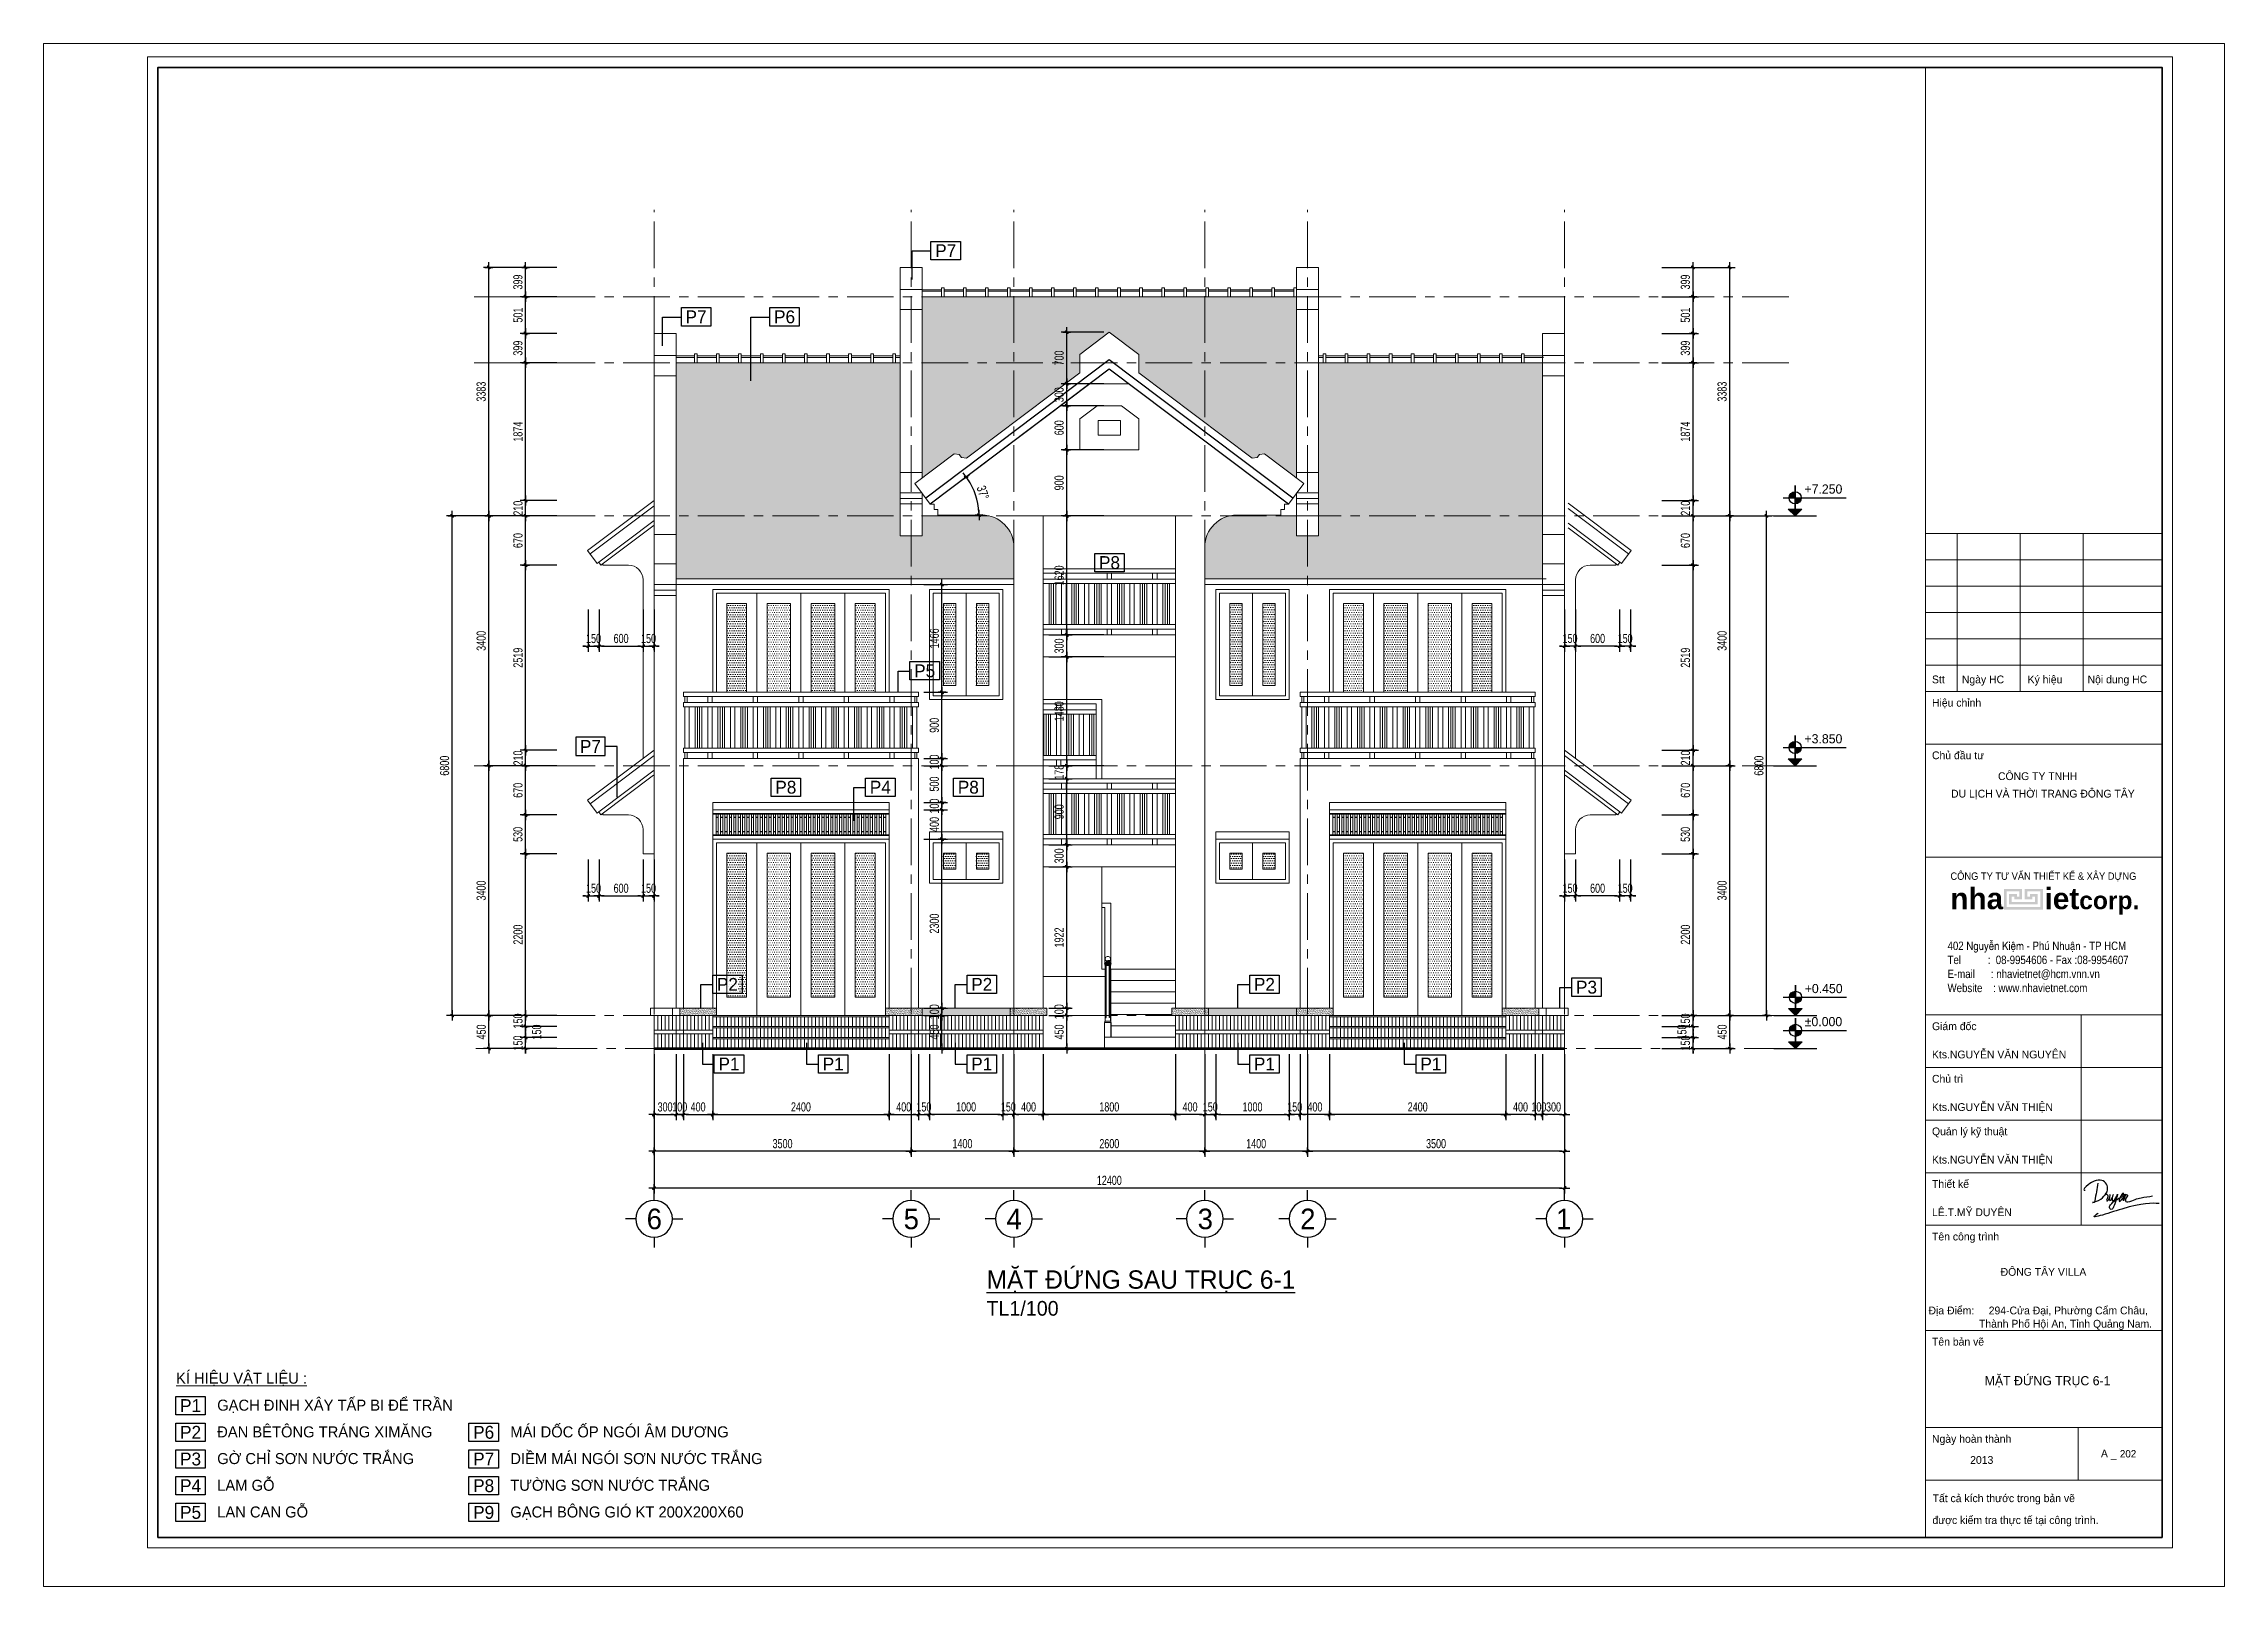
# Model space of a CAD drawing. Header units: inches. Extents: x 88947 to 296847, y 35049 to 161062.
# Drawn here: x 148347 to 178047, y 98056 to 119058 of the extents above; entities that cross this region are included whole.
import ezdxf
from ezdxf.enums import TextEntityAlignment as Align
from ezdxf.xclip import XClip

# ---------------------------------------------------------------- set-up
doc = ezdxf.new("R2010")
doc.units = ezdxf.units.IN
doc.header["$MEASUREMENT"] = 0
doc.header["$XCLIPFRAME"] = 0
doc.header["$PDMODE"] = 1
doc.linetypes.add('ACAD_ISO03W100', pattern=[30, 12, -18])
doc.linetypes.add('CENTER', pattern=[50.8, 31.75, -6.35, 6.35, -6.35])
for name, color, linetype in [('$AUDIT_BAD_LAYER1', 7, 'Continuous'), ('NHO', 8, 'Continuous'), ('text', 2, 'Continuous')]:
    doc.layers.add(name, color=color, linetype=linetype)
for name, color, linetype, lineweight in [('0.15', 175, 'Continuous', 20), ('0.4', 1, 'Continuous', 30), ('A-Dims', 145, 'Continuous', 25), ('A-Text', 30, 'Continuous', 9), ('A-Wall', 2, 'Continuous', 35), ('CUA', 42, 'Continuous', 20), ('DIM', 7, 'Continuous', 25), ('GHICHU', 40, 'Continuous', 18), ('HACTH', 8, 'Continuous', 5), ('HATCH', 8, 'Continuous', 5), ('KHUNG 1', 6, 'Continuous', 70), ('KHUNG 2', 144, 'Continuous', 18), ('KY HIEU', 4, 'Continuous', 25), ('NETMANH', 192, 'Continuous', 18), ('NTHAY2', 51, 'Continuous', 25), ('THAY', 3, 'Continuous', 18), ('TRUC', 252, 'ACAD_ISO03W100', 13), ('vdung', 56, 'Continuous', 9)]:
    doc.layers.add(name, color=color, linetype=linetype, lineweight=lineweight)
doc.styles.add('FRANKO', font='VFRANKO.TTF')
doc.styles.add('KHUNGTEN', font='VHELVEB.TTF')
doc.styles.add('TEXT', font='VHELVCN.TTF')
doc.styles.add('VHELVEN', font='VHELVEN.TTF')
doc.styles.add('VNI-HELVE-CONDENSE', font='VNARIAL.TTF', dxfattribs={"width": 0.7})
doc.dimstyles.new('TAS-100', dxfattribs={"dimscale": 50, "dimtxt": 2.5, "dimasz": 0.7, "dimexe": 1.5, "dimexo": 1.5, "dimgap": 0.8, "dimtad": 1, "dimdec": 0, "dimzin": 3, "dimdsep": 46, "dimtxsty": 'VNI-HELVE-CONDENSE', "dimblk": 'TICK', "dimcen": 2.5, "dimclrt": 71, "dimazin": 2, "dimtfac": 0.75, "dimtdec": 0, "dimtix": 1, "dimtmove": 2, "dimatfit": 2, "dimldrblk": 'TICK123', "dimfxl": 1.5, "dimtolj": 1, "dimtzin": 0, "dimarcsym": 0})
doc.dimstyles.new('TAS-50', dxfattribs={"dimscale": 25, "dimtxt": 2.5, "dimasz": 0.7, "dimexe": 1.5, "dimexo": 1.5, "dimgap": 0.8, "dimtad": 1, "dimdec": 0, "dimzin": 3, "dimdsep": 46, "dimtxsty": 'VNI-HELVE-CONDENSE', "dimblk": 'TICK', "dimcen": 2.5, "dimclrt": 71, "dimazin": 2, "dimtfac": 0.75, "dimtdec": 0, "dimtix": 1, "dimtmove": 2, "dimatfit": 2, "dimldrblk": 'TICK123', "dimfxl": 1.5, "dimtolj": 1, "dimtzin": 0, "dimarcsym": 0})
pattern_1 = [(37.5, (159811.345, 105828.11), (-0.62993, 19.26824), [0, -15.2, 0, -17, 0, -16.25]), (7.5, (159811.345, 105828.11), (17.6978, 28.2215), [0, -8.2, 0, -13.7, 0, -5.25]), (327.5, (159799.045, 105828.11), (31.1414, 0.0566), [0, -5, 0, -18, 0, -23.5]), (317.5, (159799.045, 105828.11), (30.0613, 8.7768), [0, -2.5, 0, -11.8, 0, -13.5])]
pattern_2 = [(37.5, (161511.345, 105828.11), (-0.62993, 19.26824), [0, -15.2, 0, -17, 0, -16.25]), (7.5, (161511.345, 105828.11), (17.6978, 28.2215), [0, -8.2, 0, -13.7, 0, -5.25]), (327.5, (161499.045, 105828.11), (31.1414, 0.0566), [0, -5, 0, -18, 0, -23.5]), (317.5, (161499.045, 105828.11), (30.0613, 8.7768), [0, -2.5, 0, -11.8, 0, -13.5])]
pattern_3 = [(37.5, (163711.345, 105828.11), (-0.62993, 19.26824), [0, -15.2, 0, -17, 0, -16.25]), (7.5, (163711.345, 105828.11), (17.6978, 28.2215), [0, -8.2, 0, -13.7, 0, -5.25]), (327.5, (163699.045, 105828.11), (31.1414, 0.0566), [0, -5, 0, -18, 0, -23.5]), (317.5, (163699.045, 105828.11), (30.0613, 8.7768), [0, -2.5, 0, -11.8, 0, -13.5])]
pattern_4 = [(37.5, (165411.345, 105828.11), (-0.62993, 19.26824), [0, -15.2, 0, -17, 0, -16.25]), (7.5, (165411.345, 105828.11), (17.6978, 28.2215), [0, -8.2, 0, -13.7, 0, -5.25]), (327.5, (165399.045, 105828.11), (31.1414, 0.0566), [0, -5, 0, -18, 0, -23.5]), (317.5, (165399.045, 105828.11), (30.0613, 8.7768), [0, -2.5, 0, -11.8, 0, -13.5])]
pattern_5 = [(37.5, (157011.345, 105828.11), (-0.62993, 19.26824), [0, -15.2, 0, -17, 0, -16.25]), (7.5, (157011.345, 105828.11), (17.6978, 28.2215), [0, -8.2, 0, -13.7, 0, -5.25]), (327.5, (156999.045, 105828.11), (31.1414, 0.0566), [0, -5, 0, -18, 0, -23.5]), (317.5, (156999.045, 105828.11), (30.0613, 8.7768), [0, -2.5, 0, -11.8, 0, -13.5])]
pattern_6 = [(37.5, (160311.345, 105828.11), (-0.62993, 19.26824), [0, -15.2, 0, -17, 0, -16.25]), (7.5, (160311.345, 105828.11), (17.69777, 28.22146), [0, -8.2, 0, -13.7, 0, -5.25]), (327.5, (160299.045, 105828.11), (31.14142, 0.0566), [0, -5, 0, -18, 0, -23.5]), (317.5, (160299.045, 105828.11), (30.06127, 8.77676), [0, -2.5, 0, -11.8, 0, -13.5])]
pattern_7 = [(37.5, (164211.345, 105828.11), (-0.62993, 19.26824), [0, -15.2, 0, -17, 0, -16.25]), (7.5, (164211.345, 105828.11), (17.69777, 28.22146), [0, -8.2, 0, -13.7, 0, -5.25]), (327.5, (164199.045, 105828.11), (31.14142, 0.0566), [0, -5, 0, -18, 0, -23.5]), (317.5, (164199.045, 105828.11), (30.06127, 8.77676), [0, -2.5, 0, -11.8, 0, -13.5])]
pattern_8 = [(37.5, (168211.345, 105828.11), (-0.62993, 19.26824), [0, -15.2, 0, -17, 0, -16.25]), (7.5, (168211.345, 105828.11), (17.6978, 28.2215), [0, -8.2, 0, -13.7, 0, -5.25]), (327.5, (168199.045, 105828.11), (31.1414, 0.0566), [0, -5, 0, -18, 0, -23.5]), (317.5, (168199.045, 105828.11), (30.0613, 8.7768), [0, -2.5, 0, -11.8, 0, -13.5])]

msp = doc.modelspace()

# ---------------------------------------------------------------- texts
at = {"layer": 'A-Text', "style": 'FRANKO'}
for s, p in [('%%UKÍ HIEÄU VAÄT LIEÄU :', (150150.6, 100889.7)), ('GAÏCH ÑINH XAÂY TAÁP BI ÑEÅ TRAÀN', (150711.5, 100522.3)), ('ÑAN BEÂTOÂNG TRAÙNG XIMAÊNG', (150711.5, 100158.8)), ('MAÙI DOÁC OÁP NGOÙI AÂM DÖÔNG', (154703.3, 100158.8)), ('GÔØ CHÆ SÔN NÖÔÙC TRAÉNG', (150711.5, 99795.3)), ('DIEÀM MAÙI NGOÙI SÔN NÖÔÙC TRAÉNG', (154703.3, 99795.3)), ('LAM GOÃ ', (150711.5, 99431.8)), ('TÖÔØNG SÔN NÖÔÙC TRAÉNG', (154703.3, 99431.8)), ('LAN CAN GOÃ', (150711.5, 99068.4)), ('GAÏCH BOÂNG GIOÙ KT 200X200X60', (154703.3, 99068.4))]:
    msp.add_text(s, height=150, dxfattribs=at).set_placement(p, align=Align.MIDDLE_LEFT)
at = {"layer": 'text', "style": 'FRANKO'}
for s, height, p in [('MAËT ÑÖÙNG TRUÏC 6-1', 125, (174783.4, 100792.9)), ('202', 100, (176624.1, 99810.5))]:
    msp.add_text(s, height=height, dxfattribs=at).set_placement(p)
at = {"layer": 'text', "insert": (161189.3, 102357.4), "char_height": 250, "width": 4901.552, "attachment_point": 1, "style": 'FRANKO'}
msp.add_mtext('{\\LMAËT ÑÖÙNG SAU TRUÏC 6-1 \\P\\H0.8x;\\lTL1/100}', dxfattribs=at)
msp.add_mtext('{\\LMAËT ÑÖÙNG SAU TRUÏC 6-1 \\P\\H0.8x;\\lTL1/100}', dxfattribs=at)

# ---------------------------------------------------------------- blocks, each defined once
blk = doc.blocks.new('TICK')
at = {"layer": 'A-Dims', "color": 1}
for p, q in [((-2, 0), (2, 0)), ((0, 1.5), (0, -1.5))]:
    blk.add_line(p, q, dxfattribs=at)
at = {"layer": 'A-Dims', "color": 1, "const_width": 0.788}
blk.add_lwpolyline([(-0.33, -0.35), (0.38, 0.38)], dxfattribs=at)
at = {"layer": 'A-Dims', "color": 1, "const_width": 0.394}
for points in [[(0.24, 0.52, -0.414214), (0.52, 0.52, -1)], [(0.52, 0.52, -0.414214), (0.52, 0.24, -1)], [(-0.47, -0.21, 0.414214), (-0.47, -0.49, 1)], [(-0.47, -0.49, 0.414214), (-0.19, -0.49, 1)]]:
    blk.add_lwpolyline(points, format="xyb", dxfattribs=at)
blk = doc.blocks.new('*D870')
at = {"layer": 'Defpoints', "color": 0}
for p in [(154411, 105828), (155411, 105828), (155411, 105378)]:
    blk.add_point(p, dxfattribs=at)
at = {"layer": 'DIM', "color": 0, "lineweight": -2}
for p, q in [((155336, 105828), (154336, 105828)), ((154411, 105413), (154411, 105793)), ((155336, 105378), (154336, 105378))]:
    blk.add_line(p, q, dxfattribs=at)
at = {"layer": 'DIM', "color": 0, "lineweight": -2, "xscale": 35, "yscale": 35, "zscale": 35}
for p, rotation in [((154411, 105828), 90), ((154411, 105378), 270)]:
    blk.add_blockref('TICK', p, dxfattribs=dict(at, rotation=rotation))
at = {"layer": 'DIM', "color": 71, "insert": (154308, 105603), "char_height": 125, "attachment_point": 5, "rotation": 90, "style": 'VNI-HELVE-CONDENSE'}
blk.add_mtext('\\A1;450', dxfattribs=at)
blk = doc.blocks.new('TICK123')
at = {"layer": 'A-Dims', "color": 1}
blk.add_lwpolyline([(0.05, 0, 0, 0.84, 0), (-2.11, 0, 8.4, 8.4, 0)], format="xyseb", dxfattribs=at)
blk = doc.blocks.new('*D871')
at = {"layer": 'Defpoints', "color": 0}
for p in [(154411, 109228), (155411, 109228), (155411, 105828)]:
    blk.add_point(p, dxfattribs=at)
at = {"layer": 'DIM', "color": 0, "lineweight": -2}
for p, q in [((155336, 109228), (154336, 109228)), ((154411, 105863), (154411, 109193)), ((155336, 105828), (154336, 105828))]:
    blk.add_line(p, q, dxfattribs=at)
at = {"layer": 'DIM', "color": 0, "lineweight": -2, "xscale": 35, "yscale": 35, "zscale": 35}
for p, rotation in [((154411, 109228), 90), ((154411, 105828), 270)]:
    blk.add_blockref('TICK', p, dxfattribs=dict(at, rotation=rotation))
at = {"layer": 'DIM', "color": 71, "insert": (154307, 107528), "char_height": 125, "attachment_point": 5, "rotation": 90, "style": 'VNI-HELVE-CONDENSE'}
blk.add_mtext('\\A1;3400', dxfattribs=at)
blk = doc.blocks.new('*D872')
at = {"layer": 'Defpoints', "color": 0}
for p in [(154411, 112628), (155411, 112628), (155411, 109228)]:
    blk.add_point(p, dxfattribs=at)
at = {"layer": 'DIM', "color": 0, "lineweight": -2}
for p, q in [((155336, 112628), (154336, 112628)), ((154411, 109263), (154411, 112593)), ((155336, 109228), (154336, 109228))]:
    blk.add_line(p, q, dxfattribs=at)
at = {"layer": 'DIM', "color": 0, "lineweight": -2, "xscale": 35, "yscale": 35, "zscale": 35}
for p, rotation in [((154411, 112628), 90), ((154411, 109228), 270)]:
    blk.add_blockref('TICK', p, dxfattribs=dict(at, rotation=rotation))
at = {"layer": 'DIM', "color": 71, "insert": (154307, 110928), "char_height": 125, "attachment_point": 5, "rotation": 90, "style": 'VNI-HELVE-CONDENSE'}
blk.add_mtext('\\A1;3400', dxfattribs=at)
blk = doc.blocks.new('*D873')
at = {"layer": 'Defpoints', "color": 0}
for p in [(153911, 112628), (155411, 112628), (155411, 105828)]:
    blk.add_point(p, dxfattribs=at)
at = {"layer": 'DIM', "color": 0, "lineweight": -2}
for p, q in [((155336, 112628), (153836, 112628)), ((153911, 105863), (153911, 112593)), ((155336, 105828), (153836, 105828))]:
    blk.add_line(p, q, dxfattribs=at)
at = {"layer": 'DIM', "color": 0, "lineweight": -2, "xscale": 35, "yscale": 35, "zscale": 35}
for p, rotation in [((153911, 112628), 90), ((153911, 105828), 270)]:
    blk.add_blockref('TICK', p, dxfattribs=dict(at, rotation=rotation))
at = {"layer": 'DIM', "color": 71, "insert": (153808, 109228), "char_height": 125, "attachment_point": 5, "rotation": 90, "style": 'VNI-HELVE-CONDENSE'}
blk.add_mtext('\\A1;6800', dxfattribs=at)
blk = doc.blocks.new('A$C22DF5D2D')
for points in [[(-10, 1159), (-123, 479), (-148, 421), (-212, 409), (-104, 451), (219, 660), (363, 901), (147, 1267), (-150, 1235), (-388, 1094), (-537, 889), (-506, 892)], [(2356, 378), (916, 165), (-61, -39), (0, 0), (-61, -39)], [(255, 700), (290, 728), (339, 743), (363, 705), (341, 552), (331, 483), (357, 485), (464, 729), (431, 561), (448, 495), (513, 535), (530, 566), (588, 726), (535, 529), (559, 486), (639, 526), (747, 742), (622, 304), (565, 189), (507, 143), (444, 188), (443, 257), (521, 382), (803, 578), (926, 655), (981, 729), (981, 766), (870, 665), (831, 456), (904, 515), (1051, 736), (976, 480), (1094, 717), (1127, 703), (1105, 634), (1056, 499), (1066, 460), (1148, 442), (1421, 530), (1656, 597), (2094, 666)]]:
    blk.add_spline(points, degree=3)
blk = doc.blocks.new('khung ten')
at = {"layer": '0.4'}
h = blk.add_hatch(color=256, dxfattribs=at)
h.paths.add_polyline_path([(303108, -206615), (302758, -206615), (302758, -207015), (303508, -207015), (303508, -206615), (303158, -206615), (303158, -206815), (303308, -206815), (303308, -206765), (303358, -206765), (303358, -206865), (302908, -206865), (302908, -206765), (302958, -206765), (302958, -206815), (303108, -206815)])
h.paths.add_polyline_path([(303058, -206665), (303058, -206765), (303008, -206765), (303008, -206715), (302858, -206715), (302858, -206915), (303408, -206915), (303408, -206715), (303258, -206715), (303258, -206765), (303208, -206765), (303208, -206665), (303458, -206665), (303458, -206965), (302808, -206965), (302808, -206665)], flags=16)
at = {"layer": '0.15', "ltscale": 0.7}
blk.add_line((301249, -213090), (305804, -213090), dxfattribs=at)
at = {"layer": 'A-Wall', "ltscale": 0.7}
blk.add_lwpolyline([(267204, -219099), (305804, -219099), (305804, -190799), (267204, -190799)], close=True, dxfattribs=at)
at = {"layer": 'KHUNG 2', "ltscale": 0.7}
for p, q in [((301249, -219099), (301249, -190799)), ((301249, -199776), (305804, -199776)), ((301856, -202813), (301856, -199776)), ((303071, -202813), (303071, -199776)), ((304286, -202813), (304286, -199776)), ((301249, -200282), (305804, -200282)), ((301249, -200789), (305804, -200789)), ((305804, -201295), (301249, -201295)), ((301249, -201801), (305804, -201801)), ((301249, -202307), (305804, -202307)), ((301249, -202813), (305804, -202813)), ((301249, -203826), (305804, -203826)), ((301249, -206004), (305804, -206004)), ((301249, -209041), (305804, -209041)), ((304246, -213090), (304246, -209041)), ((301249, -210053), (305804, -210053)), ((301249, -211065), (305804, -211065)), ((301249, -212078), (305804, -212078)), ((301249, -213090), (305804, -213090)), ((301249, -215115), (305804, -215115)), ((301249, -216986), (305804, -216986)), ((304185, -217998), (304185, -216986)), ((301249, -217998), (305804, -217998))]:
    blk.add_line(p, q, dxfattribs=at)
blk.add_lwpolyline([(267004, -219299), (306004, -219299), (306004, -190599), (267004, -190599)], close=True, dxfattribs=at)
at = {"layer": 'NETMANH', "ltscale": 0.7}
blk.add_lwpolyline([(265004, -220042), (307004, -220042), (307004, -190342), (265004, -190342)], close=True, dxfattribs=at)
at = {"layer": 'text', "linetype": 'Continuous', "xscale": 0.5, "yscale": 0.5, "zscale": 0.5}
blk.add_blockref('A$C22DF5D2D', (304573, -212860), dxfattribs=at)
at = {"layer": '$AUDIT_BAD_LAYER1', "color": 2, "linetype": 'Continuous', "style": 'KHUNGTEN', "width": 0.9}
blk.add_text('COÂNG TY TÖ VAÁN THIEÁT KEÁ & XAÂY DÖÏNG', height=142.53, dxfattribs=at).set_placement((303519, -206369), align=Align.MIDDLE_CENTER)
at = {"layer": '$AUDIT_BAD_LAYER1', "color": 2, "linetype": 'Continuous', "insert": (301673, -207630), "char_height": 161.97, "width": 6102.51, "attachment_point": 1, "style": 'KHUNGTEN'}
blk.add_mtext('{\\fVNI-Helve-Condense|b0|i0|c0|p2;402 Nguyeãn Kieäm - Phuù Nhuaän - TP HCM \\PTel          :  08-9954606 - Fax :08-9954607\\PE-mail      : nhavietnet@hcm.vnn.vn\\PWebsite    : www.nhavietnet.com}', dxfattribs=at)
at = {"layer": 'text', "linetype": 'Continuous', "style": 'FRANKO'}
for s, p in [('Stt', (301373, -202657)), ('Ngaøy HC', (301948, -202657)), ('Kyù hieäu', (303215, -202657)), ('Noäi dung HC', (304369, -202657)), ('Hieäu chænh', (301373, -203106)), ('Chuû ñaàu tö', (301373, -204118)), ('COÂNG TY TNHH ', (302644, -204520)), ('DU LÒCH VAØ THÔØI TRANG ÑOÂNG TAÂY', (301740, -204857)), ('Giaùm ñoác', (301373, -209334)), ('Kts.NGUYEÃN VAÊN NGUYEÂN', (301373, -209878)), ('Chuû trì', (301373, -210346)), ('Kts.NGUYEÃN VAÊN THIEÄN', (301373, -210890)), ('Quaûn lyù kyõ thuaät', (301373, -211358)), ('Kts.NGUYEÃN VAÊN THIEÄN', (301373, -211903)), ('Thieát keá', (301373, -212370)), ('LEÂ.T.MYÕ DUYEÂN', (301373, -212915)), ('Teân coâng trình', (301373, -213383)), ('ÑOÂNG TAÂY VILLA', (302695, -214063)), ('Ñòa Ñieåm:     294-Cöûa Ñaïi, Phöôøng Caåm Chaâu, ', (301306, -214806)), ('Thaønh Phoá Hoäi An, Tænh Quaûng Nam.', (302278, -215061)), ('Teân baûn veõ ', (301373, -215407)), ('Ngaøy hoaøn thaønh', (301373, -217278)), ('2013', (302108, -217684)), ('A _ ', (304627, -217560)), ('Taát caû kích thöôùc trong baûn veõ ', (301385, -218421)), ('ñöôïc kieåm tra thöïc teá taïi coâng trình.', (301381, -218842))]:
    blk.add_text(s, height=150, dxfattribs=at).set_placement(p)
at = {"layer": 'text', "linetype": 'Continuous', "insert": (303546, -206852), "char_height": 410.12, "width": 9417.44, "attachment_point": 5, "style": 'KHUNGTEN'}
blk.add_mtext('{\\fVNI-Helve|b1|i0|c0|p2;nha     iet\\H0.8274x;corp.}', dxfattribs=at)
blk = doc.blocks.new('*D894')
at = {"layer": 'Defpoints', "color": 0}
for p in [(165561, 105378), (169061, 105378), (165561, 103978)]:
    blk.add_point(p, dxfattribs=at)
at = {"layer": 'DIM', "color": 0, "lineweight": -2}
for p, q in [((165561, 105303), (165561, 103903)), ((169061, 105303), (169061, 103903)), ((169026, 103978), (165596, 103978))]:
    blk.add_line(p, q, dxfattribs=at)
at = {"layer": 'DIM', "color": 0, "lineweight": -2, "xscale": 35, "yscale": 35, "zscale": 35, "rotation": 180}
blk.add_blockref('TICK', (165561, 103978), dxfattribs=at)
at = {"layer": 'DIM', "color": 0, "lineweight": -2, "xscale": 35, "yscale": 35, "zscale": 35}
blk.add_blockref('TICK', (169061, 103978), dxfattribs=at)
at = {"layer": 'DIM', "color": 71, "insert": (167311, 104082), "char_height": 125, "attachment_point": 5, "style": 'VNI-HELVE-CONDENSE'}
blk.add_mtext('\\A1;3500', dxfattribs=at)
blk = doc.blocks.new('*D895')
at = {"layer": 'Defpoints', "color": 0}
for p in [(164161, 105378), (165561, 105378), (164161, 103978)]:
    blk.add_point(p, dxfattribs=at)
at = {"layer": 'DIM', "color": 0, "lineweight": -2}
for p, q in [((164161, 105303), (164161, 103903)), ((165561, 105303), (165561, 103903)), ((165526, 103978), (164196, 103978))]:
    blk.add_line(p, q, dxfattribs=at)
at = {"layer": 'DIM', "color": 0, "lineweight": -2, "xscale": 35, "yscale": 35, "zscale": 35, "rotation": 180}
blk.add_blockref('TICK', (164161, 103978), dxfattribs=at)
at = {"layer": 'DIM', "color": 0, "lineweight": -2, "xscale": 35, "yscale": 35, "zscale": 35}
blk.add_blockref('TICK', (165561, 103978), dxfattribs=at)
at = {"layer": 'DIM', "color": 71, "insert": (164861, 104082), "char_height": 125, "attachment_point": 5, "style": 'VNI-HELVE-CONDENSE'}
blk.add_mtext('\\A1;1400', dxfattribs=at)
blk = doc.blocks.new('*D896')
at = {"layer": 'Defpoints', "color": 0}
for p in [(161561, 105378), (164161, 105378), (161561, 103978)]:
    blk.add_point(p, dxfattribs=at)
at = {"layer": 'DIM', "color": 0, "lineweight": -2}
for p, q in [((161561, 105303), (161561, 103903)), ((164161, 105303), (164161, 103903)), ((164126, 103978), (161596, 103978))]:
    blk.add_line(p, q, dxfattribs=at)
at = {"layer": 'DIM', "color": 0, "lineweight": -2, "xscale": 35, "yscale": 35, "zscale": 35, "rotation": 180}
blk.add_blockref('TICK', (161561, 103978), dxfattribs=at)
at = {"layer": 'DIM', "color": 0, "lineweight": -2, "xscale": 35, "yscale": 35, "zscale": 35}
blk.add_blockref('TICK', (164161, 103978), dxfattribs=at)
at = {"layer": 'DIM', "color": 71, "insert": (162861, 104082), "char_height": 125, "attachment_point": 5, "style": 'VNI-HELVE-CONDENSE'}
blk.add_mtext('\\A1;2600', dxfattribs=at)
blk = doc.blocks.new('*D897')
at = {"layer": 'Defpoints', "color": 0}
for p in [(160161, 105378), (161561, 105378), (160161, 103978)]:
    blk.add_point(p, dxfattribs=at)
at = {"layer": 'DIM', "color": 0, "lineweight": -2}
for p, q in [((160161, 105303), (160161, 103903)), ((161561, 105303), (161561, 103903)), ((161526, 103978), (160196, 103978))]:
    blk.add_line(p, q, dxfattribs=at)
at = {"layer": 'DIM', "color": 0, "lineweight": -2, "xscale": 35, "yscale": 35, "zscale": 35, "rotation": 180}
blk.add_blockref('TICK', (160161, 103978), dxfattribs=at)
at = {"layer": 'DIM', "color": 0, "lineweight": -2, "xscale": 35, "yscale": 35, "zscale": 35}
blk.add_blockref('TICK', (161561, 103978), dxfattribs=at)
at = {"layer": 'DIM', "color": 71, "insert": (160861, 104082), "char_height": 125, "attachment_point": 5, "style": 'VNI-HELVE-CONDENSE'}
blk.add_mtext('\\A1;1400', dxfattribs=at)
blk = doc.blocks.new('*D898')
at = {"layer": 'Defpoints', "color": 0}
for p in [(156661, 105378), (160161, 105378), (156661, 103978)]:
    blk.add_point(p, dxfattribs=at)
at = {"layer": 'DIM', "color": 0, "lineweight": -2}
for p, q in [((156661, 105303), (156661, 103903)), ((160161, 105303), (160161, 103903)), ((160126, 103978), (156696, 103978))]:
    blk.add_line(p, q, dxfattribs=at)
at = {"layer": 'DIM', "color": 0, "lineweight": -2, "xscale": 35, "yscale": 35, "zscale": 35, "rotation": 180}
blk.add_blockref('TICK', (156661, 103978), dxfattribs=at)
at = {"layer": 'DIM', "color": 0, "lineweight": -2, "xscale": 35, "yscale": 35, "zscale": 35}
blk.add_blockref('TICK', (160161, 103978), dxfattribs=at)
at = {"layer": 'DIM', "color": 71, "insert": (158411, 104082), "char_height": 125, "attachment_point": 5, "style": 'VNI-HELVE-CONDENSE'}
blk.add_mtext('\\A1;3500', dxfattribs=at)
blk = doc.blocks.new('*D899')
at = {"layer": 'Defpoints', "color": 0}
for p in [(156661, 105378), (169061, 105378), (156661, 103478)]:
    blk.add_point(p, dxfattribs=at)
at = {"layer": 'DIM', "color": 0, "lineweight": -2}
for p, q in [((156661, 105303), (156661, 103403)), ((169061, 105303), (169061, 103403)), ((169026, 103478), (156696, 103478))]:
    blk.add_line(p, q, dxfattribs=at)
at = {"layer": 'DIM', "color": 0, "lineweight": -2, "xscale": 35, "yscale": 35, "zscale": 35, "rotation": 180}
blk.add_blockref('TICK', (156661, 103478), dxfattribs=at)
at = {"layer": 'DIM', "color": 0, "lineweight": -2, "xscale": 35, "yscale": 35, "zscale": 35}
blk.add_blockref('TICK', (169061, 103478), dxfattribs=at)
at = {"layer": 'DIM', "color": 71, "insert": (162861, 103582), "char_height": 125, "attachment_point": 5, "style": 'VNI-HELVE-CONDENSE'}
blk.add_mtext('\\A1;12400', dxfattribs=at)
blk = doc.blocks.new('*D900')
at = {"layer": 'Defpoints', "color": 0}
for p in [(168761, 105378), (169061, 105378), (168761, 104478)]:
    blk.add_point(p, dxfattribs=at)
at = {"layer": 'DIM', "color": 0, "lineweight": -2}
for p, q in [((168761, 105303), (168761, 104403)), ((169061, 105303), (169061, 104403)), ((169026, 104478), (168796, 104478))]:
    blk.add_line(p, q, dxfattribs=at)
at = {"layer": 'DIM', "color": 0, "lineweight": -2, "xscale": 35, "yscale": 35, "zscale": 35, "rotation": 180}
blk.add_blockref('TICK', (168761, 104478), dxfattribs=at)
at = {"layer": 'DIM', "color": 0, "lineweight": -2, "xscale": 35, "yscale": 35, "zscale": 35}
blk.add_blockref('TICK', (169061, 104478), dxfattribs=at)
at = {"layer": 'DIM', "color": 71, "insert": (168911, 104582), "char_height": 125, "attachment_point": 5, "style": 'VNI-HELVE-CONDENSE'}
blk.add_mtext('\\A1;300', dxfattribs=at)
blk = doc.blocks.new('*D901')
at = {"layer": 'Defpoints', "color": 0}
for p in [(168261, 105378), (168661, 105378), (168261, 104478)]:
    blk.add_point(p, dxfattribs=at)
at = {"layer": 'DIM', "color": 0, "lineweight": -2}
for p, q in [((168261, 105303), (168261, 104403)), ((168661, 105303), (168661, 104403)), ((168626, 104478), (168296, 104478))]:
    blk.add_line(p, q, dxfattribs=at)
at = {"layer": 'DIM', "color": 0, "lineweight": -2, "xscale": 35, "yscale": 35, "zscale": 35, "rotation": 180}
blk.add_blockref('TICK', (168261, 104478), dxfattribs=at)
at = {"layer": 'DIM', "color": 0, "lineweight": -2, "xscale": 35, "yscale": 35, "zscale": 35}
blk.add_blockref('TICK', (168661, 104478), dxfattribs=at)
at = {"layer": 'DIM', "color": 71, "insert": (168461, 104582), "char_height": 125, "attachment_point": 5, "style": 'VNI-HELVE-CONDENSE'}
blk.add_mtext('\\A1;400', dxfattribs=at)
blk = doc.blocks.new('*D902')
at = {"layer": 'Defpoints', "color": 0}
for p in [(165861, 105378), (168261, 105378), (165861, 104478)]:
    blk.add_point(p, dxfattribs=at)
at = {"layer": 'DIM', "color": 0, "lineweight": -2}
for p, q in [((165861, 105303), (165861, 104403)), ((168261, 105303), (168261, 104403)), ((168226, 104478), (165896, 104478))]:
    blk.add_line(p, q, dxfattribs=at)
at = {"layer": 'DIM', "color": 0, "lineweight": -2, "xscale": 35, "yscale": 35, "zscale": 35, "rotation": 180}
blk.add_blockref('TICK', (165861, 104478), dxfattribs=at)
at = {"layer": 'DIM', "color": 0, "lineweight": -2, "xscale": 35, "yscale": 35, "zscale": 35}
blk.add_blockref('TICK', (168261, 104478), dxfattribs=at)
at = {"layer": 'DIM', "color": 71, "insert": (167061, 104582), "char_height": 125, "attachment_point": 5, "style": 'VNI-HELVE-CONDENSE'}
blk.add_mtext('\\A1;2400', dxfattribs=at)
blk = doc.blocks.new('*D903')
at = {"layer": 'Defpoints', "color": 0}
for p in [(165461, 105378), (165861, 105378), (165461, 104478)]:
    blk.add_point(p, dxfattribs=at)
at = {"layer": 'DIM', "color": 0, "lineweight": -2}
for p, q in [((165461, 105303), (165461, 104403)), ((165861, 105303), (165861, 104403)), ((165826, 104478), (165496, 104478))]:
    blk.add_line(p, q, dxfattribs=at)
at = {"layer": 'DIM', "color": 0, "lineweight": -2, "xscale": 35, "yscale": 35, "zscale": 35, "rotation": 180}
blk.add_blockref('TICK', (165461, 104478), dxfattribs=at)
at = {"layer": 'DIM', "color": 0, "lineweight": -2, "xscale": 35, "yscale": 35, "zscale": 35}
blk.add_blockref('TICK', (165861, 104478), dxfattribs=at)
at = {"layer": 'DIM', "color": 71, "insert": (165661, 104582), "char_height": 125, "attachment_point": 5, "style": 'VNI-HELVE-CONDENSE'}
blk.add_mtext('\\A1;400', dxfattribs=at)
blk = doc.blocks.new('*D904')
at = {"layer": 'Defpoints', "color": 0}
for p in [(163761, 105378), (164161, 105378), (163761, 104478)]:
    blk.add_point(p, dxfattribs=at)
at = {"layer": 'DIM', "color": 0, "lineweight": -2}
for p, q in [((163761, 105303), (163761, 104403)), ((164161, 105303), (164161, 104403)), ((164126, 104478), (163796, 104478))]:
    blk.add_line(p, q, dxfattribs=at)
at = {"layer": 'DIM', "color": 0, "lineweight": -2, "xscale": 35, "yscale": 35, "zscale": 35, "rotation": 180}
blk.add_blockref('TICK', (163761, 104478), dxfattribs=at)
at = {"layer": 'DIM', "color": 0, "lineweight": -2, "xscale": 35, "yscale": 35, "zscale": 35}
blk.add_blockref('TICK', (164161, 104478), dxfattribs=at)
at = {"layer": 'DIM', "color": 71, "insert": (163961, 104582), "char_height": 125, "attachment_point": 5, "style": 'VNI-HELVE-CONDENSE'}
blk.add_mtext('\\A1;400', dxfattribs=at)
blk = doc.blocks.new('*D905')
at = {"layer": 'Defpoints', "color": 0}
for p in [(161961, 105378), (163761, 105378), (161961, 104478)]:
    blk.add_point(p, dxfattribs=at)
at = {"layer": 'DIM', "color": 0, "lineweight": -2}
for p, q in [((161961, 105303), (161961, 104403)), ((163761, 105303), (163761, 104403)), ((163726, 104478), (161996, 104478))]:
    blk.add_line(p, q, dxfattribs=at)
at = {"layer": 'DIM', "color": 0, "lineweight": -2, "xscale": 35, "yscale": 35, "zscale": 35, "rotation": 180}
blk.add_blockref('TICK', (161961, 104478), dxfattribs=at)
at = {"layer": 'DIM', "color": 0, "lineweight": -2, "xscale": 35, "yscale": 35, "zscale": 35}
blk.add_blockref('TICK', (163761, 104478), dxfattribs=at)
at = {"layer": 'DIM', "color": 71, "insert": (162861, 104582), "char_height": 125, "attachment_point": 5, "style": 'VNI-HELVE-CONDENSE'}
blk.add_mtext('\\A1;1800', dxfattribs=at)
blk = doc.blocks.new('*D906')
at = {"layer": 'Defpoints', "color": 0}
for p in [(161561, 105378), (161961, 105378), (161561, 104478)]:
    blk.add_point(p, dxfattribs=at)
at = {"layer": 'DIM', "color": 0, "lineweight": -2}
for p, q in [((161561, 105303), (161561, 104403)), ((161961, 105303), (161961, 104403)), ((161926, 104478), (161596, 104478))]:
    blk.add_line(p, q, dxfattribs=at)
at = {"layer": 'DIM', "color": 0, "lineweight": -2, "xscale": 35, "yscale": 35, "zscale": 35, "rotation": 180}
blk.add_blockref('TICK', (161561, 104478), dxfattribs=at)
at = {"layer": 'DIM', "color": 0, "lineweight": -2, "xscale": 35, "yscale": 35, "zscale": 35}
blk.add_blockref('TICK', (161961, 104478), dxfattribs=at)
at = {"layer": 'DIM', "color": 71, "insert": (161761, 104582), "char_height": 125, "attachment_point": 5, "style": 'VNI-HELVE-CONDENSE'}
blk.add_mtext('\\A1;400', dxfattribs=at)
blk = doc.blocks.new('*D907')
at = {"layer": 'Defpoints', "color": 0}
for p in [(157461, 105378), (159861, 105378), (159861, 104478)]:
    blk.add_point(p, dxfattribs=at)
at = {"layer": 'DIM', "color": 0, "lineweight": -2}
for p, q in [((157461, 105303), (157461, 104403)), ((159861, 105303), (159861, 104403)), ((157496, 104478), (159826, 104478))]:
    blk.add_line(p, q, dxfattribs=at)
at = {"layer": 'DIM', "color": 0, "lineweight": -2, "xscale": 35, "yscale": 35, "zscale": 35, "rotation": 180}
blk.add_blockref('TICK', (157461, 104478), dxfattribs=at)
at = {"layer": 'DIM', "color": 0, "lineweight": -2, "xscale": 35, "yscale": 35, "zscale": 35}
blk.add_blockref('TICK', (159861, 104478), dxfattribs=at)
at = {"layer": 'DIM', "color": 71, "insert": (158661, 104582), "char_height": 125, "attachment_point": 5, "style": 'VNI-HELVE-CONDENSE'}
blk.add_mtext('\\A1;2400', dxfattribs=at)
blk = doc.blocks.new('*D908')
at = {"layer": 'Defpoints', "color": 0}
for p in [(159861, 105378), (160261, 105378), (160261, 104478)]:
    blk.add_point(p, dxfattribs=at)
at = {"layer": 'DIM', "color": 0, "lineweight": -2}
for p, q in [((159861, 105303), (159861, 104403)), ((160261, 105303), (160261, 104403)), ((159896, 104478), (160226, 104478))]:
    blk.add_line(p, q, dxfattribs=at)
at = {"layer": 'DIM', "color": 0, "lineweight": -2, "xscale": 35, "yscale": 35, "zscale": 35, "rotation": 180}
blk.add_blockref('TICK', (159861, 104478), dxfattribs=at)
at = {"layer": 'DIM', "color": 0, "lineweight": -2, "xscale": 35, "yscale": 35, "zscale": 35}
blk.add_blockref('TICK', (160261, 104478), dxfattribs=at)
at = {"layer": 'DIM', "color": 71, "insert": (160061, 104582), "char_height": 125, "attachment_point": 5, "style": 'VNI-HELVE-CONDENSE'}
blk.add_mtext('\\A1;400', dxfattribs=at)
blk = doc.blocks.new('*D909')
at = {"layer": 'Defpoints', "color": 0}
for p in [(161411, 105378), (161561, 105378), (161411, 104478)]:
    blk.add_point(p, dxfattribs=at)
at = {"layer": 'DIM', "color": 0, "lineweight": -2}
for p, q in [((161411, 105303), (161411, 104403)), ((161561, 105303), (161561, 104403)), ((161376, 104478), (161341, 104478)), ((161561, 104478), (161411, 104478)), ((161596, 104478), (161631, 104478))]:
    blk.add_line(p, q, dxfattribs=at)
at = {"layer": 'DIM', "color": 0, "lineweight": -2, "xscale": 35, "yscale": 35, "zscale": 35}
blk.add_blockref('TICK', (161411, 104478), dxfattribs=at)
at = {"layer": 'DIM', "color": 0, "lineweight": -2, "xscale": 35, "yscale": 35, "zscale": 35, "rotation": 180}
blk.add_blockref('TICK', (161561, 104478), dxfattribs=at)
at = {"layer": 'DIM', "color": 71, "insert": (161486, 104582), "char_height": 125, "attachment_point": 5, "style": 'VNI-HELVE-CONDENSE'}
blk.add_mtext('\\A1;150', dxfattribs=at)
blk = doc.blocks.new('*D910')
at = {"layer": 'Defpoints', "color": 0}
for p in [(157061, 105378), (157461, 105378), (157461, 104478)]:
    blk.add_point(p, dxfattribs=at)
at = {"layer": 'DIM', "color": 0, "lineweight": -2}
for p, q in [((157061, 105303), (157061, 104403)), ((157461, 105303), (157461, 104403)), ((157096, 104478), (157426, 104478))]:
    blk.add_line(p, q, dxfattribs=at)
at = {"layer": 'DIM', "color": 0, "lineweight": -2, "xscale": 35, "yscale": 35, "zscale": 35, "rotation": 180}
blk.add_blockref('TICK', (157061, 104478), dxfattribs=at)
at = {"layer": 'DIM', "color": 0, "lineweight": -2, "xscale": 35, "yscale": 35, "zscale": 35}
blk.add_blockref('TICK', (157461, 104478), dxfattribs=at)
at = {"layer": 'DIM', "color": 71, "insert": (157261, 104582), "char_height": 125, "attachment_point": 5, "style": 'VNI-HELVE-CONDENSE'}
blk.add_mtext('\\A1;400', dxfattribs=at)
blk = doc.blocks.new('*D911')
at = {"layer": 'Defpoints', "color": 0}
for p in [(168661, 105378), (168761, 105378), (168761, 104478)]:
    blk.add_point(p, dxfattribs=at)
at = {"layer": 'DIM', "color": 0, "lineweight": -2}
for p, q in [((168661, 105303), (168661, 104403)), ((168761, 105303), (168761, 104403)), ((168626, 104478), (168591, 104478)), ((168661, 104478), (168761, 104478)), ((168796, 104478), (168831, 104478))]:
    blk.add_line(p, q, dxfattribs=at)
at = {"layer": 'DIM', "color": 0, "lineweight": -2, "xscale": 35, "yscale": 35, "zscale": 35}
blk.add_blockref('TICK', (168661, 104478), dxfattribs=at)
at = {"layer": 'DIM', "color": 0, "lineweight": -2, "xscale": 35, "yscale": 35, "zscale": 35, "rotation": 180}
blk.add_blockref('TICK', (168761, 104478), dxfattribs=at)
at = {"layer": 'DIM', "color": 71, "insert": (168711, 104582), "char_height": 125, "attachment_point": 5, "style": 'VNI-HELVE-CONDENSE'}
blk.add_mtext('\\A1;100', dxfattribs=at)
blk = doc.blocks.new('*D912')
at = {"layer": 'Defpoints', "color": 0}
for p in [(156661, 105378), (156961, 105378), (156961, 104478)]:
    blk.add_point(p, dxfattribs=at)
at = {"layer": 'DIM', "color": 0, "lineweight": -2}
for p, q in [((156661, 105303), (156661, 104403)), ((156961, 105303), (156961, 104403)), ((156696, 104478), (156926, 104478))]:
    blk.add_line(p, q, dxfattribs=at)
at = {"layer": 'DIM', "color": 0, "lineweight": -2, "xscale": 35, "yscale": 35, "zscale": 35, "rotation": 180}
blk.add_blockref('TICK', (156661, 104478), dxfattribs=at)
at = {"layer": 'DIM', "color": 0, "lineweight": -2, "xscale": 35, "yscale": 35, "zscale": 35}
blk.add_blockref('TICK', (156961, 104478), dxfattribs=at)
at = {"layer": 'DIM', "color": 71, "insert": (156811, 104582), "char_height": 125, "attachment_point": 5, "style": 'VNI-HELVE-CONDENSE'}
blk.add_mtext('\\A1;300', dxfattribs=at)
blk = doc.blocks.new('*D913')
at = {"layer": 'Defpoints', "color": 0}
for p in [(156961, 105378), (157061, 105378), (156961, 104478)]:
    blk.add_point(p, dxfattribs=at)
at = {"layer": 'DIM', "color": 0, "lineweight": -2}
for p, q in [((156961, 105303), (156961, 104403)), ((157061, 105303), (157061, 104403)), ((156926, 104478), (156891, 104478)), ((157061, 104478), (156961, 104478)), ((157096, 104478), (157131, 104478))]:
    blk.add_line(p, q, dxfattribs=at)
at = {"layer": 'DIM', "color": 0, "lineweight": -2, "xscale": 35, "yscale": 35, "zscale": 35}
blk.add_blockref('TICK', (156961, 104478), dxfattribs=at)
at = {"layer": 'DIM', "color": 0, "lineweight": -2, "xscale": 35, "yscale": 35, "zscale": 35, "rotation": 180}
blk.add_blockref('TICK', (157061, 104478), dxfattribs=at)
at = {"layer": 'DIM', "color": 71, "insert": (157011, 104582), "char_height": 125, "attachment_point": 5, "style": 'VNI-HELVE-CONDENSE'}
blk.add_mtext('\\A1;100', dxfattribs=at)
blk = doc.blocks.new('*D942')
at = {"layer": 'Defpoints', "color": 0}
for p in [(169211, 108028), (169811, 108028), (169211, 107455)]:
    blk.add_point(p, dxfattribs=at)
at = {"layer": 'DIM', "color": 0, "lineweight": -2}
for p, q in [((169211, 107953), (169211, 107380)), ((169811, 107953), (169811, 107380)), ((169776, 107455), (169246, 107455))]:
    blk.add_line(p, q, dxfattribs=at)
at = {"layer": 'DIM', "color": 0, "lineweight": -2, "xscale": 35, "yscale": 35, "zscale": 35, "rotation": 180}
blk.add_blockref('TICK', (169211, 107455), dxfattribs=at)
at = {"layer": 'DIM', "color": 0, "lineweight": -2, "xscale": 35, "yscale": 35, "zscale": 35}
blk.add_blockref('TICK', (169811, 107455), dxfattribs=at)
at = {"layer": 'DIM', "color": 71, "insert": (169511, 107559), "char_height": 125, "attachment_point": 5, "style": 'VNI-HELVE-CONDENSE'}
blk.add_mtext('\\A1;600', dxfattribs=at)
blk = doc.blocks.new('*D943')
at = {"layer": 'Defpoints', "color": 0}
for p in [(169061, 108028), (169211, 108028), (169061, 107455)]:
    blk.add_point(p, dxfattribs=at)
at = {"layer": 'DIM', "color": 0, "lineweight": -2}
for p, q in [((169061, 107953), (169061, 107380)), ((169211, 107953), (169211, 107380)), ((169026, 107455), (168991, 107455)), ((169211, 107455), (169061, 107455)), ((169246, 107455), (169281, 107455))]:
    blk.add_line(p, q, dxfattribs=at)
at = {"layer": 'DIM', "color": 0, "lineweight": -2, "xscale": 35, "yscale": 35, "zscale": 35}
blk.add_blockref('TICK', (169061, 107455), dxfattribs=at)
at = {"layer": 'DIM', "color": 0, "lineweight": -2, "xscale": 35, "yscale": 35, "zscale": 35, "rotation": 180}
blk.add_blockref('TICK', (169211, 107455), dxfattribs=at)
at = {"layer": 'DIM', "color": 71, "insert": (169136, 107559), "char_height": 125, "attachment_point": 5, "style": 'VNI-HELVE-CONDENSE'}
blk.add_mtext('\\A1;150', dxfattribs=at)
blk = doc.blocks.new('*D944')
at = {"layer": 'Defpoints', "color": 0}
for p in [(169811, 108028), (169961, 108028), (169811, 107455)]:
    blk.add_point(p, dxfattribs=at)
at = {"layer": 'DIM', "color": 0, "lineweight": -2}
for p, q in [((169811, 107953), (169811, 107380)), ((169961, 107953), (169961, 107380)), ((169776, 107455), (169741, 107455)), ((169961, 107455), (169811, 107455)), ((169996, 107455), (170031, 107455))]:
    blk.add_line(p, q, dxfattribs=at)
at = {"layer": 'DIM', "color": 0, "lineweight": -2, "xscale": 35, "yscale": 35, "zscale": 35}
blk.add_blockref('TICK', (169811, 107455), dxfattribs=at)
at = {"layer": 'DIM', "color": 0, "lineweight": -2, "xscale": 35, "yscale": 35, "zscale": 35, "rotation": 180}
blk.add_blockref('TICK', (169961, 107455), dxfattribs=at)
at = {"layer": 'DIM', "color": 71, "insert": (169886, 107559), "char_height": 125, "attachment_point": 5, "style": 'VNI-HELVE-CONDENSE'}
blk.add_mtext('\\A1;150', dxfattribs=at)
blk = doc.blocks.new('*D945')
at = {"layer": 'Defpoints', "color": 0}
for p in [(169211, 111428), (169811, 111428), (169211, 110855)]:
    blk.add_point(p, dxfattribs=at)
at = {"layer": 'DIM', "color": 0, "lineweight": -2}
for p, q in [((169211, 111353), (169211, 110780)), ((169811, 111353), (169811, 110780)), ((169776, 110855), (169246, 110855))]:
    blk.add_line(p, q, dxfattribs=at)
at = {"layer": 'DIM', "color": 0, "lineweight": -2, "xscale": 35, "yscale": 35, "zscale": 35, "rotation": 180}
blk.add_blockref('TICK', (169211, 110855), dxfattribs=at)
at = {"layer": 'DIM', "color": 0, "lineweight": -2, "xscale": 35, "yscale": 35, "zscale": 35}
blk.add_blockref('TICK', (169811, 110855), dxfattribs=at)
at = {"layer": 'DIM', "color": 71, "insert": (169511, 110959), "char_height": 125, "attachment_point": 5, "style": 'VNI-HELVE-CONDENSE'}
blk.add_mtext('\\A1;600', dxfattribs=at)
blk = doc.blocks.new('*D946')
at = {"layer": 'Defpoints', "color": 0}
for p in [(169061, 111428), (169211, 111428), (169061, 110855)]:
    blk.add_point(p, dxfattribs=at)
at = {"layer": 'DIM', "color": 0, "lineweight": -2}
for p, q in [((169061, 111353), (169061, 110780)), ((169211, 111353), (169211, 110780)), ((169026, 110855), (168991, 110855)), ((169211, 110855), (169061, 110855)), ((169246, 110855), (169281, 110855))]:
    blk.add_line(p, q, dxfattribs=at)
at = {"layer": 'DIM', "color": 0, "lineweight": -2, "xscale": 35, "yscale": 35, "zscale": 35}
blk.add_blockref('TICK', (169061, 110855), dxfattribs=at)
at = {"layer": 'DIM', "color": 0, "lineweight": -2, "xscale": 35, "yscale": 35, "zscale": 35, "rotation": 180}
blk.add_blockref('TICK', (169211, 110855), dxfattribs=at)
at = {"layer": 'DIM', "color": 71, "insert": (169136, 110959), "char_height": 125, "attachment_point": 5, "style": 'VNI-HELVE-CONDENSE'}
blk.add_mtext('\\A1;150', dxfattribs=at)
blk = doc.blocks.new('*D947')
at = {"layer": 'Defpoints', "color": 0}
for p in [(169811, 111428), (169961, 111428), (169811, 110855)]:
    blk.add_point(p, dxfattribs=at)
at = {"layer": 'DIM', "color": 0, "lineweight": -2}
for p, q in [((169811, 111353), (169811, 110780)), ((169961, 111353), (169961, 110780)), ((169776, 110855), (169741, 110855)), ((169961, 110855), (169811, 110855)), ((169996, 110855), (170031, 110855))]:
    blk.add_line(p, q, dxfattribs=at)
at = {"layer": 'DIM', "color": 0, "lineweight": -2, "xscale": 35, "yscale": 35, "zscale": 35}
blk.add_blockref('TICK', (169811, 110855), dxfattribs=at)
at = {"layer": 'DIM', "color": 0, "lineweight": -2, "xscale": 35, "yscale": 35, "zscale": 35, "rotation": 180}
blk.add_blockref('TICK', (169961, 110855), dxfattribs=at)
at = {"layer": 'DIM', "color": 71, "insert": (169886, 110959), "char_height": 125, "attachment_point": 5, "style": 'VNI-HELVE-CONDENSE'}
blk.add_mtext('\\A1;150', dxfattribs=at)
blk = doc.blocks.new('*D948')
at = {"layer": 'Defpoints', "color": 0}
for p in [(155912, 108028), (156511, 108028), (156511, 107455)]:
    blk.add_point(p, dxfattribs=at)
at = {"layer": 'DIM', "color": 0, "lineweight": -2}
for p, q in [((155912, 107953), (155912, 107380)), ((156511, 107953), (156511, 107380)), ((155947, 107455), (156476, 107455))]:
    blk.add_line(p, q, dxfattribs=at)
at = {"layer": 'DIM', "color": 0, "lineweight": -2, "xscale": 35, "yscale": 35, "zscale": 35, "rotation": 180}
blk.add_blockref('TICK', (155912, 107455), dxfattribs=at)
at = {"layer": 'DIM', "color": 0, "lineweight": -2, "xscale": 35, "yscale": 35, "zscale": 35}
blk.add_blockref('TICK', (156511, 107455), dxfattribs=at)
at = {"layer": 'DIM', "color": 71, "insert": (156212, 107559), "char_height": 125, "attachment_point": 5, "style": 'VNI-HELVE-CONDENSE'}
blk.add_mtext('\\A1;600', dxfattribs=at)
blk = doc.blocks.new('*D949')
at = {"layer": 'Defpoints', "color": 0}
for p in [(156511, 108028), (156661, 108028), (156661, 107455)]:
    blk.add_point(p, dxfattribs=at)
at = {"layer": 'DIM', "color": 0, "lineweight": -2}
for p, q in [((156511, 107953), (156511, 107380)), ((156661, 107953), (156661, 107380)), ((156476, 107455), (156441, 107455)), ((156511, 107455), (156661, 107455)), ((156696, 107455), (156731, 107455))]:
    blk.add_line(p, q, dxfattribs=at)
at = {"layer": 'DIM', "color": 0, "lineweight": -2, "xscale": 35, "yscale": 35, "zscale": 35}
blk.add_blockref('TICK', (156511, 107455), dxfattribs=at)
at = {"layer": 'DIM', "color": 0, "lineweight": -2, "xscale": 35, "yscale": 35, "zscale": 35, "rotation": 180}
blk.add_blockref('TICK', (156661, 107455), dxfattribs=at)
at = {"layer": 'DIM', "color": 71, "insert": (156586, 107559), "char_height": 125, "attachment_point": 5, "style": 'VNI-HELVE-CONDENSE'}
blk.add_mtext('\\A1;150', dxfattribs=at)
blk = doc.blocks.new('*D950')
at = {"layer": 'Defpoints', "color": 0}
for p in [(155762, 108028), (155912, 108028), (155912, 107455)]:
    blk.add_point(p, dxfattribs=at)
at = {"layer": 'DIM', "color": 0, "lineweight": -2}
for p, q in [((155762, 107953), (155762, 107380)), ((155912, 107953), (155912, 107380)), ((155727, 107455), (155692, 107455)), ((155762, 107455), (155912, 107455)), ((155947, 107455), (155982, 107455))]:
    blk.add_line(p, q, dxfattribs=at)
at = {"layer": 'DIM', "color": 0, "lineweight": -2, "xscale": 35, "yscale": 35, "zscale": 35}
blk.add_blockref('TICK', (155762, 107455), dxfattribs=at)
at = {"layer": 'DIM', "color": 0, "lineweight": -2, "xscale": 35, "yscale": 35, "zscale": 35, "rotation": 180}
blk.add_blockref('TICK', (155912, 107455), dxfattribs=at)
at = {"layer": 'DIM', "color": 71, "insert": (155837, 107559), "char_height": 125, "attachment_point": 5, "style": 'VNI-HELVE-CONDENSE'}
blk.add_mtext('\\A1;150', dxfattribs=at)
blk = doc.blocks.new('*D951')
at = {"layer": 'Defpoints', "color": 0}
for p in [(155912, 111428), (156511, 111428), (156511, 110855)]:
    blk.add_point(p, dxfattribs=at)
at = {"layer": 'DIM', "color": 0, "lineweight": -2}
for p, q in [((155912, 111353), (155912, 110780)), ((156511, 111353), (156511, 110780)), ((155947, 110855), (156476, 110855))]:
    blk.add_line(p, q, dxfattribs=at)
at = {"layer": 'DIM', "color": 0, "lineweight": -2, "xscale": 35, "yscale": 35, "zscale": 35, "rotation": 180}
blk.add_blockref('TICK', (155912, 110855), dxfattribs=at)
at = {"layer": 'DIM', "color": 0, "lineweight": -2, "xscale": 35, "yscale": 35, "zscale": 35}
blk.add_blockref('TICK', (156511, 110855), dxfattribs=at)
at = {"layer": 'DIM', "color": 71, "insert": (156212, 110959), "char_height": 125, "attachment_point": 5, "style": 'VNI-HELVE-CONDENSE'}
blk.add_mtext('\\A1;600', dxfattribs=at)
blk = doc.blocks.new('*D952')
at = {"layer": 'Defpoints', "color": 0}
for p in [(156511, 111428), (156661, 111428), (156661, 110855)]:
    blk.add_point(p, dxfattribs=at)
at = {"layer": 'DIM', "color": 0, "lineweight": -2}
for p, q in [((156511, 111353), (156511, 110780)), ((156661, 111353), (156661, 110780)), ((156476, 110855), (156441, 110855)), ((156511, 110855), (156661, 110855)), ((156696, 110855), (156731, 110855))]:
    blk.add_line(p, q, dxfattribs=at)
at = {"layer": 'DIM', "color": 0, "lineweight": -2, "xscale": 35, "yscale": 35, "zscale": 35}
blk.add_blockref('TICK', (156511, 110855), dxfattribs=at)
at = {"layer": 'DIM', "color": 0, "lineweight": -2, "xscale": 35, "yscale": 35, "zscale": 35, "rotation": 180}
blk.add_blockref('TICK', (156661, 110855), dxfattribs=at)
at = {"layer": 'DIM', "color": 71, "insert": (156586, 110959), "char_height": 125, "attachment_point": 5, "style": 'VNI-HELVE-CONDENSE'}
blk.add_mtext('\\A1;150', dxfattribs=at)
blk = doc.blocks.new('*D953')
at = {"layer": 'Defpoints', "color": 0}
for p in [(155762, 111428), (155912, 111428), (155912, 110855)]:
    blk.add_point(p, dxfattribs=at)
at = {"layer": 'DIM', "color": 0, "lineweight": -2}
for p, q in [((155762, 111353), (155762, 110780)), ((155912, 111353), (155912, 110780)), ((155727, 110855), (155692, 110855)), ((155762, 110855), (155912, 110855)), ((155947, 110855), (155982, 110855))]:
    blk.add_line(p, q, dxfattribs=at)
at = {"layer": 'DIM', "color": 0, "lineweight": -2, "xscale": 35, "yscale": 35, "zscale": 35}
blk.add_blockref('TICK', (155762, 110855), dxfattribs=at)
at = {"layer": 'DIM', "color": 0, "lineweight": -2, "xscale": 35, "yscale": 35, "zscale": 35, "rotation": 180}
blk.add_blockref('TICK', (155912, 110855), dxfattribs=at)
at = {"layer": 'DIM', "color": 71, "insert": (155837, 110959), "char_height": 125, "attachment_point": 5, "style": 'VNI-HELVE-CONDENSE'}
blk.add_mtext('\\A1;150', dxfattribs=at)
blk = doc.blocks.new('*D962')
at = {"layer": 'Defpoints', "color": 0}
for p in [(154411, 116012), (155411, 116012), (155411, 112628)]:
    blk.add_point(p, dxfattribs=at)
at = {"layer": 'DIM', "color": 0, "lineweight": -2}
for p, q in [((155336, 116012), (154336, 116012)), ((154411, 112663), (154411, 115977)), ((155336, 112628), (154336, 112628))]:
    blk.add_line(p, q, dxfattribs=at)
at = {"layer": 'DIM', "color": 0, "lineweight": -2, "xscale": 35, "yscale": 35, "zscale": 35}
for p, rotation in [((154411, 116012), 90), ((154411, 112628), 270)]:
    blk.add_blockref('TICK', p, dxfattribs=dict(at, rotation=rotation))
at = {"layer": 'DIM', "color": 71, "insert": (154307, 114320), "char_height": 125, "attachment_point": 5, "rotation": 90, "style": 'VNI-HELVE-CONDENSE'}
blk.add_mtext('\\A1;3383', dxfattribs=at)
blk = doc.blocks.new('*D963')
at = {"layer": 'Defpoints', "color": 0}
for p in [(154911, 115112), (155411, 115112), (155411, 114713)]:
    blk.add_point(p, dxfattribs=at)
at = {"layer": 'DIM', "color": 0, "lineweight": -2}
for p, q in [((155336, 115112), (154836, 115112)), ((154911, 114748), (154911, 115077)), ((155336, 114713), (154836, 114713))]:
    blk.add_line(p, q, dxfattribs=at)
at = {"layer": 'DIM', "color": 0, "lineweight": -2, "xscale": 35, "yscale": 35, "zscale": 35}
for p, rotation in [((154911, 115112), 90), ((154911, 114713), 270)]:
    blk.add_blockref('TICK', p, dxfattribs=dict(at, rotation=rotation))
at = {"layer": 'DIM', "color": 71, "insert": (154807, 114912), "char_height": 125, "attachment_point": 5, "rotation": 90, "style": 'VNI-HELVE-CONDENSE'}
blk.add_mtext('\\A1;399', dxfattribs=at)
blk = doc.blocks.new('*D964')
at = {"layer": 'Defpoints', "color": 0}
for p in [(154911, 115613), (155411, 115613), (155411, 115112)]:
    blk.add_point(p, dxfattribs=at)
at = {"layer": 'DIM', "color": 0, "lineweight": -2}
for p, q in [((155336, 115613), (154836, 115613)), ((154911, 115147), (154911, 115578)), ((155336, 115112), (154836, 115112))]:
    blk.add_line(p, q, dxfattribs=at)
at = {"layer": 'DIM', "color": 0, "lineweight": -2, "xscale": 35, "yscale": 35, "zscale": 35}
for p, rotation in [((154911, 115613), 90), ((154911, 115112), 270)]:
    blk.add_blockref('TICK', p, dxfattribs=dict(at, rotation=rotation))
at = {"layer": 'DIM', "color": 71, "insert": (154808, 115362), "char_height": 125, "attachment_point": 5, "rotation": 90, "style": 'VNI-HELVE-CONDENSE'}
blk.add_mtext('\\A1;501', dxfattribs=at)
blk = doc.blocks.new('*D965')
at = {"layer": 'Defpoints', "color": 0}
for p in [(154911, 116012), (155411, 116012), (155411, 115613)]:
    blk.add_point(p, dxfattribs=at)
at = {"layer": 'DIM', "color": 0, "lineweight": -2}
for p, q in [((155336, 116012), (154836, 116012)), ((154911, 115648), (154911, 115977)), ((155336, 115613), (154836, 115613))]:
    blk.add_line(p, q, dxfattribs=at)
at = {"layer": 'DIM', "color": 0, "lineweight": -2, "xscale": 35, "yscale": 35, "zscale": 35}
for p, rotation in [((154911, 116012), 90), ((154911, 115613), 270)]:
    blk.add_blockref('TICK', p, dxfattribs=dict(at, rotation=rotation))
at = {"layer": 'DIM', "color": 71, "insert": (154807, 115812), "char_height": 125, "attachment_point": 5, "rotation": 90, "style": 'VNI-HELVE-CONDENSE'}
blk.add_mtext('\\A1;399', dxfattribs=at)
blk = doc.blocks.new('*D966')
at = {"layer": 'Defpoints', "color": 0}
for p in [(154911, 105528), (155411, 105528), (155411, 105378)]:
    blk.add_point(p, dxfattribs=at)
at = {"layer": 'DIM', "color": 0, "lineweight": -2}
for p, q in [((155336, 105528), (154836, 105528)), ((154911, 105563), (154911, 105598)), ((154911, 105378), (154911, 105528)), ((155336, 105378), (154836, 105378)), ((154911, 105343), (154911, 105308))]:
    blk.add_line(p, q, dxfattribs=at)
at = {"layer": 'DIM', "color": 0, "lineweight": -2, "xscale": 35, "yscale": 35, "zscale": 35}
for p, rotation in [((154911, 105528), 270), ((154911, 105378), 90)]:
    blk.add_blockref('TICK', p, dxfattribs=dict(at, rotation=rotation))
at = {"layer": 'DIM', "color": 71, "insert": (154808, 105453), "char_height": 125, "attachment_point": 5, "rotation": 90, "style": 'VNI-HELVE-CONDENSE'}
blk.add_mtext('\\A1;150', dxfattribs=at)
blk = doc.blocks.new('*D967')
at = {"layer": 'Defpoints', "color": 0}
for p in [(154911, 105678), (155411, 105678), (155411, 105528)]:
    blk.add_point(p, dxfattribs=at)
at = {"layer": 'DIM', "color": 0, "lineweight": -2}
for p, q in [((155336, 105678), (154836, 105678)), ((155336, 105528), (154836, 105528)), ((154911, 105563), (154911, 105643))]:
    blk.add_line(p, q, dxfattribs=at)
at = {"layer": 'DIM', "color": 0, "lineweight": -2, "xscale": 35, "yscale": 35, "zscale": 35}
for p, rotation in [((154911, 105678), 90), ((154911, 105528), 270)]:
    blk.add_blockref('TICK', p, dxfattribs=dict(at, rotation=rotation))
at = {"layer": 'DIM', "color": 71, "insert": (155063, 105603), "char_height": 125, "attachment_point": 5, "rotation": 90, "style": 'VNI-HELVE-CONDENSE'}
blk.add_mtext('\\A1;150', dxfattribs=at)
blk = doc.blocks.new('*D968')
at = {"layer": 'Defpoints', "color": 0}
for p in [(154911, 105828), (155411, 105828), (155411, 105678)]:
    blk.add_point(p, dxfattribs=at)
at = {"layer": 'DIM', "color": 0, "lineweight": -2}
for p, q in [((155336, 105828), (154836, 105828)), ((154911, 105863), (154911, 105898)), ((154911, 105678), (154911, 105828)), ((155336, 105678), (154836, 105678)), ((154911, 105643), (154911, 105608))]:
    blk.add_line(p, q, dxfattribs=at)
at = {"layer": 'DIM', "color": 0, "lineweight": -2, "xscale": 35, "yscale": 35, "zscale": 35}
for p, rotation in [((154911, 105828), 270), ((154911, 105678), 90)]:
    blk.add_blockref('TICK', p, dxfattribs=dict(at, rotation=rotation))
at = {"layer": 'DIM', "color": 71, "insert": (154808, 105753), "char_height": 125, "attachment_point": 5, "rotation": 90, "style": 'VNI-HELVE-CONDENSE'}
blk.add_mtext('\\A1;150', dxfattribs=at)
blk = doc.blocks.new('*D969')
at = {"layer": 'Defpoints', "color": 0}
for p in [(154911, 108028), (155411, 108028), (155411, 105828)]:
    blk.add_point(p, dxfattribs=at)
at = {"layer": 'DIM', "color": 0, "lineweight": -2}
for p, q in [((155336, 108028), (154836, 108028)), ((154911, 105863), (154911, 107993)), ((155336, 105828), (154836, 105828))]:
    blk.add_line(p, q, dxfattribs=at)
at = {"layer": 'DIM', "color": 0, "lineweight": -2, "xscale": 35, "yscale": 35, "zscale": 35}
for p, rotation in [((154911, 108028), 90), ((154911, 105828), 270)]:
    blk.add_blockref('TICK', p, dxfattribs=dict(at, rotation=rotation))
at = {"layer": 'DIM', "color": 71, "insert": (154808, 106928), "char_height": 125, "attachment_point": 5, "rotation": 90, "style": 'VNI-HELVE-CONDENSE'}
blk.add_mtext('\\A1;2200', dxfattribs=at)
blk = doc.blocks.new('*D970')
at = {"layer": 'Defpoints', "color": 0}
for p in [(154911, 108558), (155411, 108558), (155411, 108028)]:
    blk.add_point(p, dxfattribs=at)
at = {"layer": 'DIM', "color": 0, "lineweight": -2}
for p, q in [((155336, 108558), (154836, 108558)), ((154911, 108063), (154911, 108523)), ((155336, 108028), (154836, 108028))]:
    blk.add_line(p, q, dxfattribs=at)
at = {"layer": 'DIM', "color": 0, "lineweight": -2, "xscale": 35, "yscale": 35, "zscale": 35}
for p, rotation in [((154911, 108558), 90), ((154911, 108028), 270)]:
    blk.add_blockref('TICK', p, dxfattribs=dict(at, rotation=rotation))
at = {"layer": 'DIM', "color": 71, "insert": (154807, 108293), "char_height": 125, "attachment_point": 5, "rotation": 90, "style": 'VNI-HELVE-CONDENSE'}
blk.add_mtext('\\A1;530', dxfattribs=at)
blk = doc.blocks.new('*D971')
at = {"layer": 'Defpoints', "color": 0}
for p in [(154911, 109228), (155411, 109228), (155411, 108558)]:
    blk.add_point(p, dxfattribs=at)
at = {"layer": 'DIM', "color": 0, "lineweight": -2}
for p, q in [((155336, 109228), (154836, 109228)), ((154911, 108593), (154911, 109193)), ((155336, 108558), (154836, 108558))]:
    blk.add_line(p, q, dxfattribs=at)
at = {"layer": 'DIM', "color": 0, "lineweight": -2, "xscale": 35, "yscale": 35, "zscale": 35}
for p, rotation in [((154911, 109228), 90), ((154911, 108558), 270)]:
    blk.add_blockref('TICK', p, dxfattribs=dict(at, rotation=rotation))
at = {"layer": 'DIM', "color": 71, "insert": (154808, 108893), "char_height": 125, "attachment_point": 5, "rotation": 90, "style": 'VNI-HELVE-CONDENSE'}
blk.add_mtext('\\A1;670', dxfattribs=at)
blk = doc.blocks.new('*D972')
at = {"layer": 'Defpoints', "color": 0}
for p in [(154911, 109438), (155411, 109438), (155411, 109228)]:
    blk.add_point(p, dxfattribs=at)
at = {"layer": 'DIM', "color": 0, "lineweight": -2}
for p, q in [((155336, 109438), (154836, 109438)), ((154911, 109473), (154911, 109508)), ((154911, 109228), (154911, 109438)), ((155336, 109228), (154836, 109228)), ((154911, 109193), (154911, 109158))]:
    blk.add_line(p, q, dxfattribs=at)
at = {"layer": 'DIM', "color": 0, "lineweight": -2, "xscale": 35, "yscale": 35, "zscale": 35}
for p, rotation in [((154911, 109438), 270), ((154911, 109228), 90)]:
    blk.add_blockref('TICK', p, dxfattribs=dict(at, rotation=rotation))
at = {"layer": 'DIM', "color": 71, "insert": (154808, 109333), "char_height": 125, "attachment_point": 5, "rotation": 90, "style": 'VNI-HELVE-CONDENSE'}
blk.add_mtext('\\A1;210', dxfattribs=at)
blk = doc.blocks.new('*D973')
at = {"layer": 'Defpoints', "color": 0}
for p in [(154911, 111958), (155411, 111958), (155411, 109438)]:
    blk.add_point(p, dxfattribs=at)
at = {"layer": 'DIM', "color": 0, "lineweight": -2}
for p, q in [((155336, 111958), (154836, 111958)), ((154911, 109473), (154911, 111923)), ((155336, 109438), (154836, 109438))]:
    blk.add_line(p, q, dxfattribs=at)
at = {"layer": 'DIM', "color": 0, "lineweight": -2, "xscale": 35, "yscale": 35, "zscale": 35}
for p, rotation in [((154911, 111958), 90), ((154911, 109438), 270)]:
    blk.add_blockref('TICK', p, dxfattribs=dict(at, rotation=rotation))
at = {"layer": 'DIM', "color": 71, "insert": (154808, 110698), "char_height": 125, "attachment_point": 5, "rotation": 90, "style": 'VNI-HELVE-CONDENSE'}
blk.add_mtext('\\A1;2519', dxfattribs=at)
blk = doc.blocks.new('*D974')
at = {"layer": 'Defpoints', "color": 0}
for p in [(154911, 112628), (155411, 112628), (155411, 111958)]:
    blk.add_point(p, dxfattribs=at)
at = {"layer": 'DIM', "color": 0, "lineweight": -2}
for p, q in [((155336, 112628), (154836, 112628)), ((154911, 111993), (154911, 112593)), ((155336, 111958), (154836, 111958))]:
    blk.add_line(p, q, dxfattribs=at)
at = {"layer": 'DIM', "color": 0, "lineweight": -2, "xscale": 35, "yscale": 35, "zscale": 35}
for p, rotation in [((154911, 112628), 90), ((154911, 111958), 270)]:
    blk.add_blockref('TICK', p, dxfattribs=dict(at, rotation=rotation))
at = {"layer": 'DIM', "color": 71, "insert": (154808, 112293), "char_height": 125, "attachment_point": 5, "rotation": 90, "style": 'VNI-HELVE-CONDENSE'}
blk.add_mtext('\\A1;670', dxfattribs=at)
blk = doc.blocks.new('*D975')
at = {"layer": 'Defpoints', "color": 0}
for p in [(154911, 114713), (155411, 114713), (155411, 112838)]:
    blk.add_point(p, dxfattribs=at)
at = {"layer": 'DIM', "color": 0, "lineweight": -2}
for p, q in [((155336, 114713), (154836, 114713)), ((154911, 112873), (154911, 114678)), ((155336, 112838), (154836, 112838))]:
    blk.add_line(p, q, dxfattribs=at)
at = {"layer": 'DIM', "color": 0, "lineweight": -2, "xscale": 35, "yscale": 35, "zscale": 35}
for p, rotation in [((154911, 114713), 90), ((154911, 112838), 270)]:
    blk.add_blockref('TICK', p, dxfattribs=dict(at, rotation=rotation))
at = {"layer": 'DIM', "color": 71, "insert": (154808, 113775), "char_height": 125, "attachment_point": 5, "rotation": 90, "style": 'VNI-HELVE-CONDENSE'}
blk.add_mtext('\\A1;1874', dxfattribs=at)
blk = doc.blocks.new('A$C688775B1')
h = blk.add_hatch(color=256)
h.paths.add_polyline_path([(332, 278), (332, 372, 0.414214), (239, 278)])
h.paths.add_polyline_path([(332, 278), (332, 185, 0.414214), (426, 278)])
h = blk.add_hatch(color=256)
h.paths.add_polyline_path([(434, 104), (330, 104), (330, 0)])
h.paths.add_polyline_path([(330, 104), (226, 104), (330, 0)])
for p, q in [((332, 465), (330, 0)), ((330, 0), (332, 465)), ((0, 0), (660, 0)), ((145, 278), (1114, 278)), ((330, 0), (226, 104)), ((226, 104), (434, 104)), ((330, 0), (434, 104))]:
    blk.add_line(p, q)
blk.add_circle((332, 278), 93.5)
at = {"style": 'TEXT'}
blk.add_attdef('CAO ÑOÄ', (474, 342), '', height=170, dxfattribs=at)
blk = doc.blocks.new('TRUCCOT')
for p, q in [((0, -140), (0, 0)), ((-250, -390), (-390, -390)), ((250, -390), (390, -390)), ((0, -640), (0, -780))]:
    blk.add_line(p, q)
blk.add_circle((0, -390), 250)
at = {"layer": 'GHICHU', "style": 'VHELVEN'}
blk.add_attdef('TRUC', text='', height=280, dxfattribs=at).set_placement((0, -390), align=Align.MIDDLE_CENTER)
blk = doc.blocks.new('A$C63FF6805')
at = {"layer": 'HACTH'}
h = blk.add_hatch(dxfattribs=at)
h.set_pattern_fill('DOTS', color=256, scale=500, style=0)
h.set_pattern_definition([(0, (-2310, -2310), (15.625, 31.25), [0, -31.25])])
h.paths.add_polyline_path([(-2040, -190), (-2310, -190), (-2310, -2150), (-2040, -2150)])
h = blk.add_hatch(dxfattribs=at)
h.set_pattern_fill('DOTS', color=256, scale=500, style=0)
h.set_pattern_definition([(0, (-1760, -2310), (15.625, 31.25), [0, -31.25])])
h.paths.add_polyline_path([(-1440, -190), (-1760, -190), (-1760, -2150), (-1440, -2150)])
h = blk.add_hatch(dxfattribs=at)
h.set_pattern_fill('DOTS', color=256, scale=500, style=0)
h.set_pattern_definition([(180, (-840, -2310), (-15.625, 31.25), [0, -31.25])])
h.paths.add_polyline_path([(-1160, -190), (-840, -190), (-840, -2150), (-1160, -2150)])
h = blk.add_hatch(dxfattribs=at)
h.set_pattern_fill('DOTS', color=256, scale=500, style=0)
h.set_pattern_definition([(180, (-290, -2310), (-15.625, 31.25), [0, -31.25])])
h.paths.add_polyline_path([(-560, -190), (-290, -190), (-290, -2150), (-560, -2150)])
at = {"layer": 'CUA'}
for points in [[(-100, -2400), (-100, 0), (-2500, 0), (-2500, -2400)], [(-2040, -190), (-2310, -190), (-2310, -2150), (-2040, -2150)], [(-1300, -50), (-1900, -50), (-1900, -2400), (-1300, -2400)], [(-1440, -190), (-1760, -190), (-1760, -2150), (-1440, -2150)], [(-1300, -50), (-700, -50), (-700, -2400), (-1300, -2400)], [(-1160, -190), (-840, -190), (-840, -2150), (-1160, -2150)], [(-560, -190), (-290, -190), (-290, -2150), (-560, -2150)]]:
    blk.add_lwpolyline(points, close=True, dxfattribs=at)
for points in [[(-1900, -50), (-2450, -50), (-2450, -2400), (-1900, -2400), (-1900, -50)], [(-700, -50), (-1900, -50)], [(-1900, -2400), (-1900, -50)], [(-1160, -190), (-840, -190)], [(-700, -2400), (-150, -2400), (-150, -50), (-700, -50), (-700, -2400)], [(-700, -2400), (-700, -50)], [(-1900, -2400), (-700, -2400)]]:
    blk.add_lwpolyline(points, dxfattribs=at)
blk = doc.blocks.new('A$C75062237')
at = {"layer": 'THAY'}
for p, q in [((0, 0), (4800, 0)), ((0, 0), (0, -120)), ((4800, 0), (4800, -120)), ((0, -100), (4800, -100)), ((0, -120), (4800, -120)), ((90, -120), (90, -200)), ((90, -200), (150, -200)), ((90, -210), (150, -210)), ((90, -210), (90, -590)), ((90, -590), (150, -590)), ((100, -200), (100, -210)), ((100, -600), (100, -590)), ((140, -200), (140, -210)), ((140, -600), (140, -590)), ((150, -120), (150, -200)), ((150, -210), (150, -590)), ((210, -120), (210, -200)), ((210, -200), (270, -200)), ((210, -210), (270, -210)), ((210, -210), (210, -590)), ((210, -590), (270, -590)), ((220, -200), (220, -210)), ((220, -600), (220, -590)), ((260, -200), (260, -210)), ((260, -600), (260, -590)), ((270, -120), (270, -200)), ((270, -210), (270, -590)), ((330, -120), (330, -200)), ((330, -200), (390, -200)), ((330, -210), (390, -210)), ((330, -210), (330, -590)), ((330, -590), (390, -590)), ((340, -200), (340, -210)), ((340, -600), (340, -590)), ((380, -200), (380, -210)), ((380, -600), (380, -590)), ((390, -120), (390, -200)), ((390, -210), (390, -590)), ((450, -120), (450, -200)), ((450, -200), (510, -200)), ((450, -210), (510, -210)), ((450, -210), (450, -590)), ((450, -590), (510, -590)), ((460, -200), (460, -210)), ((460, -600), (460, -590)), ((500, -200), (500, -210)), ((500, -600), (500, -590)), ((510, -120), (510, -200)), ((510, -210), (510, -590)), ((570, -120), (570, -200)), ((570, -200), (630, -200)), ((570, -210), (630, -210)), ((570, -210), (570, -590)), ((570, -590), (630, -590)), ((580, -200), (580, -210)), ((580, -600), (580, -590)), ((620, -200), (620, -210)), ((620, -600), (620, -590)), ((630, -120), (630, -200)), ((630, -210), (630, -590)), ((690, -120), (690, -200)), ((690, -200), (750, -200)), ((690, -210), (750, -210)), ((690, -210), (690, -590)), ((690, -590), (750, -590)), ((700, -200), (700, -210)), ((700, -600), (700, -590)), ((740, -200), (740, -210)), ((740, -600), (740, -590)), ((750, -120), (750, -200)), ((750, -210), (750, -590)), ((810, -120), (810, -200)), ((810, -200), (870, -200)), ((810, -210), (870, -210)), ((810, -210), (810, -590)), ((810, -590), (870, -590)), ((820, -200), (820, -210)), ((820, -600), (820, -590)), ((860, -200), (860, -210)), ((860, -600), (860, -590)), ((870, -120), (870, -200)), ((870, -210), (870, -590)), ((930, -120), (930, -200)), ((930, -200), (990, -200)), ((930, -210), (990, -210)), ((930, -210), (930, -590)), ((930, -590), (990, -590)), ((940, -200), (940, -210)), ((940, -600), (940, -590)), ((980, -200), (980, -210)), ((980, -600), (980, -590)), ((990, -120), (990, -200)), ((990, -210), (990, -590)), ((1050, -120), (1050, -200)), ((1050, -200), (1110, -200)), ((1050, -210), (1110, -210)), ((1050, -210), (1050, -590)), ((1050, -590), (1110, -590)), ((1060, -200), (1060, -210)), ((1060, -600), (1060, -590)), ((1100, -200), (1100, -210)), ((1100, -600), (1100, -590)), ((1110, -120), (1110, -200)), ((1110, -210), (1110, -590)), ((1170, -120), (1170, -200)), ((1170, -200), (1230, -200)), ((1170, -210), (1230, -210)), ((1170, -210), (1170, -590)), ((1170, -590), (1230, -590)), ((1180, -200), (1180, -210)), ((1180, -600), (1180, -590)), ((1220, -200), (1220, -210)), ((1220, -600), (1220, -590)), ((1230, -120), (1230, -200)), ((1230, -210), (1230, -590)), ((1290, -120), (1290, -200)), ((1290, -200), (1350, -200)), ((1290, -210), (1350, -210)), ((1290, -210), (1290, -590)), ((1290, -590), (1350, -590)), ((1300, -200), (1300, -210)), ((1300, -600), (1300, -590)), ((1340, -200), (1340, -210)), ((1340, -600), (1340, -590)), ((1350, -120), (1350, -200)), ((1350, -210), (1350, -590)), ((1410, -120), (1410, -200)), ((1410, -200), (1470, -200)), ((1410, -210), (1470, -210)), ((1410, -210), (1410, -590)), ((1410, -590), (1470, -590)), ((1420, -200), (1420, -210)), ((1420, -600), (1420, -590)), ((1460, -200), (1460, -210)), ((1460, -600), (1460, -590)), ((1470, -120), (1470, -200)), ((1470, -210), (1470, -590)), ((1530, -120), (1530, -200)), ((1530, -200), (1590, -200)), ((1530, -210), (1590, -210)), ((1530, -210), (1530, -590)), ((1530, -590), (1590, -590)), ((1540, -200), (1540, -210)), ((1540, -600), (1540, -590)), ((1580, -200), (1580, -210)), ((1580, -600), (1580, -590)), ((1590, -120), (1590, -200)), ((1590, -210), (1590, -590)), ((1650, -120), (1650, -200)), ((1650, -200), (1710, -200)), ((1650, -210), (1710, -210)), ((1650, -210), (1650, -590)), ((1650, -590), (1710, -590)), ((1660, -200), (1660, -210)), ((1660, -600), (1660, -590)), ((1700, -200), (1700, -210)), ((1700, -600), (1700, -590)), ((1710, -120), (1710, -200)), ((1710, -210), (1710, -590)), ((1770, -120), (1770, -200)), ((1770, -200), (1830, -200)), ((1770, -210), (1830, -210)), ((1770, -210), (1770, -590)), ((1770, -590), (1830, -590)), ((1780, -200), (1780, -210)), ((1780, -600), (1780, -590)), ((1820, -200), (1820, -210)), ((1820, -600), (1820, -590)), ((1830, -120), (1830, -200)), ((1830, -210), (1830, -590)), ((1890, -120), (1890, -200)), ((1890, -200), (1950, -200)), ((1890, -210), (1950, -210)), ((1890, -210), (1890, -590)), ((1890, -590), (1950, -590)), ((1900, -200), (1900, -210)), ((1900, -600), (1900, -590)), ((1940, -200), (1940, -210)), ((1940, -600), (1940, -590)), ((1950, -120), (1950, -200)), ((1950, -210), (1950, -590)), ((2010, -120), (2010, -200)), ((2010, -200), (2070, -200)), ((2010, -210), (2070, -210)), ((2010, -210), (2010, -590)), ((2010, -590), (2070, -590)), ((2020, -200), (2020, -210)), ((2020, -600), (2020, -590)), ((2060, -200), (2060, -210)), ((2060, -600), (2060, -590)), ((2070, -120), (2070, -200)), ((2070, -210), (2070, -590)), ((2130, -120), (2130, -200)), ((2130, -200), (2190, -200)), ((2130, -210), (2190, -210)), ((2130, -210), (2130, -590)), ((2130, -590), (2190, -590)), ((2140, -200), (2140, -210)), ((2140, -600), (2140, -590)), ((2180, -200), (2180, -210)), ((2180, -600), (2180, -590)), ((2190, -120), (2190, -200)), ((2190, -210), (2190, -590)), ((2250, -120), (2250, -200)), ((2250, -200), (2310, -200)), ((2250, -210), (2310, -210)), ((2250, -210), (2250, -590)), ((2250, -590), (2310, -590)), ((2260, -200), (2260, -210)), ((2260, -600), (2260, -590)), ((2300, -200), (2300, -210)), ((2300, -600), (2300, -590)), ((2310, -120), (2310, -200)), ((2310, -210), (2310, -590)), ((2370, -120), (2370, -200)), ((2370, -200), (2430, -200)), ((2370, -210), (2430, -210)), ((2370, -210), (2370, -590)), ((2370, -590), (2430, -590)), ((2380, -200), (2380, -210)), ((2380, -600), (2380, -590)), ((2420, -200), (2420, -210)), ((2420, -600), (2420, -590)), ((2430, -120), (2430, -200)), ((2430, -210), (2430, -590)), ((2490, -120), (2490, -200)), ((2490, -200), (2550, -200)), ((2490, -210), (2550, -210)), ((2490, -210), (2490, -590)), ((2490, -590), (2550, -590)), ((2500, -200), (2500, -210)), ((2500, -600), (2500, -590)), ((2540, -200), (2540, -210)), ((2540, -600), (2540, -590)), ((2550, -120), (2550, -200)), ((2550, -210), (2550, -590)), ((2610, -120), (2610, -200)), ((2610, -200), (2670, -200)), ((2610, -210), (2670, -210)), ((2610, -210), (2610, -590)), ((2610, -590), (2670, -590)), ((2620, -200), (2620, -210)), ((2620, -600), (2620, -590)), ((2660, -200), (2660, -210)), ((2660, -600), (2660, -590)), ((2670, -120), (2670, -200)), ((2670, -210), (2670, -590)), ((2730, -120), (2730, -200)), ((2730, -200), (2790, -200)), ((2730, -210), (2790, -210)), ((2730, -210), (2730, -590)), ((2730, -590), (2790, -590)), ((2740, -200), (2740, -210)), ((2740, -600), (2740, -590)), ((2780, -200), (2780, -210)), ((2780, -600), (2780, -590)), ((2790, -120), (2790, -200)), ((2790, -210), (2790, -590)), ((2850, -120), (2850, -200)), ((2850, -200), (2910, -200)), ((2850, -210), (2910, -210)), ((2850, -210), (2850, -590)), ((2850, -590), (2910, -590)), ((2860, -200), (2860, -210)), ((2860, -600), (2860, -590)), ((2900, -200), (2900, -210)), ((2900, -600), (2900, -590)), ((2910, -120), (2910, -200)), ((2910, -210), (2910, -590)), ((2970, -120), (2970, -200)), ((2970, -200), (3030, -200)), ((2970, -210), (3030, -210)), ((2970, -210), (2970, -590)), ((2970, -590), (3030, -590)), ((2980, -200), (2980, -210)), ((2980, -600), (2980, -590)), ((3020, -200), (3020, -210)), ((3020, -600), (3020, -590)), ((3030, -120), (3030, -200)), ((3030, -210), (3030, -590)), ((3090, -120), (3090, -200)), ((3090, -200), (3150, -200)), ((3090, -210), (3150, -210)), ((3090, -210), (3090, -590)), ((3090, -590), (3150, -590)), ((3100, -200), (3100, -210)), ((3100, -600), (3100, -590)), ((3140, -200), (3140, -210)), ((3140, -600), (3140, -590)), ((3150, -120), (3150, -200)), ((3150, -210), (3150, -590)), ((3210, -120), (3210, -200)), ((3210, -200), (3270, -200)), ((3210, -210), (3270, -210)), ((3210, -210), (3210, -590)), ((3210, -590), (3270, -590)), ((3220, -200), (3220, -210)), ((3220, -600), (3220, -590)), ((3260, -200), (3260, -210)), ((3260, -600), (3260, -590)), ((3270, -120), (3270, -200)), ((3270, -210), (3270, -590)), ((3330, -120), (3330, -200)), ((3330, -200), (3390, -200)), ((3330, -210), (3390, -210)), ((3330, -210), (3330, -590)), ((3330, -590), (3390, -590)), ((3340, -200), (3340, -210)), ((3340, -600), (3340, -590)), ((3380, -200), (3380, -210)), ((3380, -600), (3380, -590)), ((3390, -120), (3390, -200)), ((3390, -210), (3390, -590)), ((3450, -120), (3450, -200)), ((3450, -200), (3510, -200)), ((3450, -210), (3510, -210)), ((3450, -210), (3450, -590)), ((3450, -590), (3510, -590)), ((3460, -200), (3460, -210)), ((3460, -600), (3460, -590)), ((3500, -200), (3500, -210)), ((3500, -600), (3500, -590)), ((3510, -120), (3510, -200)), ((3510, -210), (3510, -590)), ((3570, -120), (3570, -200)), ((3570, -200), (3630, -200)), ((3570, -210), (3630, -210)), ((3570, -210), (3570, -590)), ((3570, -590), (3630, -590)), ((3580, -200), (3580, -210)), ((3580, -600), (3580, -590)), ((3620, -200), (3620, -210)), ((3620, -600), (3620, -590)), ((3630, -120), (3630, -200)), ((3630, -210), (3630, -590)), ((3690, -120), (3690, -200)), ((3690, -200), (3750, -200)), ((3690, -210), (3750, -210)), ((3690, -210), (3690, -590)), ((3690, -590), (3750, -590)), ((3700, -200), (3700, -210)), ((3700, -600), (3700, -590)), ((3740, -200), (3740, -210)), ((3740, -600), (3740, -590)), ((3750, -120), (3750, -200)), ((3750, -210), (3750, -590)), ((3810, -120), (3810, -200)), ((3810, -200), (3870, -200)), ((3810, -210), (3870, -210)), ((3810, -210), (3810, -590)), ((3810, -590), (3870, -590)), ((3820, -200), (3820, -210)), ((3820, -600), (3820, -590)), ((3860, -200), (3860, -210)), ((3860, -600), (3860, -590)), ((3870, -120), (3870, -200)), ((3870, -210), (3870, -590)), ((3930, -120), (3930, -200)), ((3930, -200), (3990, -200)), ((3930, -210), (3990, -210)), ((3930, -210), (3930, -590)), ((3930, -590), (3990, -590)), ((3940, -200), (3940, -210)), ((3940, -600), (3940, -590)), ((3980, -200), (3980, -210)), ((3980, -600), (3980, -590)), ((3990, -120), (3990, -200)), ((3990, -210), (3990, -590)), ((4050, -120), (4050, -200)), ((4050, -200), (4110, -200)), ((4050, -210), (4110, -210)), ((4050, -210), (4050, -590)), ((4050, -590), (4110, -590)), ((4060, -200), (4060, -210)), ((4060, -600), (4060, -590)), ((4100, -200), (4100, -210)), ((4100, -600), (4100, -590)), ((4110, -120), (4110, -200)), ((4110, -210), (4110, -590)), ((4170, -120), (4170, -200)), ((4170, -200), (4230, -200)), ((4170, -210), (4230, -210)), ((4170, -210), (4170, -590)), ((4170, -590), (4230, -590)), ((4180, -200), (4180, -210)), ((4180, -600), (4180, -590)), ((4220, -200), (4220, -210)), ((4220, -600), (4220, -590)), ((4230, -120), (4230, -200)), ((4230, -210), (4230, -590)), ((4290, -120), (4290, -200)), ((4290, -200), (4350, -200)), ((4290, -210), (4350, -210)), ((4290, -210), (4290, -590)), ((4290, -590), (4350, -590)), ((4300, -200), (4300, -210)), ((4300, -600), (4300, -590)), ((4340, -200), (4340, -210)), ((4340, -600), (4340, -590)), ((4350, -120), (4350, -200)), ((4350, -210), (4350, -590)), ((4410, -120), (4410, -200)), ((4410, -200), (4470, -200)), ((4410, -210), (4470, -210)), ((4410, -210), (4410, -590)), ((4410, -590), (4470, -590)), ((4420, -200), (4420, -210)), ((4420, -600), (4420, -590)), ((4460, -200), (4460, -210)), ((4460, -600), (4460, -590)), ((4470, -120), (4470, -200)), ((4470, -210), (4470, -590)), ((4530, -120), (4530, -200)), ((4530, -200), (4590, -200)), ((4530, -210), (4590, -210)), ((4530, -210), (4530, -590)), ((4530, -590), (4590, -590)), ((4540, -200), (4540, -210)), ((4540, -600), (4540, -590)), ((4580, -200), (4580, -210)), ((4580, -600), (4580, -590)), ((4590, -120), (4590, -200)), ((4590, -210), (4590, -590)), ((4650, -120), (4650, -200)), ((4650, -200), (4710, -200)), ((4650, -210), (4710, -210)), ((4650, -210), (4650, -590)), ((4650, -590), (4710, -590)), ((4660, -200), (4660, -210)), ((4660, -600), (4660, -590)), ((4700, -200), (4700, -210)), ((4700, -600), (4700, -590)), ((4710, -120), (4710, -200)), ((4710, -210), (4710, -590)), ((0, -680), (4800, -680)), ((0, -680), (0, -800)), ((0, -700), (4800, -700)), ((0, -800), (4800, -800)), ((90, -600), (150, -600)), ((90, -600), (90, -680)), ((150, -600), (150, -680)), ((210, -600), (270, -600)), ((210, -600), (210, -680)), ((270, -600), (270, -680)), ((330, -600), (390, -600)), ((330, -600), (330, -680)), ((390, -600), (390, -680)), ((450, -600), (510, -600)), ((450, -600), (450, -680)), ((510, -600), (510, -680)), ((570, -600), (630, -600)), ((570, -600), (570, -680)), ((630, -600), (630, -680)), ((690, -600), (750, -600)), ((690, -600), (690, -680)), ((750, -600), (750, -680)), ((810, -600), (870, -600)), ((810, -600), (810, -680)), ((870, -600), (870, -680)), ((930, -600), (990, -600)), ((930, -600), (930, -680)), ((990, -600), (990, -680)), ((1050, -600), (1110, -600)), ((1050, -600), (1050, -680)), ((1110, -600), (1110, -680)), ((1170, -600), (1230, -600)), ((1170, -600), (1170, -680)), ((1230, -600), (1230, -680)), ((1290, -600), (1350, -600)), ((1290, -600), (1290, -680)), ((1350, -600), (1350, -680)), ((1410, -600), (1470, -600)), ((1410, -600), (1410, -680)), ((1470, -600), (1470, -680)), ((1530, -600), (1590, -600)), ((1530, -600), (1530, -680)), ((1590, -600), (1590, -680)), ((1650, -600), (1710, -600)), ((1650, -600), (1650, -680)), ((1710, -600), (1710, -680)), ((1770, -600), (1830, -600)), ((1770, -600), (1770, -680)), ((1830, -600), (1830, -680)), ((1890, -600), (1950, -600)), ((1890, -600), (1890, -680)), ((1950, -600), (1950, -680)), ((2010, -600), (2070, -600)), ((2010, -600), (2010, -680)), ((2070, -600), (2070, -680)), ((2130, -600), (2190, -600)), ((2130, -600), (2130, -680)), ((2190, -600), (2190, -680)), ((2250, -600), (2310, -600)), ((2250, -600), (2250, -680)), ((2310, -600), (2310, -680)), ((2370, -600), (2430, -600)), ((2370, -600), (2370, -680)), ((2430, -600), (2430, -680)), ((2490, -600), (2550, -600)), ((2490, -600), (2490, -680)), ((2550, -600), (2550, -680)), ((2610, -600), (2670, -600)), ((2610, -600), (2610, -680)), ((2670, -600), (2670, -680)), ((2730, -600), (2790, -600)), ((2730, -600), (2730, -680)), ((2790, -600), (2790, -680)), ((2850, -600), (2910, -600)), ((2850, -600), (2850, -680)), ((2910, -600), (2910, -680)), ((2970, -600), (3030, -600)), ((2970, -600), (2970, -680)), ((3030, -600), (3030, -680)), ((3090, -600), (3150, -600)), ((3090, -600), (3090, -680)), ((3150, -600), (3150, -680)), ((3210, -600), (3270, -600)), ((3210, -600), (3210, -680)), ((3270, -600), (3270, -680)), ((3330, -600), (3390, -600)), ((3330, -600), (3330, -680)), ((3390, -600), (3390, -680)), ((3450, -600), (3510, -600)), ((3450, -600), (3450, -680)), ((3510, -600), (3510, -680)), ((3570, -600), (3630, -600)), ((3570, -600), (3570, -680)), ((3630, -600), (3630, -680)), ((3690, -600), (3750, -600)), ((3690, -600), (3690, -680)), ((3750, -600), (3750, -680)), ((3810, -600), (3870, -600)), ((3810, -600), (3810, -680)), ((3870, -600), (3870, -680)), ((3930, -600), (3990, -600)), ((3930, -600), (3930, -680)), ((3990, -600), (3990, -680)), ((4050, -600), (4110, -600)), ((4050, -600), (4050, -680)), ((4110, -600), (4110, -680)), ((4170, -600), (4230, -600)), ((4170, -600), (4170, -680)), ((4230, -600), (4230, -680)), ((4290, -600), (4350, -600)), ((4290, -600), (4290, -680)), ((4350, -600), (4350, -680)), ((4410, -600), (4470, -600)), ((4410, -600), (4410, -680)), ((4470, -600), (4470, -680)), ((4530, -600), (4590, -600)), ((4530, -600), (4530, -680)), ((4590, -600), (4590, -680)), ((4650, -600), (4710, -600)), ((4650, -600), (4650, -680)), ((4710, -600), (4710, -680)), ((4800, -680), (4800, -800))]:
    blk.add_line(p, q, dxfattribs=at)
blk = doc.blocks.new('syb-floor')
at = {"linetype": 'Continuous'}
blk.add_lwpolyline([(-4.79, -2.5), (-4.79, 2.5), (3.22, 2.5), (3.22, -2.5)], close=True, dxfattribs=at)
blk.add_attdef('SYB-FLOOR', text='', height=2.5, dxfattribs=at).set_placement((-0.78, 0), align=Align.MIDDLE_CENTER)
blk = doc.blocks.new('*D2800')
at = {"layer": 'Defpoints', "color": 0}
for p in [(160261, 105828), (160582, 105828), (160261, 105378)]:
    blk.add_point(p, dxfattribs=at)
at = {"layer": 'DIM', "color": 0, "lineweight": -2}
for p, q in [((160336, 105828), (160657, 105828)), ((160582, 105413), (160582, 105793)), ((160336, 105378), (160657, 105378))]:
    blk.add_line(p, q, dxfattribs=at)
at = {"layer": 'DIM', "color": 0, "lineweight": -2, "xscale": 35, "yscale": 35, "zscale": 35}
for p, rotation in [((160582, 105828), 90), ((160582, 105378), 270)]:
    blk.add_blockref('TICK', p, dxfattribs=dict(at, rotation=rotation))
at = {"layer": 'DIM', "color": 71, "insert": (160478, 105603), "char_height": 125, "attachment_point": 5, "rotation": 90, "style": 'VNI-HELVE-CONDENSE'}
blk.add_mtext('\\A1;450', dxfattribs=at)
blk = doc.blocks.new('*D2801')
at = {"layer": 'Defpoints', "color": 0}
for p in [(160261, 105928), (160261, 105828), (160582, 105928)]:
    blk.add_point(p, dxfattribs=at)
at = {"layer": 'DIM', "color": 0, "lineweight": -2}
for p, q in [((160336, 105928), (160657, 105928)), ((160336, 105828), (160657, 105828)), ((160582, 105963), (160582, 105998)), ((160582, 105828), (160582, 105928)), ((160582, 105793), (160582, 105758))]:
    blk.add_line(p, q, dxfattribs=at)
at = {"layer": 'DIM', "color": 0, "lineweight": -2, "xscale": 35, "yscale": 35, "zscale": 35}
for p, rotation in [((160582, 105928), 270), ((160582, 105828), 90)]:
    blk.add_blockref('TICK', p, dxfattribs=dict(at, rotation=rotation))
at = {"layer": 'DIM', "color": 71, "insert": (160478, 105878), "char_height": 125, "attachment_point": 5, "rotation": 90, "style": 'VNI-HELVE-CONDENSE'}
blk.add_mtext('\\A1;100', dxfattribs=at)
blk = doc.blocks.new('*D2802')
at = {"layer": 'Defpoints', "color": 0}
for p in [(160261, 108228), (160582, 108228), (160261, 105928)]:
    blk.add_point(p, dxfattribs=at)
at = {"layer": 'DIM', "color": 0, "lineweight": -2}
for p, q in [((160336, 108228), (160657, 108228)), ((160582, 105963), (160582, 108193)), ((160336, 105928), (160657, 105928))]:
    blk.add_line(p, q, dxfattribs=at)
at = {"layer": 'DIM', "color": 0, "lineweight": -2, "xscale": 35, "yscale": 35, "zscale": 35}
for p, rotation in [((160582, 108228), 90), ((160582, 105928), 270)]:
    blk.add_blockref('TICK', p, dxfattribs=dict(at, rotation=rotation))
at = {"layer": 'DIM', "color": 71, "insert": (160478, 107078), "char_height": 125, "attachment_point": 5, "rotation": 90, "style": 'VNI-HELVE-CONDENSE'}
blk.add_mtext('\\A1;2300', dxfattribs=at)
blk = doc.blocks.new('*D2803')
at = {"layer": 'Defpoints', "color": 0}
for p in [(160261, 108628), (160582, 108628), (160261, 108228)]:
    blk.add_point(p, dxfattribs=at)
at = {"layer": 'DIM', "color": 0, "lineweight": -2}
for p, q in [((160336, 108628), (160657, 108628)), ((160582, 108263), (160582, 108593)), ((160336, 108228), (160657, 108228))]:
    blk.add_line(p, q, dxfattribs=at)
at = {"layer": 'DIM', "color": 0, "lineweight": -2, "xscale": 35, "yscale": 35, "zscale": 35}
for p, rotation in [((160582, 108628), 90), ((160582, 108228), 270)]:
    blk.add_blockref('TICK', p, dxfattribs=dict(at, rotation=rotation))
at = {"layer": 'DIM', "color": 71, "insert": (160478, 108428), "char_height": 125, "attachment_point": 5, "rotation": 90, "style": 'VNI-HELVE-CONDENSE'}
blk.add_mtext('\\A1;400', dxfattribs=at)
blk = doc.blocks.new('*D2804')
at = {"layer": 'Defpoints', "color": 0}
for p in [(160261, 108728), (160582, 108728), (160261, 108628)]:
    blk.add_point(p, dxfattribs=at)
at = {"layer": 'DIM', "color": 0, "lineweight": -2}
for p, q in [((160336, 108728), (160657, 108728)), ((160582, 108763), (160582, 108798)), ((160582, 108628), (160582, 108728)), ((160336, 108628), (160657, 108628)), ((160582, 108593), (160582, 108558))]:
    blk.add_line(p, q, dxfattribs=at)
at = {"layer": 'DIM', "color": 0, "lineweight": -2, "xscale": 35, "yscale": 35, "zscale": 35}
for p, rotation in [((160582, 108728), 270), ((160582, 108628), 90)]:
    blk.add_blockref('TICK', p, dxfattribs=dict(at, rotation=rotation))
at = {"layer": 'DIM', "color": 71, "insert": (160478, 108678), "char_height": 125, "attachment_point": 5, "rotation": 90, "style": 'VNI-HELVE-CONDENSE'}
blk.add_mtext('\\A1;100', dxfattribs=at)
blk = doc.blocks.new('*D2923')
at = {"layer": 'Defpoints', "color": 0}
for p in [(160261, 109228), (160582, 109228), (160261, 108728)]:
    blk.add_point(p, dxfattribs=at)
at = {"layer": 'DIM', "color": 0, "lineweight": -2}
for p, q in [((160336, 109228), (160657, 109228)), ((160582, 108763), (160582, 109193)), ((160336, 108728), (160657, 108728))]:
    blk.add_line(p, q, dxfattribs=at)
at = {"layer": 'DIM', "color": 0, "lineweight": -2, "xscale": 35, "yscale": 35, "zscale": 35}
for p, rotation in [((160582, 109228), 90), ((160582, 108728), 270)]:
    blk.add_blockref('TICK', p, dxfattribs=dict(at, rotation=rotation))
at = {"layer": 'DIM', "color": 71, "insert": (160478, 108978), "char_height": 125, "attachment_point": 5, "rotation": 90, "style": 'VNI-HELVE-CONDENSE'}
blk.add_mtext('\\A1;500', dxfattribs=at)
blk = doc.blocks.new('*D2924')
at = {"layer": 'Defpoints', "color": 0}
for p in [(160261, 109328), (160582, 109328), (160261, 109228)]:
    blk.add_point(p, dxfattribs=at)
at = {"layer": 'DIM', "color": 0, "lineweight": -2}
for p, q in [((160336, 109328), (160657, 109328)), ((160582, 109363), (160582, 109398)), ((160582, 109228), (160582, 109328)), ((160336, 109228), (160657, 109228)), ((160582, 109193), (160582, 109158))]:
    blk.add_line(p, q, dxfattribs=at)
at = {"layer": 'DIM', "color": 0, "lineweight": -2, "xscale": 35, "yscale": 35, "zscale": 35}
for p, rotation in [((160582, 109328), 270), ((160582, 109228), 90)]:
    blk.add_blockref('TICK', p, dxfattribs=dict(at, rotation=rotation))
at = {"layer": 'DIM', "color": 71, "insert": (160478, 109278), "char_height": 125, "attachment_point": 5, "rotation": 90, "style": 'VNI-HELVE-CONDENSE'}
blk.add_mtext('\\A1;100', dxfattribs=at)
blk = doc.blocks.new('*D2925')
at = {"layer": 'Defpoints', "color": 0}
for p in [(160261, 110228), (160582, 110228), (160261, 109328)]:
    blk.add_point(p, dxfattribs=at)
at = {"layer": 'DIM', "color": 0, "lineweight": -2}
for p, q in [((160336, 110228), (160657, 110228)), ((160582, 109363), (160582, 110193)), ((160336, 109328), (160657, 109328))]:
    blk.add_line(p, q, dxfattribs=at)
at = {"layer": 'DIM', "color": 0, "lineweight": -2, "xscale": 35, "yscale": 35, "zscale": 35}
for p, rotation in [((160582, 110228), 90), ((160582, 109328), 270)]:
    blk.add_blockref('TICK', p, dxfattribs=dict(at, rotation=rotation))
at = {"layer": 'DIM', "color": 71, "insert": (160478, 109778), "char_height": 125, "attachment_point": 5, "rotation": 90, "style": 'VNI-HELVE-CONDENSE'}
blk.add_mtext('\\A1;900', dxfattribs=at)
blk = doc.blocks.new('*D2926')
at = {"layer": 'Defpoints', "color": 0}
for p in [(160261, 111694), (160582, 111694), (160261, 110228)]:
    blk.add_point(p, dxfattribs=at)
at = {"layer": 'DIM', "color": 0, "lineweight": -2}
for p, q in [((160336, 111694), (160657, 111694)), ((160582, 110263), (160582, 111659)), ((160336, 110228), (160657, 110228))]:
    blk.add_line(p, q, dxfattribs=at)
at = {"layer": 'DIM', "color": 0, "lineweight": -2, "xscale": 35, "yscale": 35, "zscale": 35}
for p, rotation in [((160582, 111694), 90), ((160582, 110228), 270)]:
    blk.add_blockref('TICK', p, dxfattribs=dict(at, rotation=rotation))
at = {"layer": 'DIM', "color": 71, "insert": (160478, 110961), "char_height": 125, "attachment_point": 5, "rotation": 90, "style": 'VNI-HELVE-CONDENSE'}
blk.add_mtext('\\A1;1466', dxfattribs=at)
blk = doc.blocks.new('*D2805')
at = {"layer": 'Defpoints', "color": 0}
for p in [(161961, 105828), (162282, 105828), (161961, 105378)]:
    blk.add_point(p, dxfattribs=at)
at = {"layer": 'DIM', "color": 0, "lineweight": -2}
for p, q in [((162036, 105828), (162357, 105828)), ((162282, 105413), (162282, 105793)), ((162036, 105378), (162357, 105378))]:
    blk.add_line(p, q, dxfattribs=at)
at = {"layer": 'DIM', "color": 0, "lineweight": -2, "xscale": 35, "yscale": 35, "zscale": 35}
for p, rotation in [((162282, 105828), 90), ((162282, 105378), 270)]:
    blk.add_blockref('TICK', p, dxfattribs=dict(at, rotation=rotation))
at = {"layer": 'DIM', "color": 71, "insert": (162178, 105603), "char_height": 125, "attachment_point": 5, "rotation": 90, "style": 'VNI-HELVE-CONDENSE'}
blk.add_mtext('\\A1;450', dxfattribs=at)
blk = doc.blocks.new('*D2806')
at = {"layer": 'Defpoints', "color": 0}
for p in [(161961, 105928), (161961, 105828), (162282, 105928)]:
    blk.add_point(p, dxfattribs=at)
at = {"layer": 'DIM', "color": 0, "lineweight": -2}
for p, q in [((162036, 105928), (162357, 105928)), ((162036, 105828), (162357, 105828)), ((162282, 105963), (162282, 105998)), ((162282, 105828), (162282, 105928)), ((162282, 105793), (162282, 105758))]:
    blk.add_line(p, q, dxfattribs=at)
at = {"layer": 'DIM', "color": 0, "lineweight": -2, "xscale": 35, "yscale": 35, "zscale": 35}
for p, rotation in [((162282, 105928), 270), ((162282, 105828), 90)]:
    blk.add_blockref('TICK', p, dxfattribs=dict(at, rotation=rotation))
at = {"layer": 'DIM', "color": 71, "insert": (162178, 105878), "char_height": 125, "attachment_point": 5, "rotation": 90, "style": 'VNI-HELVE-CONDENSE'}
blk.add_mtext('\\A1;100', dxfattribs=at)
blk = doc.blocks.new('*D2927')
at = {"layer": 'Defpoints', "color": 0}
for p in [(161961, 107850), (162282, 107850), (161961, 105928)]:
    blk.add_point(p, dxfattribs=at)
at = {"layer": 'DIM', "color": 0, "lineweight": -2}
for p, q in [((162036, 107850), (162357, 107850)), ((162282, 105963), (162282, 107815)), ((162036, 105928), (162357, 105928))]:
    blk.add_line(p, q, dxfattribs=at)
at = {"layer": 'DIM', "color": 0, "lineweight": -2, "xscale": 35, "yscale": 35, "zscale": 35}
for p, rotation in [((162282, 107850), 90), ((162282, 105928), 270)]:
    blk.add_blockref('TICK', p, dxfattribs=dict(at, rotation=rotation))
at = {"layer": 'DIM', "color": 71, "insert": (162178, 106889), "char_height": 125, "attachment_point": 5, "rotation": 90, "style": 'VNI-HELVE-CONDENSE'}
blk.add_mtext('\\A1;1922', dxfattribs=at)
blk = doc.blocks.new('*D2928')
at = {"layer": 'Defpoints', "color": 0}
for p in [(161961, 108150), (162282, 108150), (161961, 107850)]:
    blk.add_point(p, dxfattribs=at)
at = {"layer": 'DIM', "color": 0, "lineweight": -2}
for p, q in [((162036, 108150), (162357, 108150)), ((162282, 107885), (162282, 108115)), ((162036, 107850), (162357, 107850))]:
    blk.add_line(p, q, dxfattribs=at)
at = {"layer": 'DIM', "color": 0, "lineweight": -2, "xscale": 35, "yscale": 35, "zscale": 35}
for p, rotation in [((162282, 108150), 90), ((162282, 107850), 270)]:
    blk.add_blockref('TICK', p, dxfattribs=dict(at, rotation=rotation))
at = {"layer": 'DIM', "color": 71, "insert": (162178, 108000), "char_height": 125, "attachment_point": 5, "rotation": 90, "style": 'VNI-HELVE-CONDENSE'}
blk.add_mtext('\\A1;300', dxfattribs=at)
blk = doc.blocks.new('*D2929')
at = {"layer": 'Defpoints', "color": 0}
for p in [(161961, 109050), (162282, 109050), (161961, 108150)]:
    blk.add_point(p, dxfattribs=at)
at = {"layer": 'DIM', "color": 0, "lineweight": -2}
for p, q in [((162036, 109050), (162357, 109050)), ((162282, 108185), (162282, 109015)), ((162036, 108150), (162357, 108150))]:
    blk.add_line(p, q, dxfattribs=at)
at = {"layer": 'DIM', "color": 0, "lineweight": -2, "xscale": 35, "yscale": 35, "zscale": 35}
for p, rotation in [((162282, 109050), 90), ((162282, 108150), 270)]:
    blk.add_blockref('TICK', p, dxfattribs=dict(at, rotation=rotation))
at = {"layer": 'DIM', "color": 71, "insert": (162178, 108600), "char_height": 125, "attachment_point": 5, "rotation": 90, "style": 'VNI-HELVE-CONDENSE'}
blk.add_mtext('\\A1;900', dxfattribs=at)
blk = doc.blocks.new('*D2930')
at = {"layer": 'Defpoints', "color": 0}
for p in [(161961, 109228), (161961, 109050), (162282, 109228)]:
    blk.add_point(p, dxfattribs=at)
at = {"layer": 'DIM', "color": 0, "lineweight": -2}
for p, q in [((162282, 109263), (162282, 109298)), ((162036, 109228), (162357, 109228)), ((162036, 109050), (162357, 109050)), ((162282, 109050), (162282, 109228)), ((162282, 109015), (162282, 108980))]:
    blk.add_line(p, q, dxfattribs=at)
at = {"layer": 'DIM', "color": 0, "lineweight": -2, "xscale": 35, "yscale": 35, "zscale": 35}
for p, rotation in [((162282, 109228), 270), ((162282, 109050), 90)]:
    blk.add_blockref('TICK', p, dxfattribs=dict(at, rotation=rotation))
at = {"layer": 'DIM', "color": 71, "insert": (162178, 109139), "char_height": 125, "attachment_point": 5, "rotation": 90, "style": 'VNI-HELVE-CONDENSE'}
blk.add_mtext('\\A1;178', dxfattribs=at)
blk = doc.blocks.new('*D2807')
at = {"layer": 'Defpoints', "color": 0}
for p in [(154911, 112838), (155411, 112838), (155411, 112628)]:
    blk.add_point(p, dxfattribs=at)
at = {"layer": 'DIM', "color": 0, "lineweight": -2}
for p, q in [((154911, 112873), (154911, 112908)), ((155336, 112838), (154836, 112838)), ((155336, 112628), (154836, 112628)), ((154911, 112628), (154911, 112838)), ((154911, 112593), (154911, 112558))]:
    blk.add_line(p, q, dxfattribs=at)
at = {"layer": 'DIM', "color": 0, "lineweight": -2, "xscale": 35, "yscale": 35, "zscale": 35}
for p, rotation in [((154911, 112838), 270), ((154911, 112628), 90)]:
    blk.add_blockref('TICK', p, dxfattribs=dict(at, rotation=rotation))
at = {"layer": 'DIM', "color": 71, "insert": (154808, 112733), "char_height": 125, "attachment_point": 5, "rotation": 90, "style": 'VNI-HELVE-CONDENSE'}
blk.add_mtext('\\A1;210', dxfattribs=at)
blk = doc.blocks.new('*D2808')
at = {"layer": 'Defpoints', "color": 0}
for p in [(170311, 105828), (171311, 105828), (170311, 105378)]:
    blk.add_point(p, dxfattribs=at)
at = {"layer": 'DIM', "color": 0, "lineweight": -2}
for p, q in [((170386, 105828), (171386, 105828)), ((171311, 105413), (171311, 105793)), ((170386, 105378), (171386, 105378))]:
    blk.add_line(p, q, dxfattribs=at)
at = {"layer": 'DIM', "color": 0, "lineweight": -2, "xscale": 35, "yscale": 35, "zscale": 35}
for p, rotation in [((171311, 105828), 90), ((171311, 105378), 270)]:
    blk.add_blockref('TICK', p, dxfattribs=dict(at, rotation=rotation))
at = {"layer": 'DIM', "color": 71, "insert": (171208, 105603), "char_height": 125, "attachment_point": 5, "rotation": 90, "style": 'VNI-HELVE-CONDENSE'}
blk.add_mtext('\\A1;450', dxfattribs=at)
blk = doc.blocks.new('*D2809')
at = {"layer": 'Defpoints', "color": 0}
for p in [(170311, 109228), (171311, 109228), (170311, 105828)]:
    blk.add_point(p, dxfattribs=at)
at = {"layer": 'DIM', "color": 0, "lineweight": -2}
for p, q in [((170386, 109228), (171386, 109228)), ((171311, 105863), (171311, 109193)), ((170386, 105828), (171386, 105828))]:
    blk.add_line(p, q, dxfattribs=at)
at = {"layer": 'DIM', "color": 0, "lineweight": -2, "xscale": 35, "yscale": 35, "zscale": 35}
for p, rotation in [((171311, 109228), 90), ((171311, 105828), 270)]:
    blk.add_blockref('TICK', p, dxfattribs=dict(at, rotation=rotation))
at = {"layer": 'DIM', "color": 71, "insert": (171207, 107528), "char_height": 125, "attachment_point": 5, "rotation": 90, "style": 'VNI-HELVE-CONDENSE'}
blk.add_mtext('\\A1;3400', dxfattribs=at)
blk = doc.blocks.new('*D2810')
at = {"layer": 'Defpoints', "color": 0}
for p in [(170311, 112628), (171311, 112628), (170311, 109228)]:
    blk.add_point(p, dxfattribs=at)
at = {"layer": 'DIM', "color": 0, "lineweight": -2}
for p, q in [((170386, 112628), (171386, 112628)), ((171311, 109263), (171311, 112593)), ((170386, 109228), (171386, 109228))]:
    blk.add_line(p, q, dxfattribs=at)
at = {"layer": 'DIM', "color": 0, "lineweight": -2, "xscale": 35, "yscale": 35, "zscale": 35}
for p, rotation in [((171311, 112628), 90), ((171311, 109228), 270)]:
    blk.add_blockref('TICK', p, dxfattribs=dict(at, rotation=rotation))
at = {"layer": 'DIM', "color": 71, "insert": (171207, 110928), "char_height": 125, "attachment_point": 5, "rotation": 90, "style": 'VNI-HELVE-CONDENSE'}
blk.add_mtext('\\A1;3400', dxfattribs=at)
blk = doc.blocks.new('*D2811')
at = {"layer": 'Defpoints', "color": 0}
for p in [(170311, 112628), (171811, 112628), (170311, 105828)]:
    blk.add_point(p, dxfattribs=at)
at = {"layer": 'DIM', "color": 0, "lineweight": -2}
for p, q in [((170386, 112628), (171886, 112628)), ((171811, 105863), (171811, 112593)), ((170386, 105828), (171886, 105828))]:
    blk.add_line(p, q, dxfattribs=at)
at = {"layer": 'DIM', "color": 0, "lineweight": -2, "xscale": 35, "yscale": 35, "zscale": 35}
for p, rotation in [((171811, 112628), 90), ((171811, 105828), 270)]:
    blk.add_blockref('TICK', p, dxfattribs=dict(at, rotation=rotation))
at = {"layer": 'DIM', "color": 71, "insert": (171708, 109228), "char_height": 125, "attachment_point": 5, "rotation": 90, "style": 'VNI-HELVE-CONDENSE'}
blk.add_mtext('\\A1;6800', dxfattribs=at)
blk = doc.blocks.new('*D2812')
at = {"layer": 'Defpoints', "color": 0}
for p in [(170311, 116012), (171311, 116012), (170311, 112628)]:
    blk.add_point(p, dxfattribs=at)
at = {"layer": 'DIM', "color": 0, "lineweight": -2}
for p, q in [((170386, 116012), (171386, 116012)), ((171311, 112663), (171311, 115977)), ((170386, 112628), (171386, 112628))]:
    blk.add_line(p, q, dxfattribs=at)
at = {"layer": 'DIM', "color": 0, "lineweight": -2, "xscale": 35, "yscale": 35, "zscale": 35}
for p, rotation in [((171311, 116012), 90), ((171311, 112628), 270)]:
    blk.add_blockref('TICK', p, dxfattribs=dict(at, rotation=rotation))
at = {"layer": 'DIM', "color": 71, "insert": (171207, 114320), "char_height": 125, "attachment_point": 5, "rotation": 90, "style": 'VNI-HELVE-CONDENSE'}
blk.add_mtext('\\A1;3383', dxfattribs=at)
blk = doc.blocks.new('*D2813')
at = {"layer": 'Defpoints', "color": 0}
for p in [(170311, 115112), (170811, 115112), (170311, 114713)]:
    blk.add_point(p, dxfattribs=at)
at = {"layer": 'DIM', "color": 0, "lineweight": -2}
for p, q in [((170386, 115112), (170886, 115112)), ((170811, 114748), (170811, 115077)), ((170386, 114713), (170886, 114713))]:
    blk.add_line(p, q, dxfattribs=at)
at = {"layer": 'DIM', "color": 0, "lineweight": -2, "xscale": 35, "yscale": 35, "zscale": 35}
for p, rotation in [((170811, 115112), 90), ((170811, 114713), 270)]:
    blk.add_blockref('TICK', p, dxfattribs=dict(at, rotation=rotation))
at = {"layer": 'DIM', "color": 71, "insert": (170707, 114912), "char_height": 125, "attachment_point": 5, "rotation": 90, "style": 'VNI-HELVE-CONDENSE'}
blk.add_mtext('\\A1;399', dxfattribs=at)
blk = doc.blocks.new('*D2814')
at = {"layer": 'Defpoints', "color": 0}
for p in [(170311, 115613), (170811, 115613), (170311, 115112)]:
    blk.add_point(p, dxfattribs=at)
at = {"layer": 'DIM', "color": 0, "lineweight": -2}
for p, q in [((170386, 115613), (170886, 115613)), ((170811, 115147), (170811, 115578)), ((170386, 115112), (170886, 115112))]:
    blk.add_line(p, q, dxfattribs=at)
at = {"layer": 'DIM', "color": 0, "lineweight": -2, "xscale": 35, "yscale": 35, "zscale": 35}
for p, rotation in [((170811, 115613), 90), ((170811, 115112), 270)]:
    blk.add_blockref('TICK', p, dxfattribs=dict(at, rotation=rotation))
at = {"layer": 'DIM', "color": 71, "insert": (170708, 115362), "char_height": 125, "attachment_point": 5, "rotation": 90, "style": 'VNI-HELVE-CONDENSE'}
blk.add_mtext('\\A1;501', dxfattribs=at)
blk = doc.blocks.new('*D2815')
at = {"layer": 'Defpoints', "color": 0}
for p in [(170311, 116012), (170811, 116012), (170311, 115613)]:
    blk.add_point(p, dxfattribs=at)
at = {"layer": 'DIM', "color": 0, "lineweight": -2}
for p, q in [((170386, 116012), (170886, 116012)), ((170811, 115648), (170811, 115977)), ((170386, 115613), (170886, 115613))]:
    blk.add_line(p, q, dxfattribs=at)
at = {"layer": 'DIM', "color": 0, "lineweight": -2, "xscale": 35, "yscale": 35, "zscale": 35}
for p, rotation in [((170811, 116012), 90), ((170811, 115613), 270)]:
    blk.add_blockref('TICK', p, dxfattribs=dict(at, rotation=rotation))
at = {"layer": 'DIM', "color": 71, "insert": (170707, 115812), "char_height": 125, "attachment_point": 5, "rotation": 90, "style": 'VNI-HELVE-CONDENSE'}
blk.add_mtext('\\A1;399', dxfattribs=at)
blk = doc.blocks.new('*D2816')
at = {"layer": 'Defpoints', "color": 0}
for p in [(170311, 105528), (170811, 105528), (170311, 105378)]:
    blk.add_point(p, dxfattribs=at)
at = {"layer": 'DIM', "color": 0, "lineweight": -2}
for p, q in [((170386, 105528), (170886, 105528)), ((170811, 105563), (170811, 105598)), ((170811, 105378), (170811, 105528)), ((170386, 105378), (170886, 105378)), ((170811, 105343), (170811, 105308))]:
    blk.add_line(p, q, dxfattribs=at)
at = {"layer": 'DIM', "color": 0, "lineweight": -2, "xscale": 35, "yscale": 35, "zscale": 35}
for p, rotation in [((170811, 105528), 270), ((170811, 105378), 90)]:
    blk.add_blockref('TICK', p, dxfattribs=dict(at, rotation=rotation))
at = {"layer": 'DIM', "color": 71, "insert": (170708, 105453), "char_height": 125, "attachment_point": 5, "rotation": 90, "style": 'VNI-HELVE-CONDENSE'}
blk.add_mtext('\\A1;150', dxfattribs=at)
blk = doc.blocks.new('*D2817')
at = {"layer": 'Defpoints', "color": 0}
for p in [(170311, 105678), (170311, 105528), (170811, 105678)]:
    blk.add_point(p, dxfattribs=at)
at = {"layer": 'DIM', "color": 0, "lineweight": -2}
for p, q in [((170386, 105678), (170886, 105678)), ((170386, 105528), (170886, 105528)), ((170811, 105563), (170811, 105643))]:
    blk.add_line(p, q, dxfattribs=at)
at = {"layer": 'DIM', "color": 0, "lineweight": -2, "xscale": 35, "yscale": 35, "zscale": 35}
for p, rotation in [((170811, 105678), 90), ((170811, 105528), 270)]:
    blk.add_blockref('TICK', p, dxfattribs=dict(at, rotation=rotation))
at = {"layer": 'DIM', "color": 71, "insert": (170660, 105603), "char_height": 125, "attachment_point": 5, "rotation": 90, "style": 'VNI-HELVE-CONDENSE'}
blk.add_mtext('\\A1;150', dxfattribs=at)
blk = doc.blocks.new('*D2818')
at = {"layer": 'Defpoints', "color": 0}
for p in [(170311, 105828), (170811, 105828), (170311, 105678)]:
    blk.add_point(p, dxfattribs=at)
at = {"layer": 'DIM', "color": 0, "lineweight": -2}
for p, q in [((170386, 105828), (170886, 105828)), ((170811, 105863), (170811, 105898)), ((170811, 105678), (170811, 105828)), ((170386, 105678), (170886, 105678)), ((170811, 105643), (170811, 105608))]:
    blk.add_line(p, q, dxfattribs=at)
at = {"layer": 'DIM', "color": 0, "lineweight": -2, "xscale": 35, "yscale": 35, "zscale": 35}
for p, rotation in [((170811, 105828), 270), ((170811, 105678), 90)]:
    blk.add_blockref('TICK', p, dxfattribs=dict(at, rotation=rotation))
at = {"layer": 'DIM', "color": 71, "insert": (170708, 105753), "char_height": 125, "attachment_point": 5, "rotation": 90, "style": 'VNI-HELVE-CONDENSE'}
blk.add_mtext('\\A1;150', dxfattribs=at)
blk = doc.blocks.new('*D2819')
at = {"layer": 'Defpoints', "color": 0}
for p in [(170311, 108028), (170811, 108028), (170311, 105828)]:
    blk.add_point(p, dxfattribs=at)
at = {"layer": 'DIM', "color": 0, "lineweight": -2}
for p, q in [((170386, 108028), (170886, 108028)), ((170811, 105863), (170811, 107993)), ((170386, 105828), (170886, 105828))]:
    blk.add_line(p, q, dxfattribs=at)
at = {"layer": 'DIM', "color": 0, "lineweight": -2, "xscale": 35, "yscale": 35, "zscale": 35}
for p, rotation in [((170811, 108028), 90), ((170811, 105828), 270)]:
    blk.add_blockref('TICK', p, dxfattribs=dict(at, rotation=rotation))
at = {"layer": 'DIM', "color": 71, "insert": (170708, 106928), "char_height": 125, "attachment_point": 5, "rotation": 90, "style": 'VNI-HELVE-CONDENSE'}
blk.add_mtext('\\A1;2200', dxfattribs=at)
blk = doc.blocks.new('*D2820')
at = {"layer": 'Defpoints', "color": 0}
for p in [(170311, 108558), (170811, 108558), (170311, 108028)]:
    blk.add_point(p, dxfattribs=at)
at = {"layer": 'DIM', "color": 0, "lineweight": -2}
for p, q in [((170386, 108558), (170886, 108558)), ((170811, 108063), (170811, 108523)), ((170386, 108028), (170886, 108028))]:
    blk.add_line(p, q, dxfattribs=at)
at = {"layer": 'DIM', "color": 0, "lineweight": -2, "xscale": 35, "yscale": 35, "zscale": 35}
for p, rotation in [((170811, 108558), 90), ((170811, 108028), 270)]:
    blk.add_blockref('TICK', p, dxfattribs=dict(at, rotation=rotation))
at = {"layer": 'DIM', "color": 71, "insert": (170707, 108293), "char_height": 125, "attachment_point": 5, "rotation": 90, "style": 'VNI-HELVE-CONDENSE'}
blk.add_mtext('\\A1;530', dxfattribs=at)
blk = doc.blocks.new('*D2821')
at = {"layer": 'Defpoints', "color": 0}
for p in [(170311, 109228), (170811, 109228), (170311, 108558)]:
    blk.add_point(p, dxfattribs=at)
at = {"layer": 'DIM', "color": 0, "lineweight": -2}
for p, q in [((170386, 109228), (170886, 109228)), ((170811, 108593), (170811, 109193)), ((170386, 108558), (170886, 108558))]:
    blk.add_line(p, q, dxfattribs=at)
at = {"layer": 'DIM', "color": 0, "lineweight": -2, "xscale": 35, "yscale": 35, "zscale": 35}
for p, rotation in [((170811, 109228), 90), ((170811, 108558), 270)]:
    blk.add_blockref('TICK', p, dxfattribs=dict(at, rotation=rotation))
at = {"layer": 'DIM', "color": 71, "insert": (170708, 108893), "char_height": 125, "attachment_point": 5, "rotation": 90, "style": 'VNI-HELVE-CONDENSE'}
blk.add_mtext('\\A1;670', dxfattribs=at)
blk = doc.blocks.new('*D2822')
at = {"layer": 'Defpoints', "color": 0}
for p in [(170311, 109438), (170811, 109438), (170311, 109228)]:
    blk.add_point(p, dxfattribs=at)
at = {"layer": 'DIM', "color": 0, "lineweight": -2}
for p, q in [((170386, 109438), (170886, 109438)), ((170811, 109473), (170811, 109508)), ((170811, 109228), (170811, 109438)), ((170386, 109228), (170886, 109228)), ((170811, 109193), (170811, 109158))]:
    blk.add_line(p, q, dxfattribs=at)
at = {"layer": 'DIM', "color": 0, "lineweight": -2, "xscale": 35, "yscale": 35, "zscale": 35}
for p, rotation in [((170811, 109438), 270), ((170811, 109228), 90)]:
    blk.add_blockref('TICK', p, dxfattribs=dict(at, rotation=rotation))
at = {"layer": 'DIM', "color": 71, "insert": (170708, 109333), "char_height": 125, "attachment_point": 5, "rotation": 90, "style": 'VNI-HELVE-CONDENSE'}
blk.add_mtext('\\A1;210', dxfattribs=at)
blk = doc.blocks.new('*D2823')
at = {"layer": 'Defpoints', "color": 0}
for p in [(170311, 111958), (170811, 111958), (170311, 109438)]:
    blk.add_point(p, dxfattribs=at)
at = {"layer": 'DIM', "color": 0, "lineweight": -2}
for p, q in [((170386, 111958), (170886, 111958)), ((170811, 109473), (170811, 111923)), ((170386, 109438), (170886, 109438))]:
    blk.add_line(p, q, dxfattribs=at)
at = {"layer": 'DIM', "color": 0, "lineweight": -2, "xscale": 35, "yscale": 35, "zscale": 35}
for p, rotation in [((170811, 111958), 90), ((170811, 109438), 270)]:
    blk.add_blockref('TICK', p, dxfattribs=dict(at, rotation=rotation))
at = {"layer": 'DIM', "color": 71, "insert": (170708, 110698), "char_height": 125, "attachment_point": 5, "rotation": 90, "style": 'VNI-HELVE-CONDENSE'}
blk.add_mtext('\\A1;2519', dxfattribs=at)
blk = doc.blocks.new('*D2824')
at = {"layer": 'Defpoints', "color": 0}
for p in [(170311, 112628), (170811, 112628), (170311, 111958)]:
    blk.add_point(p, dxfattribs=at)
at = {"layer": 'DIM', "color": 0, "lineweight": -2}
for p, q in [((170386, 112628), (170886, 112628)), ((170811, 111993), (170811, 112593)), ((170386, 111958), (170886, 111958))]:
    blk.add_line(p, q, dxfattribs=at)
at = {"layer": 'DIM', "color": 0, "lineweight": -2, "xscale": 35, "yscale": 35, "zscale": 35}
for p, rotation in [((170811, 112628), 90), ((170811, 111958), 270)]:
    blk.add_blockref('TICK', p, dxfattribs=dict(at, rotation=rotation))
at = {"layer": 'DIM', "color": 71, "insert": (170708, 112293), "char_height": 125, "attachment_point": 5, "rotation": 90, "style": 'VNI-HELVE-CONDENSE'}
blk.add_mtext('\\A1;670', dxfattribs=at)
blk = doc.blocks.new('*D2825')
at = {"layer": 'Defpoints', "color": 0}
for p in [(170311, 114713), (170811, 114713), (170311, 112838)]:
    blk.add_point(p, dxfattribs=at)
at = {"layer": 'DIM', "color": 0, "lineweight": -2}
for p, q in [((170386, 114713), (170886, 114713)), ((170811, 112873), (170811, 114678)), ((170386, 112838), (170886, 112838))]:
    blk.add_line(p, q, dxfattribs=at)
at = {"layer": 'DIM', "color": 0, "lineweight": -2, "xscale": 35, "yscale": 35, "zscale": 35}
for p, rotation in [((170811, 114713), 90), ((170811, 112838), 270)]:
    blk.add_blockref('TICK', p, dxfattribs=dict(at, rotation=rotation))
at = {"layer": 'DIM', "color": 71, "insert": (170708, 113775), "char_height": 125, "attachment_point": 5, "rotation": 90, "style": 'VNI-HELVE-CONDENSE'}
blk.add_mtext('\\A1;1874', dxfattribs=at)
blk = doc.blocks.new('*D2826')
at = {"layer": 'Defpoints', "color": 0}
for p in [(170311, 112838), (170311, 112628), (170811, 112838)]:
    blk.add_point(p, dxfattribs=at)
at = {"layer": 'DIM', "color": 0, "lineweight": -2}
for p, q in [((170811, 112873), (170811, 112908)), ((170386, 112838), (170886, 112838)), ((170386, 112628), (170886, 112628)), ((170811, 112628), (170811, 112838)), ((170811, 112593), (170811, 112558))]:
    blk.add_line(p, q, dxfattribs=at)
at = {"layer": 'DIM', "color": 0, "lineweight": -2, "xscale": 35, "yscale": 35, "zscale": 35}
for p, rotation in [((170811, 112838), 270), ((170811, 112628), 90)]:
    blk.add_blockref('TICK', p, dxfattribs=dict(at, rotation=rotation))
at = {"layer": 'DIM', "color": 71, "insert": (170708, 112733), "char_height": 125, "attachment_point": 5, "rotation": 90, "style": 'VNI-HELVE-CONDENSE'}
blk.add_mtext('\\A1;210', dxfattribs=at)
blk = doc.blocks.new('*D3874')
at = {"layer": 'Defpoints', "color": 0}
for p in [(154411, 105828), (155411, 105828), (155411, 105378)]:
    blk.add_point(p, dxfattribs=at)
at = {"layer": 'DIM', "color": 0, "lineweight": -2}
for p, q in [((155336, 105828), (154336, 105828)), ((154411, 105413), (154411, 105793)), ((155336, 105378), (154336, 105378))]:
    blk.add_line(p, q, dxfattribs=at)
at = {"layer": 'DIM', "color": 0, "lineweight": -2, "xscale": 35, "yscale": 35, "zscale": 35}
for p, rotation in [((154411, 105828), 90), ((154411, 105378), 270)]:
    blk.add_blockref('TICK', p, dxfattribs=dict(at, rotation=rotation))
at = {"layer": 'DIM', "color": 71, "insert": (154308, 105603), "char_height": 125, "attachment_point": 5, "rotation": 90, "style": 'VNI-HELVE-CONDENSE'}
blk.add_mtext('\\A1;450', dxfattribs=at)
blk = doc.blocks.new('*D3875')
at = {"layer": 'Defpoints', "color": 0}
for p in [(154411, 109228), (155411, 109228), (155411, 105828)]:
    blk.add_point(p, dxfattribs=at)
at = {"layer": 'DIM', "color": 0, "lineweight": -2}
for p, q in [((155336, 109228), (154336, 109228)), ((154411, 105863), (154411, 109193)), ((155336, 105828), (154336, 105828))]:
    blk.add_line(p, q, dxfattribs=at)
at = {"layer": 'DIM', "color": 0, "lineweight": -2, "xscale": 35, "yscale": 35, "zscale": 35}
for p, rotation in [((154411, 109228), 90), ((154411, 105828), 270)]:
    blk.add_blockref('TICK', p, dxfattribs=dict(at, rotation=rotation))
at = {"layer": 'DIM', "color": 71, "insert": (154307, 107528), "char_height": 125, "attachment_point": 5, "rotation": 90, "style": 'VNI-HELVE-CONDENSE'}
blk.add_mtext('\\A1;3400', dxfattribs=at)
blk = doc.blocks.new('*D3876')
at = {"layer": 'Defpoints', "color": 0}
for p in [(154411, 112628), (155411, 112628), (155411, 109228)]:
    blk.add_point(p, dxfattribs=at)
at = {"layer": 'DIM', "color": 0, "lineweight": -2}
for p, q in [((155336, 112628), (154336, 112628)), ((154411, 109263), (154411, 112593)), ((155336, 109228), (154336, 109228))]:
    blk.add_line(p, q, dxfattribs=at)
at = {"layer": 'DIM', "color": 0, "lineweight": -2, "xscale": 35, "yscale": 35, "zscale": 35}
for p, rotation in [((154411, 112628), 90), ((154411, 109228), 270)]:
    blk.add_blockref('TICK', p, dxfattribs=dict(at, rotation=rotation))
at = {"layer": 'DIM', "color": 71, "insert": (154307, 110928), "char_height": 125, "attachment_point": 5, "rotation": 90, "style": 'VNI-HELVE-CONDENSE'}
blk.add_mtext('\\A1;3400', dxfattribs=at)
blk = doc.blocks.new('*D3877')
at = {"layer": 'Defpoints', "color": 0}
for p in [(153911, 112628), (155411, 112628), (155411, 105828)]:
    blk.add_point(p, dxfattribs=at)
at = {"layer": 'DIM', "color": 0, "lineweight": -2}
for p, q in [((155336, 112628), (153836, 112628)), ((153911, 105863), (153911, 112593)), ((155336, 105828), (153836, 105828))]:
    blk.add_line(p, q, dxfattribs=at)
at = {"layer": 'DIM', "color": 0, "lineweight": -2, "xscale": 35, "yscale": 35, "zscale": 35}
for p, rotation in [((153911, 112628), 90), ((153911, 105828), 270)]:
    blk.add_blockref('TICK', p, dxfattribs=dict(at, rotation=rotation))
at = {"layer": 'DIM', "color": 71, "insert": (153808, 109228), "char_height": 125, "attachment_point": 5, "rotation": 90, "style": 'VNI-HELVE-CONDENSE'}
blk.add_mtext('\\A1;6800', dxfattribs=at)
blk = doc.blocks.new('*D3898')
at = {"layer": 'Defpoints', "color": 0}
for p in [(165561, 105378), (169061, 105378), (165561, 103978)]:
    blk.add_point(p, dxfattribs=at)
at = {"layer": 'DIM', "color": 0, "lineweight": -2}
for p, q in [((165561, 105303), (165561, 103903)), ((169061, 105303), (169061, 103903)), ((169026, 103978), (165596, 103978))]:
    blk.add_line(p, q, dxfattribs=at)
at = {"layer": 'DIM', "color": 0, "lineweight": -2, "xscale": 35, "yscale": 35, "zscale": 35, "rotation": 180}
blk.add_blockref('TICK', (165561, 103978), dxfattribs=at)
at = {"layer": 'DIM', "color": 0, "lineweight": -2, "xscale": 35, "yscale": 35, "zscale": 35}
blk.add_blockref('TICK', (169061, 103978), dxfattribs=at)
at = {"layer": 'DIM', "color": 71, "insert": (167311, 104082), "char_height": 125, "attachment_point": 5, "style": 'VNI-HELVE-CONDENSE'}
blk.add_mtext('\\A1;3500', dxfattribs=at)
blk = doc.blocks.new('*D3899')
at = {"layer": 'Defpoints', "color": 0}
for p in [(164161, 105378), (165561, 105378), (164161, 103978)]:
    blk.add_point(p, dxfattribs=at)
at = {"layer": 'DIM', "color": 0, "lineweight": -2}
for p, q in [((164161, 105303), (164161, 103903)), ((165561, 105303), (165561, 103903)), ((165526, 103978), (164196, 103978))]:
    blk.add_line(p, q, dxfattribs=at)
at = {"layer": 'DIM', "color": 0, "lineweight": -2, "xscale": 35, "yscale": 35, "zscale": 35, "rotation": 180}
blk.add_blockref('TICK', (164161, 103978), dxfattribs=at)
at = {"layer": 'DIM', "color": 0, "lineweight": -2, "xscale": 35, "yscale": 35, "zscale": 35}
blk.add_blockref('TICK', (165561, 103978), dxfattribs=at)
at = {"layer": 'DIM', "color": 71, "insert": (164861, 104082), "char_height": 125, "attachment_point": 5, "style": 'VNI-HELVE-CONDENSE'}
blk.add_mtext('\\A1;1400', dxfattribs=at)
blk = doc.blocks.new('*D3900')
at = {"layer": 'Defpoints', "color": 0}
for p in [(161561, 105378), (164161, 105378), (161561, 103978)]:
    blk.add_point(p, dxfattribs=at)
at = {"layer": 'DIM', "color": 0, "lineweight": -2}
for p, q in [((161561, 105303), (161561, 103903)), ((164161, 105303), (164161, 103903)), ((164126, 103978), (161596, 103978))]:
    blk.add_line(p, q, dxfattribs=at)
at = {"layer": 'DIM', "color": 0, "lineweight": -2, "xscale": 35, "yscale": 35, "zscale": 35, "rotation": 180}
blk.add_blockref('TICK', (161561, 103978), dxfattribs=at)
at = {"layer": 'DIM', "color": 0, "lineweight": -2, "xscale": 35, "yscale": 35, "zscale": 35}
blk.add_blockref('TICK', (164161, 103978), dxfattribs=at)
at = {"layer": 'DIM', "color": 71, "insert": (162861, 104082), "char_height": 125, "attachment_point": 5, "style": 'VNI-HELVE-CONDENSE'}
blk.add_mtext('\\A1;2600', dxfattribs=at)
blk = doc.blocks.new('*D3901')
at = {"layer": 'Defpoints', "color": 0}
for p in [(160161, 105378), (161561, 105378), (160161, 103978)]:
    blk.add_point(p, dxfattribs=at)
at = {"layer": 'DIM', "color": 0, "lineweight": -2}
for p, q in [((160161, 105303), (160161, 103903)), ((161561, 105303), (161561, 103903)), ((161526, 103978), (160196, 103978))]:
    blk.add_line(p, q, dxfattribs=at)
at = {"layer": 'DIM', "color": 0, "lineweight": -2, "xscale": 35, "yscale": 35, "zscale": 35, "rotation": 180}
blk.add_blockref('TICK', (160161, 103978), dxfattribs=at)
at = {"layer": 'DIM', "color": 0, "lineweight": -2, "xscale": 35, "yscale": 35, "zscale": 35}
blk.add_blockref('TICK', (161561, 103978), dxfattribs=at)
at = {"layer": 'DIM', "color": 71, "insert": (160861, 104082), "char_height": 125, "attachment_point": 5, "style": 'VNI-HELVE-CONDENSE'}
blk.add_mtext('\\A1;1400', dxfattribs=at)
blk = doc.blocks.new('*D3902')
at = {"layer": 'Defpoints', "color": 0}
for p in [(156661, 105378), (160161, 105378), (156661, 103978)]:
    blk.add_point(p, dxfattribs=at)
at = {"layer": 'DIM', "color": 0, "lineweight": -2}
for p, q in [((156661, 105303), (156661, 103903)), ((160161, 105303), (160161, 103903)), ((160126, 103978), (156696, 103978))]:
    blk.add_line(p, q, dxfattribs=at)
at = {"layer": 'DIM', "color": 0, "lineweight": -2, "xscale": 35, "yscale": 35, "zscale": 35, "rotation": 180}
blk.add_blockref('TICK', (156661, 103978), dxfattribs=at)
at = {"layer": 'DIM', "color": 0, "lineweight": -2, "xscale": 35, "yscale": 35, "zscale": 35}
blk.add_blockref('TICK', (160161, 103978), dxfattribs=at)
at = {"layer": 'DIM', "color": 71, "insert": (158411, 104082), "char_height": 125, "attachment_point": 5, "style": 'VNI-HELVE-CONDENSE'}
blk.add_mtext('\\A1;3500', dxfattribs=at)
blk = doc.blocks.new('*D3903')
at = {"layer": 'Defpoints', "color": 0}
for p in [(156661, 105378), (169061, 105378), (156661, 103478)]:
    blk.add_point(p, dxfattribs=at)
at = {"layer": 'DIM', "color": 0, "lineweight": -2}
for p, q in [((156661, 105303), (156661, 103403)), ((169061, 105303), (169061, 103403)), ((169026, 103478), (156696, 103478))]:
    blk.add_line(p, q, dxfattribs=at)
at = {"layer": 'DIM', "color": 0, "lineweight": -2, "xscale": 35, "yscale": 35, "zscale": 35, "rotation": 180}
blk.add_blockref('TICK', (156661, 103478), dxfattribs=at)
at = {"layer": 'DIM', "color": 0, "lineweight": -2, "xscale": 35, "yscale": 35, "zscale": 35}
blk.add_blockref('TICK', (169061, 103478), dxfattribs=at)
at = {"layer": 'DIM', "color": 71, "insert": (162861, 103582), "char_height": 125, "attachment_point": 5, "style": 'VNI-HELVE-CONDENSE'}
blk.add_mtext('\\A1;12400', dxfattribs=at)
blk = doc.blocks.new('*D3904')
at = {"layer": 'Defpoints', "color": 0}
for p in [(168761, 105378), (169061, 105378), (168761, 104478)]:
    blk.add_point(p, dxfattribs=at)
at = {"layer": 'DIM', "color": 0, "lineweight": -2}
for p, q in [((168761, 105303), (168761, 104403)), ((169061, 105303), (169061, 104403)), ((169026, 104478), (168796, 104478))]:
    blk.add_line(p, q, dxfattribs=at)
at = {"layer": 'DIM', "color": 0, "lineweight": -2, "xscale": 35, "yscale": 35, "zscale": 35, "rotation": 180}
blk.add_blockref('TICK', (168761, 104478), dxfattribs=at)
at = {"layer": 'DIM', "color": 0, "lineweight": -2, "xscale": 35, "yscale": 35, "zscale": 35}
blk.add_blockref('TICK', (169061, 104478), dxfattribs=at)
at = {"layer": 'DIM', "color": 71, "insert": (168911, 104582), "char_height": 125, "attachment_point": 5, "style": 'VNI-HELVE-CONDENSE'}
blk.add_mtext('\\A1;300', dxfattribs=at)
blk = doc.blocks.new('*D3905')
at = {"layer": 'Defpoints', "color": 0}
for p in [(168261, 105378), (168661, 105378), (168261, 104478)]:
    blk.add_point(p, dxfattribs=at)
at = {"layer": 'DIM', "color": 0, "lineweight": -2}
for p, q in [((168261, 105303), (168261, 104403)), ((168661, 105303), (168661, 104403)), ((168626, 104478), (168296, 104478))]:
    blk.add_line(p, q, dxfattribs=at)
at = {"layer": 'DIM', "color": 0, "lineweight": -2, "xscale": 35, "yscale": 35, "zscale": 35, "rotation": 180}
blk.add_blockref('TICK', (168261, 104478), dxfattribs=at)
at = {"layer": 'DIM', "color": 0, "lineweight": -2, "xscale": 35, "yscale": 35, "zscale": 35}
blk.add_blockref('TICK', (168661, 104478), dxfattribs=at)
at = {"layer": 'DIM', "color": 71, "insert": (168461, 104582), "char_height": 125, "attachment_point": 5, "style": 'VNI-HELVE-CONDENSE'}
blk.add_mtext('\\A1;400', dxfattribs=at)
blk = doc.blocks.new('*D3906')
at = {"layer": 'Defpoints', "color": 0}
for p in [(165861, 105378), (168261, 105378), (165861, 104478)]:
    blk.add_point(p, dxfattribs=at)
at = {"layer": 'DIM', "color": 0, "lineweight": -2}
for p, q in [((165861, 105303), (165861, 104403)), ((168261, 105303), (168261, 104403)), ((168226, 104478), (165896, 104478))]:
    blk.add_line(p, q, dxfattribs=at)
at = {"layer": 'DIM', "color": 0, "lineweight": -2, "xscale": 35, "yscale": 35, "zscale": 35, "rotation": 180}
blk.add_blockref('TICK', (165861, 104478), dxfattribs=at)
at = {"layer": 'DIM', "color": 0, "lineweight": -2, "xscale": 35, "yscale": 35, "zscale": 35}
blk.add_blockref('TICK', (168261, 104478), dxfattribs=at)
at = {"layer": 'DIM', "color": 71, "insert": (167061, 104582), "char_height": 125, "attachment_point": 5, "style": 'VNI-HELVE-CONDENSE'}
blk.add_mtext('\\A1;2400', dxfattribs=at)
blk = doc.blocks.new('*D3907')
at = {"layer": 'Defpoints', "color": 0}
for p in [(165461, 105378), (165861, 105378), (165461, 104478)]:
    blk.add_point(p, dxfattribs=at)
at = {"layer": 'DIM', "color": 0, "lineweight": -2}
for p, q in [((165461, 105303), (165461, 104403)), ((165861, 105303), (165861, 104403)), ((165826, 104478), (165496, 104478))]:
    blk.add_line(p, q, dxfattribs=at)
at = {"layer": 'DIM', "color": 0, "lineweight": -2, "xscale": 35, "yscale": 35, "zscale": 35, "rotation": 180}
blk.add_blockref('TICK', (165461, 104478), dxfattribs=at)
at = {"layer": 'DIM', "color": 0, "lineweight": -2, "xscale": 35, "yscale": 35, "zscale": 35}
blk.add_blockref('TICK', (165861, 104478), dxfattribs=at)
at = {"layer": 'DIM', "color": 71, "insert": (165661, 104582), "char_height": 125, "attachment_point": 5, "style": 'VNI-HELVE-CONDENSE'}
blk.add_mtext('\\A1;400', dxfattribs=at)
blk = doc.blocks.new('*D3908')
at = {"layer": 'Defpoints', "color": 0}
for p in [(163761, 105378), (164161, 105378), (163761, 104478)]:
    blk.add_point(p, dxfattribs=at)
at = {"layer": 'DIM', "color": 0, "lineweight": -2}
for p, q in [((163761, 105303), (163761, 104403)), ((164161, 105303), (164161, 104403)), ((164126, 104478), (163796, 104478))]:
    blk.add_line(p, q, dxfattribs=at)
at = {"layer": 'DIM', "color": 0, "lineweight": -2, "xscale": 35, "yscale": 35, "zscale": 35, "rotation": 180}
blk.add_blockref('TICK', (163761, 104478), dxfattribs=at)
at = {"layer": 'DIM', "color": 0, "lineweight": -2, "xscale": 35, "yscale": 35, "zscale": 35}
blk.add_blockref('TICK', (164161, 104478), dxfattribs=at)
at = {"layer": 'DIM', "color": 71, "insert": (163961, 104582), "char_height": 125, "attachment_point": 5, "style": 'VNI-HELVE-CONDENSE'}
blk.add_mtext('\\A1;400', dxfattribs=at)
blk = doc.blocks.new('*D3909')
at = {"layer": 'Defpoints', "color": 0}
for p in [(161961, 105378), (163761, 105378), (161961, 104478)]:
    blk.add_point(p, dxfattribs=at)
at = {"layer": 'DIM', "color": 0, "lineweight": -2}
for p, q in [((161961, 105303), (161961, 104403)), ((163761, 105303), (163761, 104403)), ((163726, 104478), (161996, 104478))]:
    blk.add_line(p, q, dxfattribs=at)
at = {"layer": 'DIM', "color": 0, "lineweight": -2, "xscale": 35, "yscale": 35, "zscale": 35, "rotation": 180}
blk.add_blockref('TICK', (161961, 104478), dxfattribs=at)
at = {"layer": 'DIM', "color": 0, "lineweight": -2, "xscale": 35, "yscale": 35, "zscale": 35}
blk.add_blockref('TICK', (163761, 104478), dxfattribs=at)
at = {"layer": 'DIM', "color": 71, "insert": (162861, 104582), "char_height": 125, "attachment_point": 5, "style": 'VNI-HELVE-CONDENSE'}
blk.add_mtext('\\A1;1800', dxfattribs=at)
blk = doc.blocks.new('*D3910')
at = {"layer": 'Defpoints', "color": 0}
for p in [(161561, 105378), (161961, 105378), (161561, 104478)]:
    blk.add_point(p, dxfattribs=at)
at = {"layer": 'DIM', "color": 0, "lineweight": -2}
for p, q in [((161561, 105303), (161561, 104403)), ((161961, 105303), (161961, 104403)), ((161926, 104478), (161596, 104478))]:
    blk.add_line(p, q, dxfattribs=at)
at = {"layer": 'DIM', "color": 0, "lineweight": -2, "xscale": 35, "yscale": 35, "zscale": 35, "rotation": 180}
blk.add_blockref('TICK', (161561, 104478), dxfattribs=at)
at = {"layer": 'DIM', "color": 0, "lineweight": -2, "xscale": 35, "yscale": 35, "zscale": 35}
blk.add_blockref('TICK', (161961, 104478), dxfattribs=at)
at = {"layer": 'DIM', "color": 71, "insert": (161761, 104582), "char_height": 125, "attachment_point": 5, "style": 'VNI-HELVE-CONDENSE'}
blk.add_mtext('\\A1;400', dxfattribs=at)
blk = doc.blocks.new('*D3911')
at = {"layer": 'Defpoints', "color": 0}
for p in [(157461, 105378), (159861, 105378), (159861, 104478)]:
    blk.add_point(p, dxfattribs=at)
at = {"layer": 'DIM', "color": 0, "lineweight": -2}
for p, q in [((157461, 105303), (157461, 104403)), ((159861, 105303), (159861, 104403)), ((157496, 104478), (159826, 104478))]:
    blk.add_line(p, q, dxfattribs=at)
at = {"layer": 'DIM', "color": 0, "lineweight": -2, "xscale": 35, "yscale": 35, "zscale": 35, "rotation": 180}
blk.add_blockref('TICK', (157461, 104478), dxfattribs=at)
at = {"layer": 'DIM', "color": 0, "lineweight": -2, "xscale": 35, "yscale": 35, "zscale": 35}
blk.add_blockref('TICK', (159861, 104478), dxfattribs=at)
at = {"layer": 'DIM', "color": 71, "insert": (158661, 104582), "char_height": 125, "attachment_point": 5, "style": 'VNI-HELVE-CONDENSE'}
blk.add_mtext('\\A1;2400', dxfattribs=at)
blk = doc.blocks.new('*D3912')
at = {"layer": 'Defpoints', "color": 0}
for p in [(159861, 105378), (160261, 105378), (160261, 104478)]:
    blk.add_point(p, dxfattribs=at)
at = {"layer": 'DIM', "color": 0, "lineweight": -2}
for p, q in [((159861, 105303), (159861, 104403)), ((160261, 105303), (160261, 104403)), ((159896, 104478), (160226, 104478))]:
    blk.add_line(p, q, dxfattribs=at)
at = {"layer": 'DIM', "color": 0, "lineweight": -2, "xscale": 35, "yscale": 35, "zscale": 35, "rotation": 180}
blk.add_blockref('TICK', (159861, 104478), dxfattribs=at)
at = {"layer": 'DIM', "color": 0, "lineweight": -2, "xscale": 35, "yscale": 35, "zscale": 35}
blk.add_blockref('TICK', (160261, 104478), dxfattribs=at)
at = {"layer": 'DIM', "color": 71, "insert": (160061, 104582), "char_height": 125, "attachment_point": 5, "style": 'VNI-HELVE-CONDENSE'}
blk.add_mtext('\\A1;400', dxfattribs=at)
blk = doc.blocks.new('*D3913')
at = {"layer": 'Defpoints', "color": 0}
for p in [(160261, 105378), (160411, 105378), (160411, 104478)]:
    blk.add_point(p, dxfattribs=at)
at = {"layer": 'DIM', "color": 0, "lineweight": -2}
for p, q in [((160261, 105303), (160261, 104403)), ((160411, 105303), (160411, 104403)), ((160226, 104478), (160191, 104478)), ((160261, 104478), (160411, 104478)), ((160446, 104478), (160481, 104478))]:
    blk.add_line(p, q, dxfattribs=at)
at = {"layer": 'DIM', "color": 0, "lineweight": -2, "xscale": 35, "yscale": 35, "zscale": 35}
blk.add_blockref('TICK', (160261, 104478), dxfattribs=at)
at = {"layer": 'DIM', "color": 0, "lineweight": -2, "xscale": 35, "yscale": 35, "zscale": 35, "rotation": 180}
blk.add_blockref('TICK', (160411, 104478), dxfattribs=at)
at = {"layer": 'DIM', "color": 71, "insert": (160336, 104582), "char_height": 125, "attachment_point": 5, "style": 'VNI-HELVE-CONDENSE'}
blk.add_mtext('\\A1;150', dxfattribs=at)
blk = doc.blocks.new('*D3914')
at = {"layer": 'Defpoints', "color": 0}
for p in [(157061, 105378), (157461, 105378), (157461, 104478)]:
    blk.add_point(p, dxfattribs=at)
at = {"layer": 'DIM', "color": 0, "lineweight": -2}
for p, q in [((157061, 105303), (157061, 104403)), ((157461, 105303), (157461, 104403)), ((157096, 104478), (157426, 104478))]:
    blk.add_line(p, q, dxfattribs=at)
at = {"layer": 'DIM', "color": 0, "lineweight": -2, "xscale": 35, "yscale": 35, "zscale": 35, "rotation": 180}
blk.add_blockref('TICK', (157061, 104478), dxfattribs=at)
at = {"layer": 'DIM', "color": 0, "lineweight": -2, "xscale": 35, "yscale": 35, "zscale": 35}
blk.add_blockref('TICK', (157461, 104478), dxfattribs=at)
at = {"layer": 'DIM', "color": 71, "insert": (157261, 104582), "char_height": 125, "attachment_point": 5, "style": 'VNI-HELVE-CONDENSE'}
blk.add_mtext('\\A1;400', dxfattribs=at)
blk = doc.blocks.new('*D3915')
at = {"layer": 'Defpoints', "color": 0}
for p in [(168661, 105378), (168761, 105378), (168761, 104478)]:
    blk.add_point(p, dxfattribs=at)
at = {"layer": 'DIM', "color": 0, "lineweight": -2}
for p, q in [((168661, 105303), (168661, 104403)), ((168761, 105303), (168761, 104403)), ((168626, 104478), (168591, 104478)), ((168661, 104478), (168761, 104478)), ((168796, 104478), (168831, 104478))]:
    blk.add_line(p, q, dxfattribs=at)
at = {"layer": 'DIM', "color": 0, "lineweight": -2, "xscale": 35, "yscale": 35, "zscale": 35}
blk.add_blockref('TICK', (168661, 104478), dxfattribs=at)
at = {"layer": 'DIM', "color": 0, "lineweight": -2, "xscale": 35, "yscale": 35, "zscale": 35, "rotation": 180}
blk.add_blockref('TICK', (168761, 104478), dxfattribs=at)
at = {"layer": 'DIM', "color": 71, "insert": (168711, 104582), "char_height": 125, "attachment_point": 5, "style": 'VNI-HELVE-CONDENSE'}
blk.add_mtext('\\A1;100', dxfattribs=at)
blk = doc.blocks.new('*D3916')
at = {"layer": 'Defpoints', "color": 0}
for p in [(156661, 105378), (156961, 105378), (156961, 104478)]:
    blk.add_point(p, dxfattribs=at)
at = {"layer": 'DIM', "color": 0, "lineweight": -2}
for p, q in [((156661, 105303), (156661, 104403)), ((156961, 105303), (156961, 104403)), ((156696, 104478), (156926, 104478))]:
    blk.add_line(p, q, dxfattribs=at)
at = {"layer": 'DIM', "color": 0, "lineweight": -2, "xscale": 35, "yscale": 35, "zscale": 35, "rotation": 180}
blk.add_blockref('TICK', (156661, 104478), dxfattribs=at)
at = {"layer": 'DIM', "color": 0, "lineweight": -2, "xscale": 35, "yscale": 35, "zscale": 35}
blk.add_blockref('TICK', (156961, 104478), dxfattribs=at)
at = {"layer": 'DIM', "color": 71, "insert": (156811, 104582), "char_height": 125, "attachment_point": 5, "style": 'VNI-HELVE-CONDENSE'}
blk.add_mtext('\\A1;300', dxfattribs=at)
blk = doc.blocks.new('*D3917')
at = {"layer": 'Defpoints', "color": 0}
for p in [(156961, 105378), (157061, 105378), (156961, 104478)]:
    blk.add_point(p, dxfattribs=at)
at = {"layer": 'DIM', "color": 0, "lineweight": -2}
for p, q in [((156961, 105303), (156961, 104403)), ((157061, 105303), (157061, 104403)), ((156926, 104478), (156891, 104478)), ((157061, 104478), (156961, 104478)), ((157096, 104478), (157131, 104478))]:
    blk.add_line(p, q, dxfattribs=at)
at = {"layer": 'DIM', "color": 0, "lineweight": -2, "xscale": 35, "yscale": 35, "zscale": 35}
blk.add_blockref('TICK', (156961, 104478), dxfattribs=at)
at = {"layer": 'DIM', "color": 0, "lineweight": -2, "xscale": 35, "yscale": 35, "zscale": 35, "rotation": 180}
blk.add_blockref('TICK', (157061, 104478), dxfattribs=at)
at = {"layer": 'DIM', "color": 71, "insert": (157011, 104582), "char_height": 125, "attachment_point": 5, "style": 'VNI-HELVE-CONDENSE'}
blk.add_mtext('\\A1;100', dxfattribs=at)
blk = doc.blocks.new('*D3790')
at = {"layer": 'Defpoints', "color": 0}
for p in [(169211, 108028), (169811, 108028), (169211, 107455)]:
    blk.add_point(p, dxfattribs=at)
at = {"layer": 'DIM', "color": 0, "lineweight": -2}
for p, q in [((169211, 107953), (169211, 107380)), ((169811, 107953), (169811, 107380)), ((169776, 107455), (169246, 107455))]:
    blk.add_line(p, q, dxfattribs=at)
at = {"layer": 'DIM', "color": 0, "lineweight": -2, "xscale": 35, "yscale": 35, "zscale": 35, "rotation": 180}
blk.add_blockref('TICK', (169211, 107455), dxfattribs=at)
at = {"layer": 'DIM', "color": 0, "lineweight": -2, "xscale": 35, "yscale": 35, "zscale": 35}
blk.add_blockref('TICK', (169811, 107455), dxfattribs=at)
at = {"layer": 'DIM', "color": 71, "insert": (169511, 107559), "char_height": 125, "attachment_point": 5, "style": 'VNI-HELVE-CONDENSE'}
blk.add_mtext('\\A1;600', dxfattribs=at)
blk = doc.blocks.new('*D3791')
at = {"layer": 'Defpoints', "color": 0}
for p in [(169061, 108028), (169211, 108028), (169061, 107455)]:
    blk.add_point(p, dxfattribs=at)
at = {"layer": 'DIM', "color": 0, "lineweight": -2}
for p, q in [((169061, 107953), (169061, 107380)), ((169211, 107953), (169211, 107380)), ((169026, 107455), (168991, 107455)), ((169211, 107455), (169061, 107455)), ((169246, 107455), (169281, 107455))]:
    blk.add_line(p, q, dxfattribs=at)
at = {"layer": 'DIM', "color": 0, "lineweight": -2, "xscale": 35, "yscale": 35, "zscale": 35}
blk.add_blockref('TICK', (169061, 107455), dxfattribs=at)
at = {"layer": 'DIM', "color": 0, "lineweight": -2, "xscale": 35, "yscale": 35, "zscale": 35, "rotation": 180}
blk.add_blockref('TICK', (169211, 107455), dxfattribs=at)
at = {"layer": 'DIM', "color": 71, "insert": (169136, 107559), "char_height": 125, "attachment_point": 5, "style": 'VNI-HELVE-CONDENSE'}
blk.add_mtext('\\A1;150', dxfattribs=at)
blk = doc.blocks.new('*D3792')
at = {"layer": 'Defpoints', "color": 0}
for p in [(169811, 108028), (169961, 108028), (169811, 107455)]:
    blk.add_point(p, dxfattribs=at)
at = {"layer": 'DIM', "color": 0, "lineweight": -2}
for p, q in [((169811, 107953), (169811, 107380)), ((169961, 107953), (169961, 107380)), ((169776, 107455), (169741, 107455)), ((169961, 107455), (169811, 107455)), ((169996, 107455), (170031, 107455))]:
    blk.add_line(p, q, dxfattribs=at)
at = {"layer": 'DIM', "color": 0, "lineweight": -2, "xscale": 35, "yscale": 35, "zscale": 35}
blk.add_blockref('TICK', (169811, 107455), dxfattribs=at)
at = {"layer": 'DIM', "color": 0, "lineweight": -2, "xscale": 35, "yscale": 35, "zscale": 35, "rotation": 180}
blk.add_blockref('TICK', (169961, 107455), dxfattribs=at)
at = {"layer": 'DIM', "color": 71, "insert": (169886, 107559), "char_height": 125, "attachment_point": 5, "style": 'VNI-HELVE-CONDENSE'}
blk.add_mtext('\\A1;150', dxfattribs=at)
blk = doc.blocks.new('*D3793')
at = {"layer": 'Defpoints', "color": 0}
for p in [(169211, 111428), (169811, 111428), (169211, 110855)]:
    blk.add_point(p, dxfattribs=at)
at = {"layer": 'DIM', "color": 0, "lineweight": -2}
for p, q in [((169211, 111353), (169211, 110780)), ((169811, 111353), (169811, 110780)), ((169776, 110855), (169246, 110855))]:
    blk.add_line(p, q, dxfattribs=at)
at = {"layer": 'DIM', "color": 0, "lineweight": -2, "xscale": 35, "yscale": 35, "zscale": 35, "rotation": 180}
blk.add_blockref('TICK', (169211, 110855), dxfattribs=at)
at = {"layer": 'DIM', "color": 0, "lineweight": -2, "xscale": 35, "yscale": 35, "zscale": 35}
blk.add_blockref('TICK', (169811, 110855), dxfattribs=at)
at = {"layer": 'DIM', "color": 71, "insert": (169511, 110959), "char_height": 125, "attachment_point": 5, "style": 'VNI-HELVE-CONDENSE'}
blk.add_mtext('\\A1;600', dxfattribs=at)
blk = doc.blocks.new('*D3794')
at = {"layer": 'Defpoints', "color": 0}
for p in [(169061, 111428), (169211, 111428), (169061, 110855)]:
    blk.add_point(p, dxfattribs=at)
at = {"layer": 'DIM', "color": 0, "lineweight": -2}
for p, q in [((169061, 111353), (169061, 110780)), ((169211, 111353), (169211, 110780)), ((169026, 110855), (168991, 110855)), ((169211, 110855), (169061, 110855)), ((169246, 110855), (169281, 110855))]:
    blk.add_line(p, q, dxfattribs=at)
at = {"layer": 'DIM', "color": 0, "lineweight": -2, "xscale": 35, "yscale": 35, "zscale": 35}
blk.add_blockref('TICK', (169061, 110855), dxfattribs=at)
at = {"layer": 'DIM', "color": 0, "lineweight": -2, "xscale": 35, "yscale": 35, "zscale": 35, "rotation": 180}
blk.add_blockref('TICK', (169211, 110855), dxfattribs=at)
at = {"layer": 'DIM', "color": 71, "insert": (169136, 110959), "char_height": 125, "attachment_point": 5, "style": 'VNI-HELVE-CONDENSE'}
blk.add_mtext('\\A1;150', dxfattribs=at)
blk = doc.blocks.new('*D3795')
at = {"layer": 'Defpoints', "color": 0}
for p in [(169811, 111428), (169961, 111428), (169811, 110855)]:
    blk.add_point(p, dxfattribs=at)
at = {"layer": 'DIM', "color": 0, "lineweight": -2}
for p, q in [((169811, 111353), (169811, 110780)), ((169961, 111353), (169961, 110780)), ((169776, 110855), (169741, 110855)), ((169961, 110855), (169811, 110855)), ((169996, 110855), (170031, 110855))]:
    blk.add_line(p, q, dxfattribs=at)
at = {"layer": 'DIM', "color": 0, "lineweight": -2, "xscale": 35, "yscale": 35, "zscale": 35}
blk.add_blockref('TICK', (169811, 110855), dxfattribs=at)
at = {"layer": 'DIM', "color": 0, "lineweight": -2, "xscale": 35, "yscale": 35, "zscale": 35, "rotation": 180}
blk.add_blockref('TICK', (169961, 110855), dxfattribs=at)
at = {"layer": 'DIM', "color": 71, "insert": (169886, 110959), "char_height": 125, "attachment_point": 5, "style": 'VNI-HELVE-CONDENSE'}
blk.add_mtext('\\A1;150', dxfattribs=at)
blk = doc.blocks.new('*D3796')
at = {"layer": 'Defpoints', "color": 0}
for p in [(155912, 108028), (156511, 108028), (156511, 107455)]:
    blk.add_point(p, dxfattribs=at)
at = {"layer": 'DIM', "color": 0, "lineweight": -2}
for p, q in [((155912, 107953), (155912, 107380)), ((156511, 107953), (156511, 107380)), ((155947, 107455), (156476, 107455))]:
    blk.add_line(p, q, dxfattribs=at)
at = {"layer": 'DIM', "color": 0, "lineweight": -2, "xscale": 35, "yscale": 35, "zscale": 35, "rotation": 180}
blk.add_blockref('TICK', (155912, 107455), dxfattribs=at)
at = {"layer": 'DIM', "color": 0, "lineweight": -2, "xscale": 35, "yscale": 35, "zscale": 35}
blk.add_blockref('TICK', (156511, 107455), dxfattribs=at)
at = {"layer": 'DIM', "color": 71, "insert": (156212, 107559), "char_height": 125, "attachment_point": 5, "style": 'VNI-HELVE-CONDENSE'}
blk.add_mtext('\\A1;600', dxfattribs=at)
blk = doc.blocks.new('*D3797')
at = {"layer": 'Defpoints', "color": 0}
for p in [(156511, 108028), (156661, 108028), (156661, 107455)]:
    blk.add_point(p, dxfattribs=at)
at = {"layer": 'DIM', "color": 0, "lineweight": -2}
for p, q in [((156511, 107953), (156511, 107380)), ((156661, 107953), (156661, 107380)), ((156476, 107455), (156441, 107455)), ((156511, 107455), (156661, 107455)), ((156696, 107455), (156731, 107455))]:
    blk.add_line(p, q, dxfattribs=at)
at = {"layer": 'DIM', "color": 0, "lineweight": -2, "xscale": 35, "yscale": 35, "zscale": 35}
blk.add_blockref('TICK', (156511, 107455), dxfattribs=at)
at = {"layer": 'DIM', "color": 0, "lineweight": -2, "xscale": 35, "yscale": 35, "zscale": 35, "rotation": 180}
blk.add_blockref('TICK', (156661, 107455), dxfattribs=at)
at = {"layer": 'DIM', "color": 71, "insert": (156586, 107559), "char_height": 125, "attachment_point": 5, "style": 'VNI-HELVE-CONDENSE'}
blk.add_mtext('\\A1;150', dxfattribs=at)
blk = doc.blocks.new('*D3798')
at = {"layer": 'Defpoints', "color": 0}
for p in [(155762, 108028), (155912, 108028), (155912, 107455)]:
    blk.add_point(p, dxfattribs=at)
at = {"layer": 'DIM', "color": 0, "lineweight": -2}
for p, q in [((155762, 107953), (155762, 107380)), ((155912, 107953), (155912, 107380)), ((155727, 107455), (155692, 107455)), ((155762, 107455), (155912, 107455)), ((155947, 107455), (155982, 107455))]:
    blk.add_line(p, q, dxfattribs=at)
at = {"layer": 'DIM', "color": 0, "lineweight": -2, "xscale": 35, "yscale": 35, "zscale": 35}
blk.add_blockref('TICK', (155762, 107455), dxfattribs=at)
at = {"layer": 'DIM', "color": 0, "lineweight": -2, "xscale": 35, "yscale": 35, "zscale": 35, "rotation": 180}
blk.add_blockref('TICK', (155912, 107455), dxfattribs=at)
at = {"layer": 'DIM', "color": 71, "insert": (155837, 107559), "char_height": 125, "attachment_point": 5, "style": 'VNI-HELVE-CONDENSE'}
blk.add_mtext('\\A1;150', dxfattribs=at)
blk = doc.blocks.new('*D3799')
at = {"layer": 'Defpoints', "color": 0}
for p in [(155912, 111428), (156511, 111428), (156511, 110855)]:
    blk.add_point(p, dxfattribs=at)
at = {"layer": 'DIM', "color": 0, "lineweight": -2}
for p, q in [((155912, 111353), (155912, 110780)), ((156511, 111353), (156511, 110780)), ((155947, 110855), (156476, 110855))]:
    blk.add_line(p, q, dxfattribs=at)
at = {"layer": 'DIM', "color": 0, "lineweight": -2, "xscale": 35, "yscale": 35, "zscale": 35, "rotation": 180}
blk.add_blockref('TICK', (155912, 110855), dxfattribs=at)
at = {"layer": 'DIM', "color": 0, "lineweight": -2, "xscale": 35, "yscale": 35, "zscale": 35}
blk.add_blockref('TICK', (156511, 110855), dxfattribs=at)
at = {"layer": 'DIM', "color": 71, "insert": (156212, 110959), "char_height": 125, "attachment_point": 5, "style": 'VNI-HELVE-CONDENSE'}
blk.add_mtext('\\A1;600', dxfattribs=at)
blk = doc.blocks.new('*D3800')
at = {"layer": 'Defpoints', "color": 0}
for p in [(156511, 111428), (156661, 111428), (156661, 110855)]:
    blk.add_point(p, dxfattribs=at)
at = {"layer": 'DIM', "color": 0, "lineweight": -2}
for p, q in [((156511, 111353), (156511, 110780)), ((156661, 111353), (156661, 110780)), ((156476, 110855), (156441, 110855)), ((156511, 110855), (156661, 110855)), ((156696, 110855), (156731, 110855))]:
    blk.add_line(p, q, dxfattribs=at)
at = {"layer": 'DIM', "color": 0, "lineweight": -2, "xscale": 35, "yscale": 35, "zscale": 35}
blk.add_blockref('TICK', (156511, 110855), dxfattribs=at)
at = {"layer": 'DIM', "color": 0, "lineweight": -2, "xscale": 35, "yscale": 35, "zscale": 35, "rotation": 180}
blk.add_blockref('TICK', (156661, 110855), dxfattribs=at)
at = {"layer": 'DIM', "color": 71, "insert": (156586, 110959), "char_height": 125, "attachment_point": 5, "style": 'VNI-HELVE-CONDENSE'}
blk.add_mtext('\\A1;150', dxfattribs=at)
blk = doc.blocks.new('*D3801')
at = {"layer": 'Defpoints', "color": 0}
for p in [(155762, 111428), (155912, 111428), (155912, 110855)]:
    blk.add_point(p, dxfattribs=at)
at = {"layer": 'DIM', "color": 0, "lineweight": -2}
for p, q in [((155762, 111353), (155762, 110780)), ((155912, 111353), (155912, 110780)), ((155727, 110855), (155692, 110855)), ((155762, 110855), (155912, 110855)), ((155947, 110855), (155982, 110855))]:
    blk.add_line(p, q, dxfattribs=at)
at = {"layer": 'DIM', "color": 0, "lineweight": -2, "xscale": 35, "yscale": 35, "zscale": 35}
blk.add_blockref('TICK', (155762, 110855), dxfattribs=at)
at = {"layer": 'DIM', "color": 0, "lineweight": -2, "xscale": 35, "yscale": 35, "zscale": 35, "rotation": 180}
blk.add_blockref('TICK', (155912, 110855), dxfattribs=at)
at = {"layer": 'DIM', "color": 71, "insert": (155837, 110959), "char_height": 125, "attachment_point": 5, "style": 'VNI-HELVE-CONDENSE'}
blk.add_mtext('\\A1;150', dxfattribs=at)
blk = doc.blocks.new('*D3804')
at = {"layer": 'Defpoints', "color": 0}
for p in [(154411, 116012), (155411, 116012), (155411, 112628)]:
    blk.add_point(p, dxfattribs=at)
at = {"layer": 'DIM', "color": 0, "lineweight": -2}
for p, q in [((155336, 116012), (154336, 116012)), ((154411, 112663), (154411, 115977)), ((155336, 112628), (154336, 112628))]:
    blk.add_line(p, q, dxfattribs=at)
at = {"layer": 'DIM', "color": 0, "lineweight": -2, "xscale": 35, "yscale": 35, "zscale": 35}
for p, rotation in [((154411, 116012), 90), ((154411, 112628), 270)]:
    blk.add_blockref('TICK', p, dxfattribs=dict(at, rotation=rotation))
at = {"layer": 'DIM', "color": 71, "insert": (154307, 114320), "char_height": 125, "attachment_point": 5, "rotation": 90, "style": 'VNI-HELVE-CONDENSE'}
blk.add_mtext('\\A1;3383', dxfattribs=at)
blk = doc.blocks.new('*D3805')
at = {"layer": 'Defpoints', "color": 0}
for p in [(154911, 115112), (155411, 115112), (155411, 114713)]:
    blk.add_point(p, dxfattribs=at)
at = {"layer": 'DIM', "color": 0, "lineweight": -2}
for p, q in [((155336, 115112), (154836, 115112)), ((154911, 114748), (154911, 115077)), ((155336, 114713), (154836, 114713))]:
    blk.add_line(p, q, dxfattribs=at)
at = {"layer": 'DIM', "color": 0, "lineweight": -2, "xscale": 35, "yscale": 35, "zscale": 35}
for p, rotation in [((154911, 115112), 90), ((154911, 114713), 270)]:
    blk.add_blockref('TICK', p, dxfattribs=dict(at, rotation=rotation))
at = {"layer": 'DIM', "color": 71, "insert": (154807, 114912), "char_height": 125, "attachment_point": 5, "rotation": 90, "style": 'VNI-HELVE-CONDENSE'}
blk.add_mtext('\\A1;399', dxfattribs=at)
blk = doc.blocks.new('*D3806')
at = {"layer": 'Defpoints', "color": 0}
for p in [(154911, 115613), (155411, 115613), (155411, 115112)]:
    blk.add_point(p, dxfattribs=at)
at = {"layer": 'DIM', "color": 0, "lineweight": -2}
for p, q in [((155336, 115613), (154836, 115613)), ((154911, 115147), (154911, 115578)), ((155336, 115112), (154836, 115112))]:
    blk.add_line(p, q, dxfattribs=at)
at = {"layer": 'DIM', "color": 0, "lineweight": -2, "xscale": 35, "yscale": 35, "zscale": 35}
for p, rotation in [((154911, 115613), 90), ((154911, 115112), 270)]:
    blk.add_blockref('TICK', p, dxfattribs=dict(at, rotation=rotation))
at = {"layer": 'DIM', "color": 71, "insert": (154808, 115362), "char_height": 125, "attachment_point": 5, "rotation": 90, "style": 'VNI-HELVE-CONDENSE'}
blk.add_mtext('\\A1;501', dxfattribs=at)
blk = doc.blocks.new('*D3807')
at = {"layer": 'Defpoints', "color": 0}
for p in [(154911, 116012), (155411, 116012), (155411, 115613)]:
    blk.add_point(p, dxfattribs=at)
at = {"layer": 'DIM', "color": 0, "lineweight": -2}
for p, q in [((155336, 116012), (154836, 116012)), ((154911, 115648), (154911, 115977)), ((155336, 115613), (154836, 115613))]:
    blk.add_line(p, q, dxfattribs=at)
at = {"layer": 'DIM', "color": 0, "lineweight": -2, "xscale": 35, "yscale": 35, "zscale": 35}
for p, rotation in [((154911, 116012), 90), ((154911, 115613), 270)]:
    blk.add_blockref('TICK', p, dxfattribs=dict(at, rotation=rotation))
at = {"layer": 'DIM', "color": 71, "insert": (154807, 115812), "char_height": 125, "attachment_point": 5, "rotation": 90, "style": 'VNI-HELVE-CONDENSE'}
blk.add_mtext('\\A1;399', dxfattribs=at)
blk = doc.blocks.new('*D3808')
at = {"layer": 'Defpoints', "color": 0}
for p in [(154911, 105528), (155411, 105528), (155411, 105378)]:
    blk.add_point(p, dxfattribs=at)
at = {"layer": 'DIM', "color": 0, "lineweight": -2}
for p, q in [((155336, 105528), (154836, 105528)), ((154911, 105563), (154911, 105598)), ((154911, 105378), (154911, 105528)), ((155336, 105378), (154836, 105378)), ((154911, 105343), (154911, 105308))]:
    blk.add_line(p, q, dxfattribs=at)
at = {"layer": 'DIM', "color": 0, "lineweight": -2, "xscale": 35, "yscale": 35, "zscale": 35}
for p, rotation in [((154911, 105528), 270), ((154911, 105378), 90)]:
    blk.add_blockref('TICK', p, dxfattribs=dict(at, rotation=rotation))
at = {"layer": 'DIM', "color": 71, "insert": (154808, 105453), "char_height": 125, "attachment_point": 5, "rotation": 90, "style": 'VNI-HELVE-CONDENSE'}
blk.add_mtext('\\A1;150', dxfattribs=at)
blk = doc.blocks.new('*D3809')
at = {"layer": 'Defpoints', "color": 0}
for p in [(154911, 105678), (155411, 105678), (155411, 105528)]:
    blk.add_point(p, dxfattribs=at)
at = {"layer": 'DIM', "color": 0, "lineweight": -2}
for p, q in [((155336, 105678), (154836, 105678)), ((155336, 105528), (154836, 105528)), ((154911, 105563), (154911, 105643))]:
    blk.add_line(p, q, dxfattribs=at)
at = {"layer": 'DIM', "color": 0, "lineweight": -2, "xscale": 35, "yscale": 35, "zscale": 35}
for p, rotation in [((154911, 105678), 90), ((154911, 105528), 270)]:
    blk.add_blockref('TICK', p, dxfattribs=dict(at, rotation=rotation))
at = {"layer": 'DIM', "color": 71, "insert": (155063, 105603), "char_height": 125, "attachment_point": 5, "rotation": 90, "style": 'VNI-HELVE-CONDENSE'}
blk.add_mtext('\\A1;150', dxfattribs=at)
blk = doc.blocks.new('*D3810')
at = {"layer": 'Defpoints', "color": 0}
for p in [(154911, 105828), (155411, 105828), (155411, 105678)]:
    blk.add_point(p, dxfattribs=at)
at = {"layer": 'DIM', "color": 0, "lineweight": -2}
for p, q in [((155336, 105828), (154836, 105828)), ((154911, 105863), (154911, 105898)), ((154911, 105678), (154911, 105828)), ((155336, 105678), (154836, 105678)), ((154911, 105643), (154911, 105608))]:
    blk.add_line(p, q, dxfattribs=at)
at = {"layer": 'DIM', "color": 0, "lineweight": -2, "xscale": 35, "yscale": 35, "zscale": 35}
for p, rotation in [((154911, 105828), 270), ((154911, 105678), 90)]:
    blk.add_blockref('TICK', p, dxfattribs=dict(at, rotation=rotation))
at = {"layer": 'DIM', "color": 71, "insert": (154808, 105753), "char_height": 125, "attachment_point": 5, "rotation": 90, "style": 'VNI-HELVE-CONDENSE'}
blk.add_mtext('\\A1;150', dxfattribs=at)
blk = doc.blocks.new('*D3811')
at = {"layer": 'Defpoints', "color": 0}
for p in [(154911, 108028), (155411, 108028), (155411, 105828)]:
    blk.add_point(p, dxfattribs=at)
at = {"layer": 'DIM', "color": 0, "lineweight": -2}
for p, q in [((155336, 108028), (154836, 108028)), ((154911, 105863), (154911, 107993)), ((155336, 105828), (154836, 105828))]:
    blk.add_line(p, q, dxfattribs=at)
at = {"layer": 'DIM', "color": 0, "lineweight": -2, "xscale": 35, "yscale": 35, "zscale": 35}
for p, rotation in [((154911, 108028), 90), ((154911, 105828), 270)]:
    blk.add_blockref('TICK', p, dxfattribs=dict(at, rotation=rotation))
at = {"layer": 'DIM', "color": 71, "insert": (154808, 106928), "char_height": 125, "attachment_point": 5, "rotation": 90, "style": 'VNI-HELVE-CONDENSE'}
blk.add_mtext('\\A1;2200', dxfattribs=at)
blk = doc.blocks.new('*D3812')
at = {"layer": 'Defpoints', "color": 0}
for p in [(154911, 108558), (155411, 108558), (155411, 108028)]:
    blk.add_point(p, dxfattribs=at)
at = {"layer": 'DIM', "color": 0, "lineweight": -2}
for p, q in [((155336, 108558), (154836, 108558)), ((154911, 108063), (154911, 108523)), ((155336, 108028), (154836, 108028))]:
    blk.add_line(p, q, dxfattribs=at)
at = {"layer": 'DIM', "color": 0, "lineweight": -2, "xscale": 35, "yscale": 35, "zscale": 35}
for p, rotation in [((154911, 108558), 90), ((154911, 108028), 270)]:
    blk.add_blockref('TICK', p, dxfattribs=dict(at, rotation=rotation))
at = {"layer": 'DIM', "color": 71, "insert": (154807, 108293), "char_height": 125, "attachment_point": 5, "rotation": 90, "style": 'VNI-HELVE-CONDENSE'}
blk.add_mtext('\\A1;530', dxfattribs=at)
blk = doc.blocks.new('*D3813')
at = {"layer": 'Defpoints', "color": 0}
for p in [(154911, 109228), (155411, 109228), (155411, 108558)]:
    blk.add_point(p, dxfattribs=at)
at = {"layer": 'DIM', "color": 0, "lineweight": -2}
for p, q in [((155336, 109228), (154836, 109228)), ((154911, 108593), (154911, 109193)), ((155336, 108558), (154836, 108558))]:
    blk.add_line(p, q, dxfattribs=at)
at = {"layer": 'DIM', "color": 0, "lineweight": -2, "xscale": 35, "yscale": 35, "zscale": 35}
for p, rotation in [((154911, 109228), 90), ((154911, 108558), 270)]:
    blk.add_blockref('TICK', p, dxfattribs=dict(at, rotation=rotation))
at = {"layer": 'DIM', "color": 71, "insert": (154808, 108893), "char_height": 125, "attachment_point": 5, "rotation": 90, "style": 'VNI-HELVE-CONDENSE'}
blk.add_mtext('\\A1;670', dxfattribs=at)
blk = doc.blocks.new('*D3814')
at = {"layer": 'Defpoints', "color": 0}
for p in [(154911, 109438), (155411, 109438), (155411, 109228)]:
    blk.add_point(p, dxfattribs=at)
at = {"layer": 'DIM', "color": 0, "lineweight": -2}
for p, q in [((155336, 109438), (154836, 109438)), ((154911, 109473), (154911, 109508)), ((154911, 109228), (154911, 109438)), ((155336, 109228), (154836, 109228)), ((154911, 109193), (154911, 109158))]:
    blk.add_line(p, q, dxfattribs=at)
at = {"layer": 'DIM', "color": 0, "lineweight": -2, "xscale": 35, "yscale": 35, "zscale": 35}
for p, rotation in [((154911, 109438), 270), ((154911, 109228), 90)]:
    blk.add_blockref('TICK', p, dxfattribs=dict(at, rotation=rotation))
at = {"layer": 'DIM', "color": 71, "insert": (154808, 109333), "char_height": 125, "attachment_point": 5, "rotation": 90, "style": 'VNI-HELVE-CONDENSE'}
blk.add_mtext('\\A1;210', dxfattribs=at)
blk = doc.blocks.new('*D3815')
at = {"layer": 'Defpoints', "color": 0}
for p in [(154911, 111958), (155411, 111958), (155411, 109438)]:
    blk.add_point(p, dxfattribs=at)
at = {"layer": 'DIM', "color": 0, "lineweight": -2}
for p, q in [((155336, 111958), (154836, 111958)), ((154911, 109473), (154911, 111923)), ((155336, 109438), (154836, 109438))]:
    blk.add_line(p, q, dxfattribs=at)
at = {"layer": 'DIM', "color": 0, "lineweight": -2, "xscale": 35, "yscale": 35, "zscale": 35}
for p, rotation in [((154911, 111958), 90), ((154911, 109438), 270)]:
    blk.add_blockref('TICK', p, dxfattribs=dict(at, rotation=rotation))
at = {"layer": 'DIM', "color": 71, "insert": (154808, 110698), "char_height": 125, "attachment_point": 5, "rotation": 90, "style": 'VNI-HELVE-CONDENSE'}
blk.add_mtext('\\A1;2519', dxfattribs=at)
blk = doc.blocks.new('*D3816')
at = {"layer": 'Defpoints', "color": 0}
for p in [(154911, 112628), (155411, 112628), (155411, 111958)]:
    blk.add_point(p, dxfattribs=at)
at = {"layer": 'DIM', "color": 0, "lineweight": -2}
for p, q in [((155336, 112628), (154836, 112628)), ((154911, 111993), (154911, 112593)), ((155336, 111958), (154836, 111958))]:
    blk.add_line(p, q, dxfattribs=at)
at = {"layer": 'DIM', "color": 0, "lineweight": -2, "xscale": 35, "yscale": 35, "zscale": 35}
for p, rotation in [((154911, 112628), 90), ((154911, 111958), 270)]:
    blk.add_blockref('TICK', p, dxfattribs=dict(at, rotation=rotation))
at = {"layer": 'DIM', "color": 71, "insert": (154808, 112293), "char_height": 125, "attachment_point": 5, "rotation": 90, "style": 'VNI-HELVE-CONDENSE'}
blk.add_mtext('\\A1;670', dxfattribs=at)
blk = doc.blocks.new('*D3817')
at = {"layer": 'Defpoints', "color": 0}
for p in [(154911, 114713), (155411, 114713), (155411, 112838)]:
    blk.add_point(p, dxfattribs=at)
at = {"layer": 'DIM', "color": 0, "lineweight": -2}
for p, q in [((155336, 114713), (154836, 114713)), ((154911, 112873), (154911, 114678)), ((155336, 112838), (154836, 112838))]:
    blk.add_line(p, q, dxfattribs=at)
at = {"layer": 'DIM', "color": 0, "lineweight": -2, "xscale": 35, "yscale": 35, "zscale": 35}
for p, rotation in [((154911, 114713), 90), ((154911, 112838), 270)]:
    blk.add_blockref('TICK', p, dxfattribs=dict(at, rotation=rotation))
at = {"layer": 'DIM', "color": 71, "insert": (154808, 113775), "char_height": 125, "attachment_point": 5, "rotation": 90, "style": 'VNI-HELVE-CONDENSE'}
blk.add_mtext('\\A1;1874', dxfattribs=at)
blk = doc.blocks.new('A$C57A01009')
for points in [[(1600, 840), (-1600, 840), (-1600, 900), (1600, 900), (1600, 840), (1600, 840)], [(1600, 700), (-1600, 700), (-1600, 760), (1600, 760), (1600, 700), (1600, 700)], [(-1270, 760), (-1270, 840), (-1210, 840), (-1210, 760)], [(-1270, 140), (-1270, 700)], [(-1210, 700), (-1210, 140)], [(-590, 760), (-590, 840), (-650, 840), (-650, 760)], [(-650, 700), (-650, 140)], [(-590, 140), (-590, 700)], [(-30, 760), (-30, 840), (30, 840), (30, 760)], [(-30, 140), (-30, 700)], [(30, 700), (30, 140)], [(590, 760), (590, 840), (650, 840), (650, 760)], [(590, 140), (590, 700)], [(650, 700), (650, 140)], [(1270, 760), (1270, 840), (1210, 840), (1210, 760)], [(1210, 700), (1210, 140)], [(1270, 140), (1270, 700)], [(1600, 80), (-1600, 80), (-1600, 140), (1600, 140), (1600, 80), (1600, 80)], [(-1210, 80), (-1210, 0), (-1270, 0), (-1270, 80)], [(-650, 80), (-650, 0), (-590, 0), (-590, 80)], [(30, 80), (30, 0), (-30, 0), (-30, 80)], [(650, 80), (650, 0), (590, 0), (590, 80)], [(1210, 80), (1210, 0), (1270, 0), (1270, 80)]]:
    blk.add_lwpolyline(points)
for points in [[(-1580, 840), (-1550, 840), (-1550, 760), (-1580, 760)], [(-1580, 700), (-1520, 700), (-1520, 140), (-1580, 140)], [(-1440, 700), (-1410, 700), (-1410, 140), (-1440, 140)], [(-1380, 700), (-1350, 700), (-1350, 140), (-1380, 140)], [(-1130, 700), (-1100, 700), (-1100, 140), (-1130, 140)], [(-1070, 700), (-1040, 700), (-1040, 140), (-1070, 140)], [(-960, 700), (-900, 700), (-900, 140), (-960, 140)], [(-820, 700), (-790, 700), (-790, 140), (-820, 140)], [(-760, 700), (-730, 700), (-730, 140), (-760, 140)], [(-510, 700), (-480, 700), (-480, 140), (-510, 140)], [(-450, 700), (-420, 700), (-420, 140), (-450, 140)], [(-340, 700), (-280, 700), (-280, 140), (-340, 140)], [(-200, 700), (-170, 700), (-170, 140), (-200, 140)], [(-140, 700), (-110, 700), (-110, 140), (-140, 140)], [(140, 700), (110, 700), (110, 140), (140, 140)], [(200, 700), (170, 700), (170, 140), (200, 140)], [(340, 700), (280, 700), (280, 140), (340, 140)], [(450, 700), (420, 700), (420, 140), (450, 140)], [(510, 700), (480, 700), (480, 140), (510, 140)], [(760, 700), (730, 700), (730, 140), (760, 140)], [(820, 700), (790, 700), (790, 140), (820, 140)], [(960, 700), (900, 700), (900, 140), (960, 140)], [(1070, 700), (1040, 700), (1040, 140), (1070, 140)], [(1130, 700), (1100, 700), (1100, 140), (1130, 140)], [(1380, 700), (1350, 700), (1350, 140), (1380, 140)], [(1440, 700), (1410, 700), (1410, 140), (1440, 140)], [(1580, 700), (1520, 700), (1520, 140), (1580, 140)], [(1580, 840), (1550, 840), (1550, 760), (1580, 760)], [(-1580, 80), (-1550, 80), (-1550, 0), (-1580, 0)], [(1580, 80), (1550, 80), (1550, 0), (1580, 0)]]:
    blk.add_lwpolyline(points, close=True)
blk = doc.blocks.new('A$C15DE5CD6')
at = {"layer": 'THAY'}
for points in [[(300, 430), (0, 430)], [(300, 150), (0, 150)], [(300, 75), (0, 75)], [(300, 0), (0, 0)], [(300, -434), (0, -434)]]:
    blk.add_lwpolyline(points, dxfattribs=at)
blk = doc.blocks.new('A$C083E62B9')
at = {"layer": 'THAY'}
blk.add_lwpolyline([(-165, -500), (165, -500), (400, -677), (400, -1100), (-400, -1100), (-400, -677), (-165, -500)], dxfattribs=at)
blk.add_lwpolyline([(150, -700), (-150, -700), (-150, -900), (150, -900)], close=True, dxfattribs=at)
blk = doc.blocks.new('*D3777')
at = {"layer": 'Defpoints', "color": 0}
for p in [(162311, 114213), (160422, 112790), (160527, 112640), (160577, 112640), (161066, 112824)]:
    blk.add_point(p, dxfattribs=at)
at = {"layer": 'DIM', "color": 0, "lineweight": -2}
blk.add_line((160652, 112640), (161161, 112640), dxfattribs=at)
blk.add_arc((160222, 112640), 863, 2.3227, 34.6774, dxfattribs=at)
at = {"layer": 'DIM', "color": 0, "lineweight": -2, "xscale": 35, "yscale": 35, "zscale": 35}
for p, rotation in [((160912, 113159), 125.8387538207902), ((161086, 112640), 271.1613576950152)]:
    blk.add_blockref('TICK', p, dxfattribs=dict(at, rotation=rotation))
at = {"layer": 'DIM', "color": 71, "insert": (161140, 112946), "char_height": 125, "attachment_point": 5, "rotation": 288.5001, "style": 'VNI-HELVE-CONDENSE'}
blk.add_mtext('\\A1;37°', dxfattribs=at)
blk = doc.blocks.new('A$C1CBE0E52')
at = {"layer": 'NHO'}
for p, q in [((-35, 978), (-23, 978)), ((-32, 420), (-32, 978)), ((-25, 1021), (0, 1021)), ((-24, 1040), (0, 1040)), ((-23, 420), (-23, 978)), ((25, 1040), (0, 1040)), ((25, 1021), (0, 1021)), ((23, 420), (23, 978)), ((35, 978), (23, 978)), ((32, 420), (32, 978)), ((-32, 270), (-32, 420)), ((-23, 270), (-23, 420)), ((23, 270), (23, 420)), ((32, 270), (32, 420)), ((-35, 270), (-23, 270)), ((35, 270), (23, 270))]:
    blk.add_line(p, q, dxfattribs=at)
at = {"layer": 'THAY'}
for p, q in [((-45, 1004), (0, 1004)), ((-45, 998), (-45, 1004)), ((-45, 998), (0, 998)), ((-42, 984), (-42, 998)), ((-42, 984), (0, 984)), ((-35, 978), (0, 978)), ((-35, 420), (-35, 978)), ((-25, 1016), (-25, 1021)), ((-25, 1016), (0, 1016)), ((-24, 1037), (-24, 1040)), ((-24, 1037), (0, 1037)), ((25, 1037), (0, 1037)), ((25, 1016), (0, 1016)), ((45, 1004), (0, 1004)), ((45, 998), (0, 998)), ((42, 984), (0, 984)), ((35, 978), (0, 978)), ((25, 1037), (25, 1040)), ((25, 1016), (25, 1021)), ((35, 420), (35, 978)), ((42, 984), (42, 998)), ((45, 998), (45, 1004)), ((-35, 220), (-35, 420)), ((35, 220), (35, 420)), ((-45, 0), (-45, 200)), ((-45, 200), (45, 200)), ((-40, 200), (-40, 220)), ((-40, 220), (40, 220)), ((40, 200), (40, 220)), ((45, 0), (45, 200))]:
    blk.add_line(p, q, dxfattribs=at)
blk.add_lwpolyline([(45, 0), (-45, 0)], dxfattribs=at)
for centre, radius, start, end in [((-33, 984), 6.4, 178.6567, 248.7234), ((0, 1065), 35.2, 314.4153, 225.5847), ((-25, 1006), 10.5, 90.9657, 189.4231), ((-27, 1029), 7.99, 284.8442, 71.0811), ((28, 1029), 7.99, 108.9189, 255.1558), ((25, 1006), 10.1, 347.5717, 88.3198), ((33, 984), 6.4, 291.2766, 1.3433)]:
    blk.add_arc(centre, radius, start, end, dxfattribs=at)
blk = doc.blocks.new('A$C1E0D105A')
at = {"layer": 'THAY'}
blk.add_blockref('A$C1CBE0E52', (0, 0), dxfattribs=at)
blk = doc.blocks.new('*D3737')
at = {"layer": 'Defpoints', "color": 0}
for p in [(160261, 105828), (160582, 105828), (160261, 105378)]:
    blk.add_point(p, dxfattribs=at)
at = {"layer": 'DIM', "color": 0, "lineweight": -2}
for p, q in [((160336, 105828), (160657, 105828)), ((160582, 105413), (160582, 105793)), ((160336, 105378), (160657, 105378))]:
    blk.add_line(p, q, dxfattribs=at)
at = {"layer": 'DIM', "color": 0, "lineweight": -2, "xscale": 35, "yscale": 35, "zscale": 35}
for p, rotation in [((160582, 105828), 90), ((160582, 105378), 270)]:
    blk.add_blockref('TICK', p, dxfattribs=dict(at, rotation=rotation))
at = {"layer": 'DIM', "color": 71, "insert": (160478, 105603), "char_height": 125, "attachment_point": 5, "rotation": 90, "style": 'VNI-HELVE-CONDENSE'}
blk.add_mtext('\\A1;450', dxfattribs=at)
blk = doc.blocks.new('*D3738')
at = {"layer": 'Defpoints', "color": 0}
for p in [(160261, 105928), (160261, 105828), (160582, 105928)]:
    blk.add_point(p, dxfattribs=at)
at = {"layer": 'DIM', "color": 0, "lineweight": -2}
for p, q in [((160336, 105928), (160657, 105928)), ((160336, 105828), (160657, 105828)), ((160582, 105963), (160582, 105998)), ((160582, 105828), (160582, 105928)), ((160582, 105793), (160582, 105758))]:
    blk.add_line(p, q, dxfattribs=at)
at = {"layer": 'DIM', "color": 0, "lineweight": -2, "xscale": 35, "yscale": 35, "zscale": 35}
for p, rotation in [((160582, 105928), 270), ((160582, 105828), 90)]:
    blk.add_blockref('TICK', p, dxfattribs=dict(at, rotation=rotation))
at = {"layer": 'DIM', "color": 71, "insert": (160478, 105878), "char_height": 125, "attachment_point": 5, "rotation": 90, "style": 'VNI-HELVE-CONDENSE'}
blk.add_mtext('\\A1;100', dxfattribs=at)
blk = doc.blocks.new('*D3739')
at = {"layer": 'Defpoints', "color": 0}
for p in [(160261, 108228), (160582, 108228), (160261, 105928)]:
    blk.add_point(p, dxfattribs=at)
at = {"layer": 'DIM', "color": 0, "lineweight": -2}
for p, q in [((160336, 108228), (160657, 108228)), ((160582, 105963), (160582, 108193)), ((160336, 105928), (160657, 105928))]:
    blk.add_line(p, q, dxfattribs=at)
at = {"layer": 'DIM', "color": 0, "lineweight": -2, "xscale": 35, "yscale": 35, "zscale": 35}
for p, rotation in [((160582, 108228), 90), ((160582, 105928), 270)]:
    blk.add_blockref('TICK', p, dxfattribs=dict(at, rotation=rotation))
at = {"layer": 'DIM', "color": 71, "insert": (160478, 107078), "char_height": 125, "attachment_point": 5, "rotation": 90, "style": 'VNI-HELVE-CONDENSE'}
blk.add_mtext('\\A1;2300', dxfattribs=at)
blk = doc.blocks.new('*D3740')
at = {"layer": 'Defpoints', "color": 0}
for p in [(160261, 108628), (160582, 108628), (160261, 108228)]:
    blk.add_point(p, dxfattribs=at)
at = {"layer": 'DIM', "color": 0, "lineweight": -2}
for p, q in [((160336, 108628), (160657, 108628)), ((160582, 108263), (160582, 108593)), ((160336, 108228), (160657, 108228))]:
    blk.add_line(p, q, dxfattribs=at)
at = {"layer": 'DIM', "color": 0, "lineweight": -2, "xscale": 35, "yscale": 35, "zscale": 35}
for p, rotation in [((160582, 108628), 90), ((160582, 108228), 270)]:
    blk.add_blockref('TICK', p, dxfattribs=dict(at, rotation=rotation))
at = {"layer": 'DIM', "color": 71, "insert": (160478, 108428), "char_height": 125, "attachment_point": 5, "rotation": 90, "style": 'VNI-HELVE-CONDENSE'}
blk.add_mtext('\\A1;400', dxfattribs=at)
blk = doc.blocks.new('*D3741')
at = {"layer": 'Defpoints', "color": 0}
for p in [(160261, 108728), (160582, 108728), (160261, 108628)]:
    blk.add_point(p, dxfattribs=at)
at = {"layer": 'DIM', "color": 0, "lineweight": -2}
for p, q in [((160336, 108728), (160657, 108728)), ((160582, 108763), (160582, 108798)), ((160582, 108628), (160582, 108728)), ((160336, 108628), (160657, 108628)), ((160582, 108593), (160582, 108558))]:
    blk.add_line(p, q, dxfattribs=at)
at = {"layer": 'DIM', "color": 0, "lineweight": -2, "xscale": 35, "yscale": 35, "zscale": 35}
for p, rotation in [((160582, 108728), 270), ((160582, 108628), 90)]:
    blk.add_blockref('TICK', p, dxfattribs=dict(at, rotation=rotation))
at = {"layer": 'DIM', "color": 71, "insert": (160478, 108678), "char_height": 125, "attachment_point": 5, "rotation": 90, "style": 'VNI-HELVE-CONDENSE'}
blk.add_mtext('\\A1;100', dxfattribs=at)
blk = doc.blocks.new('*D4050')
at = {"layer": 'Defpoints', "color": 0}
for p in [(160261, 109228), (160582, 109228), (160261, 108728)]:
    blk.add_point(p, dxfattribs=at)
at = {"layer": 'DIM', "color": 0, "lineweight": -2}
for p, q in [((160336, 109228), (160657, 109228)), ((160582, 108763), (160582, 109193)), ((160336, 108728), (160657, 108728))]:
    blk.add_line(p, q, dxfattribs=at)
at = {"layer": 'DIM', "color": 0, "lineweight": -2, "xscale": 35, "yscale": 35, "zscale": 35}
for p, rotation in [((160582, 109228), 90), ((160582, 108728), 270)]:
    blk.add_blockref('TICK', p, dxfattribs=dict(at, rotation=rotation))
at = {"layer": 'DIM', "color": 71, "insert": (160478, 108978), "char_height": 125, "attachment_point": 5, "rotation": 90, "style": 'VNI-HELVE-CONDENSE'}
blk.add_mtext('\\A1;500', dxfattribs=at)
blk = doc.blocks.new('*D4051')
at = {"layer": 'Defpoints', "color": 0}
for p in [(160261, 109328), (160582, 109328), (160261, 109228)]:
    blk.add_point(p, dxfattribs=at)
at = {"layer": 'DIM', "color": 0, "lineweight": -2}
for p, q in [((160336, 109328), (160657, 109328)), ((160582, 109363), (160582, 109398)), ((160582, 109228), (160582, 109328)), ((160336, 109228), (160657, 109228)), ((160582, 109193), (160582, 109158))]:
    blk.add_line(p, q, dxfattribs=at)
at = {"layer": 'DIM', "color": 0, "lineweight": -2, "xscale": 35, "yscale": 35, "zscale": 35}
for p, rotation in [((160582, 109328), 270), ((160582, 109228), 90)]:
    blk.add_blockref('TICK', p, dxfattribs=dict(at, rotation=rotation))
at = {"layer": 'DIM', "color": 71, "insert": (160478, 109278), "char_height": 125, "attachment_point": 5, "rotation": 90, "style": 'VNI-HELVE-CONDENSE'}
blk.add_mtext('\\A1;100', dxfattribs=at)
blk = doc.blocks.new('*D4052')
at = {"layer": 'Defpoints', "color": 0}
for p in [(160261, 110228), (160582, 110228), (160261, 109328)]:
    blk.add_point(p, dxfattribs=at)
at = {"layer": 'DIM', "color": 0, "lineweight": -2}
for p, q in [((160336, 110228), (160657, 110228)), ((160582, 109363), (160582, 110193)), ((160336, 109328), (160657, 109328))]:
    blk.add_line(p, q, dxfattribs=at)
at = {"layer": 'DIM', "color": 0, "lineweight": -2, "xscale": 35, "yscale": 35, "zscale": 35}
for p, rotation in [((160582, 110228), 90), ((160582, 109328), 270)]:
    blk.add_blockref('TICK', p, dxfattribs=dict(at, rotation=rotation))
at = {"layer": 'DIM', "color": 71, "insert": (160478, 109778), "char_height": 125, "attachment_point": 5, "rotation": 90, "style": 'VNI-HELVE-CONDENSE'}
blk.add_mtext('\\A1;900', dxfattribs=at)
blk = doc.blocks.new('*D3742')
at = {"layer": 'Defpoints', "color": 0}
for p in [(160261, 111694), (160582, 111694), (160261, 110228)]:
    blk.add_point(p, dxfattribs=at)
at = {"layer": 'DIM', "color": 0, "lineweight": -2}
for p, q in [((160336, 111694), (160657, 111694)), ((160582, 110263), (160582, 111659)), ((160336, 110228), (160657, 110228))]:
    blk.add_line(p, q, dxfattribs=at)
at = {"layer": 'DIM', "color": 0, "lineweight": -2, "xscale": 35, "yscale": 35, "zscale": 35}
for p, rotation in [((160582, 111694), 90), ((160582, 110228), 270)]:
    blk.add_blockref('TICK', p, dxfattribs=dict(at, rotation=rotation))
at = {"layer": 'DIM', "color": 71, "insert": (160478, 110961), "char_height": 125, "attachment_point": 5, "rotation": 90, "style": 'VNI-HELVE-CONDENSE'}
blk.add_mtext('\\A1;1466', dxfattribs=at)
blk = doc.blocks.new('*D3743')
at = {"layer": 'Defpoints', "color": 0}
for p in [(162282, 110708), (162861, 110708), (162861, 109228)]:
    blk.add_point(p, dxfattribs=at)
at = {"layer": 'DIM', "color": 0, "lineweight": -2}
for p, q in [((162786, 110708), (162207, 110708)), ((162282, 109263), (162282, 110673)), ((162786, 109228), (162207, 109228))]:
    blk.add_line(p, q, dxfattribs=at)
at = {"layer": 'DIM', "color": 0, "lineweight": -2, "xscale": 35, "yscale": 35, "zscale": 35}
for p, rotation in [((162282, 110708), 90), ((162282, 109228), 270)]:
    blk.add_blockref('TICK', p, dxfattribs=dict(at, rotation=rotation))
at = {"layer": 'DIM', "color": 71, "insert": (162178, 109968), "char_height": 125, "attachment_point": 5, "rotation": 90, "style": 'VNI-HELVE-CONDENSE'}
blk.add_mtext('\\A1;1480', dxfattribs=at)
blk = doc.blocks.new('*D3744')
at = {"layer": 'Defpoints', "color": 0}
for p in [(162282, 113528), (162861, 113528), (162861, 112628)]:
    blk.add_point(p, dxfattribs=at)
at = {"layer": 'DIM', "color": 0, "lineweight": -2}
for p, q in [((162786, 113528), (162207, 113528)), ((162282, 112663), (162282, 113493)), ((162786, 112628), (162207, 112628))]:
    blk.add_line(p, q, dxfattribs=at)
at = {"layer": 'DIM', "color": 0, "lineweight": -2, "xscale": 35, "yscale": 35, "zscale": 35}
for p, rotation in [((162282, 113528), 90), ((162282, 112628), 270)]:
    blk.add_blockref('TICK', p, dxfattribs=dict(at, rotation=rotation))
at = {"layer": 'DIM', "color": 71, "insert": (162178, 113078), "char_height": 125, "attachment_point": 5, "rotation": 90, "style": 'VNI-HELVE-CONDENSE'}
blk.add_mtext('\\A1;900', dxfattribs=at)
blk = doc.blocks.new('*D3745')
at = {"layer": 'Defpoints', "color": 0}
for p in [(162282, 114128), (162861, 114128), (162861, 113528)]:
    blk.add_point(p, dxfattribs=at)
at = {"layer": 'DIM', "color": 0, "lineweight": -2}
for p, q in [((162786, 114128), (162207, 114128)), ((162282, 113563), (162282, 114093)), ((162786, 113528), (162207, 113528))]:
    blk.add_line(p, q, dxfattribs=at)
at = {"layer": 'DIM', "color": 0, "lineweight": -2, "xscale": 35, "yscale": 35, "zscale": 35}
for p, rotation in [((162282, 114128), 90), ((162282, 113528), 270)]:
    blk.add_blockref('TICK', p, dxfattribs=dict(at, rotation=rotation))
at = {"layer": 'DIM', "color": 71, "insert": (162178, 113828), "char_height": 125, "attachment_point": 5, "rotation": 90, "style": 'VNI-HELVE-CONDENSE'}
blk.add_mtext('\\A1;600', dxfattribs=at)
blk = doc.blocks.new('*D4053')
at = {"layer": 'Defpoints', "color": 0}
for p in [(162282, 114428), (162861, 114428), (162861, 114128)]:
    blk.add_point(p, dxfattribs=at)
at = {"layer": 'DIM', "color": 0, "lineweight": -2}
for p, q in [((162786, 114428), (162207, 114428)), ((162282, 114163), (162282, 114393)), ((162786, 114128), (162207, 114128))]:
    blk.add_line(p, q, dxfattribs=at)
at = {"layer": 'DIM', "color": 0, "lineweight": -2, "xscale": 35, "yscale": 35, "zscale": 35}
for p, rotation in [((162282, 114428), 90), ((162282, 114128), 270)]:
    blk.add_blockref('TICK', p, dxfattribs=dict(at, rotation=rotation))
at = {"layer": 'DIM', "color": 71, "insert": (162178, 114278), "char_height": 125, "attachment_point": 5, "rotation": 90, "style": 'VNI-HELVE-CONDENSE'}
blk.add_mtext('\\A1;300', dxfattribs=at)
blk = doc.blocks.new('*D4054')
at = {"layer": 'Defpoints', "color": 0}
for p in [(162282, 115128), (162861, 115128), (162861, 114428)]:
    blk.add_point(p, dxfattribs=at)
at = {"layer": 'DIM', "color": 0, "lineweight": -2}
for p, q in [((162786, 115128), (162207, 115128)), ((162282, 114463), (162282, 115093)), ((162786, 114428), (162207, 114428))]:
    blk.add_line(p, q, dxfattribs=at)
at = {"layer": 'DIM', "color": 0, "lineweight": -2, "xscale": 35, "yscale": 35, "zscale": 35}
for p, rotation in [((162282, 115128), 90), ((162282, 114428), 270)]:
    blk.add_blockref('TICK', p, dxfattribs=dict(at, rotation=rotation))
at = {"layer": 'DIM', "color": 71, "insert": (162178, 114778), "char_height": 125, "attachment_point": 5, "rotation": 90, "style": 'VNI-HELVE-CONDENSE'}
blk.add_mtext('\\A1;700', dxfattribs=at)
blk = doc.blocks.new('*D3746')
at = {"layer": 'Defpoints', "color": 0}
for p in [(154911, 112838), (155411, 112838), (155411, 112628)]:
    blk.add_point(p, dxfattribs=at)
at = {"layer": 'DIM', "color": 0, "lineweight": -2}
for p, q in [((154911, 112873), (154911, 112908)), ((155336, 112838), (154836, 112838)), ((155336, 112628), (154836, 112628)), ((154911, 112628), (154911, 112838)), ((154911, 112593), (154911, 112558))]:
    blk.add_line(p, q, dxfattribs=at)
at = {"layer": 'DIM', "color": 0, "lineweight": -2, "xscale": 35, "yscale": 35, "zscale": 35}
for p, rotation in [((154911, 112838), 270), ((154911, 112628), 90)]:
    blk.add_blockref('TICK', p, dxfattribs=dict(at, rotation=rotation))
at = {"layer": 'DIM', "color": 71, "insert": (154808, 112733), "char_height": 125, "attachment_point": 5, "rotation": 90, "style": 'VNI-HELVE-CONDENSE'}
blk.add_mtext('\\A1;210', dxfattribs=at)
blk = doc.blocks.new('*D3747')
at = {"layer": 'Defpoints', "color": 0}
for p in [(170311, 105828), (171311, 105828), (170311, 105378)]:
    blk.add_point(p, dxfattribs=at)
at = {"layer": 'DIM', "color": 0, "lineweight": -2}
for p, q in [((170386, 105828), (171386, 105828)), ((171311, 105413), (171311, 105793)), ((170386, 105378), (171386, 105378))]:
    blk.add_line(p, q, dxfattribs=at)
at = {"layer": 'DIM', "color": 0, "lineweight": -2, "xscale": 35, "yscale": 35, "zscale": 35}
for p, rotation in [((171311, 105828), 90), ((171311, 105378), 270)]:
    blk.add_blockref('TICK', p, dxfattribs=dict(at, rotation=rotation))
at = {"layer": 'DIM', "color": 71, "insert": (171208, 105603), "char_height": 125, "attachment_point": 5, "rotation": 90, "style": 'VNI-HELVE-CONDENSE'}
blk.add_mtext('\\A1;450', dxfattribs=at)
blk = doc.blocks.new('*D3748')
at = {"layer": 'Defpoints', "color": 0}
for p in [(170311, 109228), (171311, 109228), (170311, 105828)]:
    blk.add_point(p, dxfattribs=at)
at = {"layer": 'DIM', "color": 0, "lineweight": -2}
for p, q in [((170386, 109228), (171386, 109228)), ((171311, 105863), (171311, 109193)), ((170386, 105828), (171386, 105828))]:
    blk.add_line(p, q, dxfattribs=at)
at = {"layer": 'DIM', "color": 0, "lineweight": -2, "xscale": 35, "yscale": 35, "zscale": 35}
for p, rotation in [((171311, 109228), 90), ((171311, 105828), 270)]:
    blk.add_blockref('TICK', p, dxfattribs=dict(at, rotation=rotation))
at = {"layer": 'DIM', "color": 71, "insert": (171207, 107528), "char_height": 125, "attachment_point": 5, "rotation": 90, "style": 'VNI-HELVE-CONDENSE'}
blk.add_mtext('\\A1;3400', dxfattribs=at)
blk = doc.blocks.new('*D3749')
at = {"layer": 'Defpoints', "color": 0}
for p in [(170311, 112628), (171311, 112628), (170311, 109228)]:
    blk.add_point(p, dxfattribs=at)
at = {"layer": 'DIM', "color": 0, "lineweight": -2}
for p, q in [((170386, 112628), (171386, 112628)), ((171311, 109263), (171311, 112593)), ((170386, 109228), (171386, 109228))]:
    blk.add_line(p, q, dxfattribs=at)
at = {"layer": 'DIM', "color": 0, "lineweight": -2, "xscale": 35, "yscale": 35, "zscale": 35}
for p, rotation in [((171311, 112628), 90), ((171311, 109228), 270)]:
    blk.add_blockref('TICK', p, dxfattribs=dict(at, rotation=rotation))
at = {"layer": 'DIM', "color": 71, "insert": (171207, 110928), "char_height": 125, "attachment_point": 5, "rotation": 90, "style": 'VNI-HELVE-CONDENSE'}
blk.add_mtext('\\A1;3400', dxfattribs=at)
blk = doc.blocks.new('*D3750')
at = {"layer": 'Defpoints', "color": 0}
for p in [(170311, 112628), (171811, 112628), (170311, 105828)]:
    blk.add_point(p, dxfattribs=at)
at = {"layer": 'DIM', "color": 0, "lineweight": -2}
for p, q in [((170386, 112628), (171886, 112628)), ((171811, 105863), (171811, 112593)), ((170386, 105828), (171886, 105828))]:
    blk.add_line(p, q, dxfattribs=at)
at = {"layer": 'DIM', "color": 0, "lineweight": -2, "xscale": 35, "yscale": 35, "zscale": 35}
for p, rotation in [((171811, 112628), 90), ((171811, 105828), 270)]:
    blk.add_blockref('TICK', p, dxfattribs=dict(at, rotation=rotation))
at = {"layer": 'DIM', "color": 71, "insert": (171708, 109228), "char_height": 125, "attachment_point": 5, "rotation": 90, "style": 'VNI-HELVE-CONDENSE'}
blk.add_mtext('\\A1;6800', dxfattribs=at)
blk = doc.blocks.new('*D3751')
at = {"layer": 'Defpoints', "color": 0}
for p in [(170311, 116012), (171311, 116012), (170311, 112628)]:
    blk.add_point(p, dxfattribs=at)
at = {"layer": 'DIM', "color": 0, "lineweight": -2}
for p, q in [((170386, 116012), (171386, 116012)), ((171311, 112663), (171311, 115977)), ((170386, 112628), (171386, 112628))]:
    blk.add_line(p, q, dxfattribs=at)
at = {"layer": 'DIM', "color": 0, "lineweight": -2, "xscale": 35, "yscale": 35, "zscale": 35}
for p, rotation in [((171311, 116012), 90), ((171311, 112628), 270)]:
    blk.add_blockref('TICK', p, dxfattribs=dict(at, rotation=rotation))
at = {"layer": 'DIM', "color": 71, "insert": (171207, 114320), "char_height": 125, "attachment_point": 5, "rotation": 90, "style": 'VNI-HELVE-CONDENSE'}
blk.add_mtext('\\A1;3383', dxfattribs=at)
blk = doc.blocks.new('*D3752')
at = {"layer": 'Defpoints', "color": 0}
for p in [(170311, 115112), (170811, 115112), (170311, 114713)]:
    blk.add_point(p, dxfattribs=at)
at = {"layer": 'DIM', "color": 0, "lineweight": -2}
for p, q in [((170386, 115112), (170886, 115112)), ((170811, 114748), (170811, 115077)), ((170386, 114713), (170886, 114713))]:
    blk.add_line(p, q, dxfattribs=at)
at = {"layer": 'DIM', "color": 0, "lineweight": -2, "xscale": 35, "yscale": 35, "zscale": 35}
for p, rotation in [((170811, 115112), 90), ((170811, 114713), 270)]:
    blk.add_blockref('TICK', p, dxfattribs=dict(at, rotation=rotation))
at = {"layer": 'DIM', "color": 71, "insert": (170707, 114912), "char_height": 125, "attachment_point": 5, "rotation": 90, "style": 'VNI-HELVE-CONDENSE'}
blk.add_mtext('\\A1;399', dxfattribs=at)
blk = doc.blocks.new('*D3753')
at = {"layer": 'Defpoints', "color": 0}
for p in [(170311, 115613), (170811, 115613), (170311, 115112)]:
    blk.add_point(p, dxfattribs=at)
at = {"layer": 'DIM', "color": 0, "lineweight": -2}
for p, q in [((170386, 115613), (170886, 115613)), ((170811, 115147), (170811, 115578)), ((170386, 115112), (170886, 115112))]:
    blk.add_line(p, q, dxfattribs=at)
at = {"layer": 'DIM', "color": 0, "lineweight": -2, "xscale": 35, "yscale": 35, "zscale": 35}
for p, rotation in [((170811, 115613), 90), ((170811, 115112), 270)]:
    blk.add_blockref('TICK', p, dxfattribs=dict(at, rotation=rotation))
at = {"layer": 'DIM', "color": 71, "insert": (170708, 115362), "char_height": 125, "attachment_point": 5, "rotation": 90, "style": 'VNI-HELVE-CONDENSE'}
blk.add_mtext('\\A1;501', dxfattribs=at)
blk = doc.blocks.new('*D3754')
at = {"layer": 'Defpoints', "color": 0}
for p in [(170311, 116012), (170811, 116012), (170311, 115613)]:
    blk.add_point(p, dxfattribs=at)
at = {"layer": 'DIM', "color": 0, "lineweight": -2}
for p, q in [((170386, 116012), (170886, 116012)), ((170811, 115648), (170811, 115977)), ((170386, 115613), (170886, 115613))]:
    blk.add_line(p, q, dxfattribs=at)
at = {"layer": 'DIM', "color": 0, "lineweight": -2, "xscale": 35, "yscale": 35, "zscale": 35}
for p, rotation in [((170811, 116012), 90), ((170811, 115613), 270)]:
    blk.add_blockref('TICK', p, dxfattribs=dict(at, rotation=rotation))
at = {"layer": 'DIM', "color": 71, "insert": (170707, 115812), "char_height": 125, "attachment_point": 5, "rotation": 90, "style": 'VNI-HELVE-CONDENSE'}
blk.add_mtext('\\A1;399', dxfattribs=at)
blk = doc.blocks.new('*D3755')
at = {"layer": 'Defpoints', "color": 0}
for p in [(170311, 105528), (170811, 105528), (170311, 105378)]:
    blk.add_point(p, dxfattribs=at)
at = {"layer": 'DIM', "color": 0, "lineweight": -2}
for p, q in [((170386, 105528), (170886, 105528)), ((170811, 105563), (170811, 105598)), ((170811, 105378), (170811, 105528)), ((170386, 105378), (170886, 105378)), ((170811, 105343), (170811, 105308))]:
    blk.add_line(p, q, dxfattribs=at)
at = {"layer": 'DIM', "color": 0, "lineweight": -2, "xscale": 35, "yscale": 35, "zscale": 35}
for p, rotation in [((170811, 105528), 270), ((170811, 105378), 90)]:
    blk.add_blockref('TICK', p, dxfattribs=dict(at, rotation=rotation))
at = {"layer": 'DIM', "color": 71, "insert": (170708, 105453), "char_height": 125, "attachment_point": 5, "rotation": 90, "style": 'VNI-HELVE-CONDENSE'}
blk.add_mtext('\\A1;150', dxfattribs=at)
blk = doc.blocks.new('*D3756')
at = {"layer": 'Defpoints', "color": 0}
for p in [(170311, 105678), (170311, 105528), (170811, 105678)]:
    blk.add_point(p, dxfattribs=at)
at = {"layer": 'DIM', "color": 0, "lineweight": -2}
for p, q in [((170386, 105678), (170886, 105678)), ((170386, 105528), (170886, 105528)), ((170811, 105563), (170811, 105643))]:
    blk.add_line(p, q, dxfattribs=at)
at = {"layer": 'DIM', "color": 0, "lineweight": -2, "xscale": 35, "yscale": 35, "zscale": 35}
for p, rotation in [((170811, 105678), 90), ((170811, 105528), 270)]:
    blk.add_blockref('TICK', p, dxfattribs=dict(at, rotation=rotation))
at = {"layer": 'DIM', "color": 71, "insert": (170660, 105603), "char_height": 125, "attachment_point": 5, "rotation": 90, "style": 'VNI-HELVE-CONDENSE'}
blk.add_mtext('\\A1;150', dxfattribs=at)
blk = doc.blocks.new('*D3757')
at = {"layer": 'Defpoints', "color": 0}
for p in [(170311, 105828), (170811, 105828), (170311, 105678)]:
    blk.add_point(p, dxfattribs=at)
at = {"layer": 'DIM', "color": 0, "lineweight": -2}
for p, q in [((170386, 105828), (170886, 105828)), ((170811, 105863), (170811, 105898)), ((170811, 105678), (170811, 105828)), ((170386, 105678), (170886, 105678)), ((170811, 105643), (170811, 105608))]:
    blk.add_line(p, q, dxfattribs=at)
at = {"layer": 'DIM', "color": 0, "lineweight": -2, "xscale": 35, "yscale": 35, "zscale": 35}
for p, rotation in [((170811, 105828), 270), ((170811, 105678), 90)]:
    blk.add_blockref('TICK', p, dxfattribs=dict(at, rotation=rotation))
at = {"layer": 'DIM', "color": 71, "insert": (170708, 105753), "char_height": 125, "attachment_point": 5, "rotation": 90, "style": 'VNI-HELVE-CONDENSE'}
blk.add_mtext('\\A1;150', dxfattribs=at)
blk = doc.blocks.new('*D3758')
at = {"layer": 'Defpoints', "color": 0}
for p in [(170311, 108028), (170811, 108028), (170311, 105828)]:
    blk.add_point(p, dxfattribs=at)
at = {"layer": 'DIM', "color": 0, "lineweight": -2}
for p, q in [((170386, 108028), (170886, 108028)), ((170811, 105863), (170811, 107993)), ((170386, 105828), (170886, 105828))]:
    blk.add_line(p, q, dxfattribs=at)
at = {"layer": 'DIM', "color": 0, "lineweight": -2, "xscale": 35, "yscale": 35, "zscale": 35}
for p, rotation in [((170811, 108028), 90), ((170811, 105828), 270)]:
    blk.add_blockref('TICK', p, dxfattribs=dict(at, rotation=rotation))
at = {"layer": 'DIM', "color": 71, "insert": (170708, 106928), "char_height": 125, "attachment_point": 5, "rotation": 90, "style": 'VNI-HELVE-CONDENSE'}
blk.add_mtext('\\A1;2200', dxfattribs=at)
blk = doc.blocks.new('*D3759')
at = {"layer": 'Defpoints', "color": 0}
for p in [(170311, 108558), (170811, 108558), (170311, 108028)]:
    blk.add_point(p, dxfattribs=at)
at = {"layer": 'DIM', "color": 0, "lineweight": -2}
for p, q in [((170386, 108558), (170886, 108558)), ((170811, 108063), (170811, 108523)), ((170386, 108028), (170886, 108028))]:
    blk.add_line(p, q, dxfattribs=at)
at = {"layer": 'DIM', "color": 0, "lineweight": -2, "xscale": 35, "yscale": 35, "zscale": 35}
for p, rotation in [((170811, 108558), 90), ((170811, 108028), 270)]:
    blk.add_blockref('TICK', p, dxfattribs=dict(at, rotation=rotation))
at = {"layer": 'DIM', "color": 71, "insert": (170707, 108293), "char_height": 125, "attachment_point": 5, "rotation": 90, "style": 'VNI-HELVE-CONDENSE'}
blk.add_mtext('\\A1;530', dxfattribs=at)
blk = doc.blocks.new('*D3760')
at = {"layer": 'Defpoints', "color": 0}
for p in [(170311, 109228), (170811, 109228), (170311, 108558)]:
    blk.add_point(p, dxfattribs=at)
at = {"layer": 'DIM', "color": 0, "lineweight": -2}
for p, q in [((170386, 109228), (170886, 109228)), ((170811, 108593), (170811, 109193)), ((170386, 108558), (170886, 108558))]:
    blk.add_line(p, q, dxfattribs=at)
at = {"layer": 'DIM', "color": 0, "lineweight": -2, "xscale": 35, "yscale": 35, "zscale": 35}
for p, rotation in [((170811, 109228), 90), ((170811, 108558), 270)]:
    blk.add_blockref('TICK', p, dxfattribs=dict(at, rotation=rotation))
at = {"layer": 'DIM', "color": 71, "insert": (170708, 108893), "char_height": 125, "attachment_point": 5, "rotation": 90, "style": 'VNI-HELVE-CONDENSE'}
blk.add_mtext('\\A1;670', dxfattribs=at)
blk = doc.blocks.new('*D3761')
at = {"layer": 'Defpoints', "color": 0}
for p in [(170311, 109438), (170811, 109438), (170311, 109228)]:
    blk.add_point(p, dxfattribs=at)
at = {"layer": 'DIM', "color": 0, "lineweight": -2}
for p, q in [((170386, 109438), (170886, 109438)), ((170811, 109473), (170811, 109508)), ((170811, 109228), (170811, 109438)), ((170386, 109228), (170886, 109228)), ((170811, 109193), (170811, 109158))]:
    blk.add_line(p, q, dxfattribs=at)
at = {"layer": 'DIM', "color": 0, "lineweight": -2, "xscale": 35, "yscale": 35, "zscale": 35}
for p, rotation in [((170811, 109438), 270), ((170811, 109228), 90)]:
    blk.add_blockref('TICK', p, dxfattribs=dict(at, rotation=rotation))
at = {"layer": 'DIM', "color": 71, "insert": (170708, 109333), "char_height": 125, "attachment_point": 5, "rotation": 90, "style": 'VNI-HELVE-CONDENSE'}
blk.add_mtext('\\A1;210', dxfattribs=at)
blk = doc.blocks.new('*D3762')
at = {"layer": 'Defpoints', "color": 0}
for p in [(170311, 111958), (170811, 111958), (170311, 109438)]:
    blk.add_point(p, dxfattribs=at)
at = {"layer": 'DIM', "color": 0, "lineweight": -2}
for p, q in [((170386, 111958), (170886, 111958)), ((170811, 109473), (170811, 111923)), ((170386, 109438), (170886, 109438))]:
    blk.add_line(p, q, dxfattribs=at)
at = {"layer": 'DIM', "color": 0, "lineweight": -2, "xscale": 35, "yscale": 35, "zscale": 35}
for p, rotation in [((170811, 111958), 90), ((170811, 109438), 270)]:
    blk.add_blockref('TICK', p, dxfattribs=dict(at, rotation=rotation))
at = {"layer": 'DIM', "color": 71, "insert": (170708, 110698), "char_height": 125, "attachment_point": 5, "rotation": 90, "style": 'VNI-HELVE-CONDENSE'}
blk.add_mtext('\\A1;2519', dxfattribs=at)
blk = doc.blocks.new('*D3763')
at = {"layer": 'Defpoints', "color": 0}
for p in [(170311, 112628), (170811, 112628), (170311, 111958)]:
    blk.add_point(p, dxfattribs=at)
at = {"layer": 'DIM', "color": 0, "lineweight": -2}
for p, q in [((170386, 112628), (170886, 112628)), ((170811, 111993), (170811, 112593)), ((170386, 111958), (170886, 111958))]:
    blk.add_line(p, q, dxfattribs=at)
at = {"layer": 'DIM', "color": 0, "lineweight": -2, "xscale": 35, "yscale": 35, "zscale": 35}
for p, rotation in [((170811, 112628), 90), ((170811, 111958), 270)]:
    blk.add_blockref('TICK', p, dxfattribs=dict(at, rotation=rotation))
at = {"layer": 'DIM', "color": 71, "insert": (170708, 112293), "char_height": 125, "attachment_point": 5, "rotation": 90, "style": 'VNI-HELVE-CONDENSE'}
blk.add_mtext('\\A1;670', dxfattribs=at)
blk = doc.blocks.new('*D3764')
at = {"layer": 'Defpoints', "color": 0}
for p in [(170311, 114713), (170811, 114713), (170311, 112838)]:
    blk.add_point(p, dxfattribs=at)
at = {"layer": 'DIM', "color": 0, "lineweight": -2}
for p, q in [((170386, 114713), (170886, 114713)), ((170811, 112873), (170811, 114678)), ((170386, 112838), (170886, 112838))]:
    blk.add_line(p, q, dxfattribs=at)
at = {"layer": 'DIM', "color": 0, "lineweight": -2, "xscale": 35, "yscale": 35, "zscale": 35}
for p, rotation in [((170811, 114713), 90), ((170811, 112838), 270)]:
    blk.add_blockref('TICK', p, dxfattribs=dict(at, rotation=rotation))
at = {"layer": 'DIM', "color": 71, "insert": (170708, 113775), "char_height": 125, "attachment_point": 5, "rotation": 90, "style": 'VNI-HELVE-CONDENSE'}
blk.add_mtext('\\A1;1874', dxfattribs=at)
blk = doc.blocks.new('*D3765')
at = {"layer": 'Defpoints', "color": 0}
for p in [(170311, 112838), (170311, 112628), (170811, 112838)]:
    blk.add_point(p, dxfattribs=at)
at = {"layer": 'DIM', "color": 0, "lineweight": -2}
for p, q in [((170811, 112873), (170811, 112908)), ((170386, 112838), (170886, 112838)), ((170386, 112628), (170886, 112628)), ((170811, 112628), (170811, 112838)), ((170811, 112593), (170811, 112558))]:
    blk.add_line(p, q, dxfattribs=at)
at = {"layer": 'DIM', "color": 0, "lineweight": -2, "xscale": 35, "yscale": 35, "zscale": 35}
for p, rotation in [((170811, 112838), 270), ((170811, 112628), 90)]:
    blk.add_blockref('TICK', p, dxfattribs=dict(at, rotation=rotation))
at = {"layer": 'DIM', "color": 71, "insert": (170708, 112733), "char_height": 125, "attachment_point": 5, "rotation": 90, "style": 'VNI-HELVE-CONDENSE'}
blk.add_mtext('\\A1;210', dxfattribs=at)
blk = doc.blocks.new('*D4049')
at = {"layer": 'Defpoints', "color": 0}
for p in [(161961, 111008), (162282, 111008), (161961, 110708)]:
    blk.add_point(p, dxfattribs=at)
at = {"layer": 'DIM', "color": 0, "lineweight": -2}
for p, q in [((162036, 111008), (162357, 111008)), ((162282, 110743), (162282, 110973)), ((162036, 110708), (162357, 110708))]:
    blk.add_line(p, q, dxfattribs=at)
at = {"layer": 'DIM', "color": 0, "lineweight": -2, "xscale": 35, "yscale": 35, "zscale": 35}
for p, rotation in [((162282, 111008), 90), ((162282, 110708), 270)]:
    blk.add_blockref('TICK', p, dxfattribs=dict(at, rotation=rotation))
at = {"layer": 'DIM', "color": 71, "insert": (162178, 110858), "char_height": 125, "attachment_point": 5, "rotation": 90, "style": 'VNI-HELVE-CONDENSE'}
blk.add_mtext('\\A1;300', dxfattribs=at)
blk = doc.blocks.new('*D3736')
at = {"layer": 'Defpoints', "color": 0}
for p in [(162282, 112628), (162861, 112628), (162861, 111008)]:
    blk.add_point(p, dxfattribs=at)
at = {"layer": 'DIM', "color": 0, "lineweight": -2}
for p, q in [((162786, 112628), (162207, 112628)), ((162282, 111043), (162282, 112593)), ((162786, 111008), (162207, 111008))]:
    blk.add_line(p, q, dxfattribs=at)
at = {"layer": 'DIM', "color": 0, "lineweight": -2, "xscale": 35, "yscale": 35, "zscale": 35}
for p, rotation in [((162282, 112628), 90), ((162282, 111008), 270)]:
    blk.add_blockref('TICK', p, dxfattribs=dict(at, rotation=rotation))
at = {"layer": 'DIM', "color": 71, "insert": (162178, 111818), "char_height": 125, "attachment_point": 5, "rotation": 90, "style": 'VNI-HELVE-CONDENSE'}
blk.add_mtext('\\A1;1620', dxfattribs=at)
blk = doc.blocks.new('A$C4C1D177E')
at = {"layer": 'HACTH'}
h = blk.add_hatch(dxfattribs=at)
h.set_pattern_fill('DOTS', color=256, scale=500, style=0)
h.set_pattern_definition([(0, (-850, 150), (15.625, 31.25), [0, -31.25])])
h.paths.add_polyline_path([(-640, 410), (-750, 410), (-750, 190), (-640, 190)])
h.paths.add_polyline_path([(-810, 190), (-750, 190), (-750, 410), (-810, 410)])
h = blk.add_hatch(dxfattribs=at)
h.set_pattern_fill('DOTS', color=256, scale=500, style=0)
h.set_pattern_definition([(180, (-150, 150), (-15.625, 31.25), [0, -31.25])])
h.paths.add_polyline_path([(-250, 410), (-360, 410), (-360, 190), (-250, 190)])
h.paths.add_polyline_path([(-250, 190), (-190, 190), (-190, 410), (-250, 410)])
at = {"layer": 'CUA'}
for points in [[(-1000, 600), (0, 600), (0, 0), (-1000, 0)], [(-500, 550), (-950, 550), (-950, 50), (-500, 50)], [(-500, 550), (-950, 550), (-950, 50), (-500, 50)], [(-640, 410), (-810, 410), (-810, 190), (-640, 190)], [(-500, 550), (-50, 550), (-50, 50), (-500, 50)], [(-500, 550), (-50, 550), (-50, 50), (-500, 50)], [(-360, 410), (-190, 410), (-190, 190), (-360, 190)]]:
    blk.add_lwpolyline(points, close=True, dxfattribs=at)
blk = doc.blocks.new('*D4325')
at = {"layer": 'Defpoints', "color": 0}
for p in [(160411, 105378), (161411, 105378), (160411, 104478)]:
    blk.add_point(p, dxfattribs=at)
at = {"layer": 'DIM', "color": 0, "lineweight": -2}
for p, q in [((160411, 105303), (160411, 104403)), ((161411, 105303), (161411, 104403)), ((161376, 104478), (160446, 104478))]:
    blk.add_line(p, q, dxfattribs=at)
at = {"layer": 'DIM', "color": 0, "lineweight": -2, "xscale": 35, "yscale": 35, "zscale": 35, "rotation": 180}
blk.add_blockref('TICK', (160411, 104478), dxfattribs=at)
at = {"layer": 'DIM', "color": 0, "lineweight": -2, "xscale": 35, "yscale": 35, "zscale": 35}
blk.add_blockref('TICK', (161411, 104478), dxfattribs=at)
at = {"layer": 'DIM', "color": 71, "insert": (160911, 104582), "char_height": 125, "attachment_point": 5, "style": 'VNI-HELVE-CONDENSE'}
blk.add_mtext('\\A1;1000', dxfattribs=at)
blk = doc.blocks.new('*D4328')
at = {"layer": 'Defpoints', "color": 0}
for p in [(164161, 105378), (164311, 105378), (164311, 104478)]:
    blk.add_point(p, dxfattribs=at)
at = {"layer": 'DIM', "color": 0, "lineweight": -2}
for p, q in [((164161, 105303), (164161, 104403)), ((164311, 105303), (164311, 104403)), ((164126, 104478), (164091, 104478)), ((164161, 104478), (164311, 104478)), ((164346, 104478), (164381, 104478))]:
    blk.add_line(p, q, dxfattribs=at)
at = {"layer": 'DIM', "color": 0, "lineweight": -2, "xscale": 35, "yscale": 35, "zscale": 35}
blk.add_blockref('TICK', (164161, 104478), dxfattribs=at)
at = {"layer": 'DIM', "color": 0, "lineweight": -2, "xscale": 35, "yscale": 35, "zscale": 35, "rotation": 180}
blk.add_blockref('TICK', (164311, 104478), dxfattribs=at)
at = {"layer": 'DIM', "color": 71, "insert": (164236, 104582), "char_height": 125, "attachment_point": 5, "style": 'VNI-HELVE-CONDENSE'}
blk.add_mtext('\\A1;150', dxfattribs=at)
blk = doc.blocks.new('*D4327')
at = {"layer": 'Defpoints', "color": 0}
for p in [(165311, 105378), (165461, 105378), (165311, 104478)]:
    blk.add_point(p, dxfattribs=at)
at = {"layer": 'DIM', "color": 0, "lineweight": -2}
for p, q in [((165311, 105303), (165311, 104403)), ((165461, 105303), (165461, 104403)), ((165276, 104478), (165241, 104478)), ((165461, 104478), (165311, 104478)), ((165496, 104478), (165531, 104478))]:
    blk.add_line(p, q, dxfattribs=at)
at = {"layer": 'DIM', "color": 0, "lineweight": -2, "xscale": 35, "yscale": 35, "zscale": 35}
blk.add_blockref('TICK', (165311, 104478), dxfattribs=at)
at = {"layer": 'DIM', "color": 0, "lineweight": -2, "xscale": 35, "yscale": 35, "zscale": 35, "rotation": 180}
blk.add_blockref('TICK', (165461, 104478), dxfattribs=at)
at = {"layer": 'DIM', "color": 71, "insert": (165386, 104582), "char_height": 125, "attachment_point": 5, "style": 'VNI-HELVE-CONDENSE'}
blk.add_mtext('\\A1;150', dxfattribs=at)
blk = doc.blocks.new('*D4326')
at = {"layer": 'Defpoints', "color": 0}
for p in [(164311, 105378), (165311, 105378), (165311, 104478)]:
    blk.add_point(p, dxfattribs=at)
at = {"layer": 'DIM', "color": 0, "lineweight": -2}
for p, q in [((164311, 105303), (164311, 104403)), ((165311, 105303), (165311, 104403)), ((164346, 104478), (165276, 104478))]:
    blk.add_line(p, q, dxfattribs=at)
at = {"layer": 'DIM', "color": 0, "lineweight": -2, "xscale": 35, "yscale": 35, "zscale": 35, "rotation": 180}
blk.add_blockref('TICK', (164311, 104478), dxfattribs=at)
at = {"layer": 'DIM', "color": 0, "lineweight": -2, "xscale": 35, "yscale": 35, "zscale": 35}
blk.add_blockref('TICK', (165311, 104478), dxfattribs=at)
at = {"layer": 'DIM', "color": 71, "insert": (164811, 104582), "char_height": 125, "attachment_point": 5, "style": 'VNI-HELVE-CONDENSE'}
blk.add_mtext('\\A1;1000', dxfattribs=at)

# ---------------------------------------------------------------- dimensions: what is measured, and where the dimension line sits
at = {"layer": 'DIM'}
for base, p1, p2, angle, picture, middle in [((154411.3, 116011.5), (155411.3, 112628.1), (155411.3, 116011.5), 90, '*D962', (154307.5, 114319.8)), ((154411.3, 116011.5), (155411.3, 112628.1), (155411.3, 116011.5), 90, '*D3804', (154307.5, 114319.8)), ((154911.3, 116011.5), (155411.3, 115612.6), (155411.3, 116011.5), 90, '*D965', (154807.5, 115812)), ((154911.3, 116011.5), (155411.3, 115612.6), (155411.3, 116011.5), 90, '*D3807', (154807.5, 115812)), ((171311.3, 116011.5), (170311.3, 112628.1), (170311.3, 116011.5), 90, '*D2812', (171207.5, 114319.8)), ((170811.3, 116011.5), (170311.3, 115612.6), (170311.3, 116011.5), 90, '*D2815', (170707.5, 115812)), ((171311.3, 116011.5), (170311.3, 112628.1), (170311.3, 116011.5), 90, '*D3751', (171207.5, 114319.8)), ((170811.3, 116011.5), (170311.3, 115612.6), (170311.3, 116011.5), 90, '*D3754', (170707.5, 115812)), ((154911.3, 115612.6), (155411.3, 115111.5), (155411.3, 115612.6), 90, '*D964', (154807.6, 115362)), ((154911.3, 115612.6), (155411.3, 115111.5), (155411.3, 115612.6), 90, '*D3806', (154807.6, 115362)), ((170811.3, 115612.6), (170311.3, 115111.5), (170311.3, 115612.6), 90, '*D2814', (170707.6, 115362)), ((170811.3, 115612.6), (170311.3, 115111.5), (170311.3, 115612.6), 90, '*D3753', (170707.6, 115362)), ((154911.3, 115111.5), (155411.3, 114712.6), (155411.3, 115111.5), 90, '*D963', (154807.5, 114912)), ((154911.3, 115111.5), (155411.3, 114712.6), (155411.3, 115111.5), 90, '*D3805', (154807.5, 114912)), ((162281.8, 115128), (162861.3, 114428.1), (162861.3, 115128), 90, '*D4054', (162178.1, 114778)), ((170811.3, 115111.5), (170311.3, 114712.6), (170311.3, 115111.5), 90, '*D2813', (170707.5, 114912)), ((170811.3, 115111.5), (170311.3, 114712.6), (170311.3, 115111.5), 90, '*D3752', (170707.5, 114912)), ((154911.3, 114712.6), (155411.3, 112838.2), (155411.3, 114712.6), 90, '*D975', (154807.6, 113775.4)), ((154911.3, 114712.6), (155411.3, 112838.2), (155411.3, 114712.6), 90, '*D3817', (154807.6, 113775.4)), ((170811.3, 114712.6), (170311.3, 112838.2), (170311.3, 114712.6), 90, '*D2825', (170707.6, 113775.4)), ((170811.3, 114712.6), (170311.3, 112838.2), (170311.3, 114712.6), 90, '*D3764', (170707.6, 113775.4)), ((162281.8, 114428.1), (162861.3, 114128.1), (162861.3, 114428.1), 90, '*D4053', (162178, 114278.1)), ((162281.8, 114128.1), (162861.3, 113528.1), (162861.3, 114128.1), 90, '*D3745', (162178.1, 113828.1)), ((162281.8, 113528.1), (162861.3, 112628.1), (162861.3, 113528.1), 90, '*D3744', (162178.1, 113078.1)), ((154911.3, 112838.2), (155411.3, 112628.1), (155411.3, 112838.2), 90, '*D2807', (154807.6, 112733.2)), ((154911.3, 112838.2), (155411.3, 112628.1), (155411.3, 112838.2), 90, '*D3746', (154807.6, 112733.2)), ((170811.3, 112838.2), (170311.3, 112628.1), (170311.3, 112838.2), 90, '*D2826', (170707.6, 112733.2)), ((170811.3, 112838.2), (170311.3, 112628.1), (170311.3, 112838.2), 90, '*D3765', (170707.6, 112733.2)), ((153911.3, 112628.1), (155411.3, 105828.1), (155411.3, 112628.1), 90, '*D873', (153807.6, 109228.1)), ((153911.3, 112628.1), (155411.3, 105828.1), (155411.3, 112628.1), 90, '*D3877', (153807.6, 109228.1)), ((154411.3, 112628.1), (155411.3, 109228.1), (155411.3, 112628.1), 90, '*D872', (154307.5, 110928.1)), ((154411.3, 112628.1), (155411.3, 109228.1), (155411.3, 112628.1), 90, '*D3876', (154307.5, 110928.1)), ((154911.3448, 112628.11), (155411.3448, 111957.6196), (155411.3448, 112628.11), 90, '*D974', (154807.5658, 112292.8648)), ((154911.3448, 112628.11), (155411.3448, 111957.6196), (155411.3448, 112628.11), 90, '*D3816', (154807.5658, 112292.8648)), ((162281.8, 112628.1), (162861.3, 111008.1), (162861.3, 112628.1), 90, '*D3736', (162178.1, 111818.1)), ((171311.3, 112628.1), (170311.3, 109228.1), (170311.3, 112628.1), 90, '*D2810', (171207.5, 110928.1)), ((171811.3, 112628.1), (170311.3, 105828.1), (170311.3, 112628.1), 90, '*D2811', (171707.6, 109228.1)), ((170811.3448, 112628.11), (170311.3448, 111957.6196), (170311.3448, 112628.11), 90, '*D2824', (170707.5658, 112292.8648)), ((171311.3, 112628.1), (170311.3, 109228.1), (170311.3, 112628.1), 90, '*D3749', (171207.5, 110928.1)), ((171811.3, 112628.1), (170311.3, 105828.1), (170311.3, 112628.1), 90, '*D3750', (171707.6, 109228.1)), ((170811.3448, 112628.11), (170311.3448, 111957.6196), (170311.3448, 112628.11), 90, '*D3763', (170707.5658, 112292.8648)), ((154911.3, 111957.6), (155411.3, 109438.2), (155411.3, 111957.6), 90, '*D973', (154807.6, 110697.9)), ((154911.3, 111957.6), (155411.3, 109438.2), (155411.3, 111957.6), 90, '*D3815', (154807.6, 110697.9)), ((170811.3, 111957.6), (170311.3, 109438.2), (170311.3, 111957.6), 90, '*D2823', (170707.6, 110697.9)), ((170811.3, 111957.6), (170311.3, 109438.2), (170311.3, 111957.6), 90, '*D3762', (170707.6, 110697.9)), ((160581.8, 111693.8), (160261.3, 110228.1), (160261.3, 111693.8), 90, '*D2926', (160478.1, 110961)), ((160581.8, 111693.8), (160261.3, 110228.1), (160261.3, 111693.8), 90, '*D3742', (160478.1, 110961)), ((169061.3, 110855.3), (169211.3, 111428.1), (169061.3, 111428.1), 180, '*D946', (169136.3, 110959)), ((169061.3, 110855.3), (169211.3, 111428.1), (169061.3, 111428.1), 180, '*D3794', (169136.3, 110959)), ((169211.3, 110855.3), (169810.9, 111428.1), (169211.3, 111428.1), 180, '*D945', (169511.1, 110959)), ((169211.3, 110855.3), (169810.9, 111428.1), (169211.3, 111428.1), 180, '*D3793', (169511.1, 110959)), ((169810.9, 110855.3), (169960.9, 111428.1), (169810.9, 111428.1), 180, '*D947', (169885.9, 110959)), ((169810.9, 110855.3), (169960.9, 111428.1), (169810.9, 111428.1), 180, '*D3795', (169885.9, 110959)), ((162281.8, 111008.1), (161961.3, 110708.1), (161961.3, 111008.1), 90, '*D4049', (162178, 110858.1)), ((162281.8, 110708.1), (162861.3, 109228.1), (162861.3, 110708.1), 90, '*D3743', (162178.1, 109968.1)), ((160581.8, 110228.1), (160261.3, 109328.1), (160261.3, 110228.1), 90, '*D2925', (160478.1, 109778.1)), ((160581.8, 110228.1), (160261.3, 109328.1), (160261.3, 110228.1), 90, '*D4052', (160478.1, 109778.1)), ((154411.3, 109228.1), (155411.3, 105828.1), (155411.3, 109228.1), 90, '*D871', (154307.5, 107528.1)), ((154411.3, 109228.1), (155411.3, 105828.1), (155411.3, 109228.1), 90, '*D3875', (154307.5, 107528.1)), ((154911.3, 109438.2), (155411.3, 109228.1), (155411.3, 109438.2), 90, '*D972', (154807.6, 109333.2)), ((154911.3, 109438.2), (155411.3, 109228.1), (155411.3, 109438.2), 90, '*D3814', (154807.6, 109333.2)), ((154911.3448, 109228.11), (155411.3448, 108557.6196), (155411.3448, 109228.11), 90, '*D971', (154807.5658, 108892.8648)), ((154911.3448, 109228.11), (155411.3448, 108557.6196), (155411.3448, 109228.11), 90, '*D3813', (154807.5658, 108892.8648)), ((160581.8, 109328.1), (160261.3, 109228.1), (160261.3, 109328.1), 90, '*D2924', (160478.1, 109278.1)), ((160581.8, 109328.1), (160261.3, 109228.1), (160261.3, 109328.1), 90, '*D4051', (160478.1, 109278.1)), ((160581.8, 109228.1), (160261.3, 108728.1), (160261.3, 109228.1), 90, '*D2923', (160478.1, 108978.1)), ((160581.8, 109228.1), (160261.3, 108728.1), (160261.3, 109228.1), 90, '*D4050', (160478.1, 108978.1)), ((162281.8, 109228.1), (161961.3, 109050.1), (161961.3, 109228.1), 90, '*D2930', (162178.1, 109139.1)), ((170811.3, 109438.2), (170311.3, 109228.1), (170311.3, 109438.2), 90, '*D2822', (170707.6, 109333.2)), ((170811.3, 109438.2), (170311.3, 109228.1), (170311.3, 109438.2), 90, '*D3761', (170707.6, 109333.2)), ((171311.3, 109228.1), (170311.3, 105828.1), (170311.3, 109228.1), 90, '*D2809', (171207.5, 107528.1)), ((170811.3448, 109228.11), (170311.3448, 108557.6196), (170311.3448, 109228.11), 90, '*D2821', (170707.5658, 108892.8648)), ((171311.3, 109228.1), (170311.3, 105828.1), (170311.3, 109228.1), 90, '*D3748', (171207.5, 107528.1)), ((170811.3448, 109228.11), (170311.3448, 108557.6196), (170311.3448, 109228.11), 90, '*D3760', (170707.5658, 108892.8648)), ((162281.8, 109050.1), (161961.3, 108150.1), (161961.3, 109050.1), 90, '*D2929', (162178.1, 108600.1)), ((160581.8, 108728.1), (160261.3, 108628.1), (160261.3, 108728.1), 90, '*D2804', (160478.1, 108678.1)), ((160581.8, 108728.1), (160261.3, 108628.1), (160261.3, 108728.1), 90, '*D3741', (160478.1, 108678.1)), ((154911.3448, 108557.6196), (155411.3448, 108028.1101), (155411.3448, 108557.6196), 90, '*D970', (154807.4806, 108292.8648)), ((154911.3448, 108557.6196), (155411.3448, 108028.1101), (155411.3448, 108557.6196), 90, '*D3812', (154807.4806, 108292.8648)), ((160581.8, 108628.1), (160261.3, 108228.1), (160261.3, 108628.1), 90, '*D2803', (160478.1, 108428.1)), ((160581.8, 108628.1), (160261.3, 108228.1), (160261.3, 108628.1), 90, '*D3740', (160478.1, 108428.1)), ((170811.3448, 108557.6196), (170311.3448, 108028.1101), (170311.3448, 108557.6196), 90, '*D2820', (170707.4806, 108292.8648)), ((170811.3448, 108557.6196), (170311.3448, 108028.1101), (170311.3448, 108557.6196), 90, '*D3759', (170707.4806, 108292.8648)), ((160581.8, 108228.1), (160261.3, 105928.1), (160261.3, 108228.1), 90, '*D2802', (160478, 107078.1)), ((160581.8, 108228.1), (160261.3, 105928.1), (160261.3, 108228.1), 90, '*D3739', (160478, 107078.1)), ((162281.8, 108150.1), (161961.3, 107850.1), (161961.3, 108150.1), 90, '*D2928', (162178, 108000.1)), ((154911.3, 108028.1), (155411.3, 105828.1), (155411.3, 108028.1), 90, '*D969', (154807.6, 106928.1)), ((154911.3, 108028.1), (155411.3, 105828.1), (155411.3, 108028.1), 90, '*D3811', (154807.6, 106928.1)), ((162281.8, 107850.1), (161961.3, 105928.1), (161961.3, 107850.1), 90, '*D2927', (162178.1, 106889.1)), ((169061.3, 107455.3), (169211.3, 108028.1), (169061.3, 108028.1), 180, '*D943', (169136.3, 107559)), ((169061.3, 107455.3), (169211.3, 108028.1), (169061.3, 108028.1), 180, '*D3791', (169136.3, 107559)), ((169211.3, 107455.3), (169810.9, 108028.1), (169211.3, 108028.1), 180, '*D942', (169511.1, 107559)), ((169211.3, 107455.3), (169810.9, 108028.1), (169211.3, 108028.1), 180, '*D3790', (169511.1, 107559)), ((169810.9, 107455.3), (169960.9, 108028.1), (169810.9, 108028.1), 180, '*D944', (169885.9, 107559)), ((169810.9, 107455.3), (169960.9, 108028.1), (169810.9, 108028.1), 180, '*D3792', (169885.9, 107559)), ((170811.3, 108028.1), (170311.3, 105828.1), (170311.3, 108028.1), 90, '*D2819', (170707.6, 106928.1)), ((170811.3, 108028.1), (170311.3, 105828.1), (170311.3, 108028.1), 90, '*D3758', (170707.6, 106928.1)), ((154411.3, 105828.1), (155411.3, 105378.1), (155411.3, 105828.1), 90, '*D870', (154307.6, 105603.1)), ((154411.3, 105828.1), (155411.3, 105378.1), (155411.3, 105828.1), 90, '*D3874', (154307.6, 105603.1)), ((154911.3, 105828.1), (155411.3, 105678.1), (155411.3, 105828.1), 90, '*D968', (154807.6, 105753.1)), ((154911.3, 105828.1), (155411.3, 105678.1), (155411.3, 105828.1), 90, '*D3810', (154807.6, 105753.1)), ((160581.8, 105928.1), (160261.3, 105828.1), (160261.3, 105928.1), 90, '*D2801', (160478.1, 105878.1)), ((160581.8, 105928.1), (160261.3, 105828.1), (160261.3, 105928.1), 90, '*D3738', (160478.1, 105878.1)), ((160581.8, 105828.1), (160261.3, 105378.1), (160261.3, 105828.1), 90, '*D2800', (160478.1, 105603.1)), ((160581.8, 105828.1), (160261.3, 105378.1), (160261.3, 105828.1), 90, '*D3737', (160478.1, 105603.1)), ((162281.8, 105928.1), (161961.3, 105828.1), (161961.3, 105928.1), 90, '*D2806', (162178.1, 105878.1)), ((162281.8, 105828.1), (161961.3, 105378.1), (161961.3, 105828.1), 90, '*D2805', (162178.1, 105603.1)), ((171311.3, 105828.1), (170311.3, 105378.1), (170311.3, 105828.1), 90, '*D2808', (171207.6, 105603.1)), ((170811.3, 105828.1), (170311.3, 105678.1), (170311.3, 105828.1), 90, '*D2818', (170707.6, 105753.1)), ((171311.3, 105828.1), (170311.3, 105378.1), (170311.3, 105828.1), 90, '*D3747', (171207.6, 105603.1)), ((170811.3, 105828.1), (170311.3, 105678.1), (170311.3, 105828.1), 90, '*D3757', (170707.6, 105753.1)), ((154911.3, 105528.1), (155411.3, 105378.1), (155411.3, 105528.1), 90, '*D966', (154807.6, 105453.1)), ((154911.3, 105528.1), (155411.3, 105378.1), (155411.3, 105528.1), 90, '*D3808', (154807.6, 105453.1)), ((170811.3, 105528.1), (170311.3, 105378.1), (170311.3, 105528.1), 90, '*D2816', (170707.6, 105453.1)), ((170811.3, 105528.1), (170311.3, 105378.1), (170311.3, 105528.1), 90, '*D3755', (170707.6, 105453.1)), ((156661.3, 103978.1), (160161.3, 105378.1), (156661.3, 105378.1), 180, '*D898', (158411.3, 104082)), ((156661.3, 103478.1), (169061.3, 105378.1), (156661.3, 105378.1), 180, '*D899', (162861.3, 103581.9)), ((156661.3, 103978.1), (160161.3, 105378.1), (156661.3, 105378.1), 180, '*D3902', (158411.3, 104082)), ((156661.3, 103478.1), (169061.3, 105378.1), (156661.3, 105378.1), 180, '*D3903', (162861.3, 103581.9)), ((160161.3, 103978.1), (161561.3, 105378.1), (160161.3, 105378.1), 180, '*D897', (160861.3, 104081.9)), ((160161.3, 103978.1), (161561.3, 105378.1), (160161.3, 105378.1), 180, '*D3901', (160861.3, 104081.9)), ((160411.3, 104478.1), (161411.3, 105378.1), (160411.3, 105378.1), 180, '*D4325', (160911.3, 104581.9)), ((161561.3, 103978.1), (164161.3, 105378.1), (161561.3, 105378.1), 180, '*D896', (162861.3, 104081.9)), ((161561.3, 104478.1), (161961.3, 105378.1), (161561.3, 105378.1), 180, '*D906', (161761.3, 104581.9)), ((161561.3, 103978.1), (164161.3, 105378.1), (161561.3, 105378.1), 180, '*D3900', (162861.3, 104081.9)), ((161561.3, 104478.1), (161961.3, 105378.1), (161561.3, 105378.1), 180, '*D3910', (161761.3, 104581.9)), ((161961.3, 104478.1), (163761.3, 105378.1), (161961.3, 105378.1), 180, '*D905', (162861.3, 104581.9)), ((161961.3, 104478.1), (163761.3, 105378.1), (161961.3, 105378.1), 180, '*D3909', (162861.3, 104581.9)), ((163761.3, 104478.1), (164161.3, 105378.1), (163761.3, 105378.1), 180, '*D904', (163961.3, 104581.9)), ((163761.3, 104478.1), (164161.3, 105378.1), (163761.3, 105378.1), 180, '*D3908', (163961.3, 104581.9)), ((164161.3, 103978.1), (165561.3, 105378.1), (164161.3, 105378.1), 180, '*D895', (164861.3, 104081.9)), ((164161.3, 103978.1), (165561.3, 105378.1), (164161.3, 105378.1), 180, '*D3899', (164861.3, 104081.9)), ((164311.3, 104478.1), (164161.3, 105378.1), (164311.3, 105378.1), 180, '*D4328', (164236.3, 104581.9)), ((165311.3, 104478.1), (164311.3, 105378.1), (165311.3, 105378.1), 0, '*D4326', (164811.3, 104581.9)), ((165311.3, 104478.1), (165461.3, 105378.1), (165311.3, 105378.1), 180, '*D4327', (165386.3, 104581.9)), ((165461.3, 104478.1), (165861.3, 105378.1), (165461.3, 105378.1), 180, '*D903', (165661.3, 104581.9)), ((165461.3, 104478.1), (165861.3, 105378.1), (165461.3, 105378.1), 180, '*D3907', (165661.3, 104581.9)), ((165561.3, 103978.1), (169061.3, 105378.1), (165561.3, 105378.1), 180, '*D894', (167311.3, 104082)), ((165561.3, 103978.1), (169061.3, 105378.1), (165561.3, 105378.1), 180, '*D3898', (167311.3, 104082)), ((165861.3, 104478.1), (168261.3, 105378.1), (165861.3, 105378.1), 180, '*D902', (167061.3, 104581.9)), ((165861.3, 104478.1), (168261.3, 105378.1), (165861.3, 105378.1), 180, '*D3906', (167061.3, 104581.9)), ((168261.3, 104478.1), (168661.3, 105378.1), (168261.3, 105378.1), 180, '*D901', (168461.3, 104581.9)), ((168261.3, 104478.1), (168661.3, 105378.1), (168261.3, 105378.1), 180, '*D3905', (168461.3, 104581.9)), ((168761.3, 104478.1), (168661.3, 105378.1), (168761.3, 105378.1), 180, '*D911', (168711.3, 104581.9)), ((168761.3, 104478.1), (168661.3, 105378.1), (168761.3, 105378.1), 180, '*D3915', (168711.3, 104581.9)), ((168761.3, 104478.1), (169061.3, 105378.1), (168761.3, 105378.1), 180, '*D900', (168911.3, 104582)), ((168761.3, 104478.1), (169061.3, 105378.1), (168761.3, 105378.1), 180, '*D3904', (168911.3, 104582))]:
    dim = msp.add_linear_dim(base=base, p1=p1, p2=p2, angle=angle, dimstyle='TAS-100', dxfattribs=at)
    dim.commit()
    dim.dimension.update_dxf_attribs({"geometry": picture, "text_midpoint": middle})
dim = msp.add_angular_dim_2l(base=(161066, 112824), line1=((160526.8, 112639.6), (160576.8, 112639.6)), line2=((160421.5, 112789.6), (162310.9, 114213.3)), dimstyle='TAS-100', dxfattribs=at)
dim.commit()
dim.dimension.update_dxf_attribs({"geometry": '*D3777', "text_midpoint": (161139.8, 112946.5)})
for base, p1, p2, picture, middle in [((155911.8, 110855.3), (155761.8, 111428.1), (155911.8, 111428.1), '*D953', (155836.8, 110959)), ((155911.8, 110855.3), (155761.8, 111428.1), (155911.8, 111428.1), '*D3801', (155836.8, 110959)), ((156511.3448, 110855.2586), (155911.7986, 111428.11), (156511.3448, 111428.11), '*D951', (156211.5717, 110959.0375)), ((156511.3448, 110855.2586), (155911.7986, 111428.11), (156511.3448, 111428.11), '*D3799', (156211.5717, 110959.0375)), ((156661.3, 110855.3), (156511.3, 111428.1), (156661.3, 111428.1), '*D952', (156586.3, 110959)), ((156661.3, 110855.3), (156511.3, 111428.1), (156661.3, 111428.1), '*D3800', (156586.3, 110959)), ((155911.8, 107455.3), (155761.8, 108028.1), (155911.8, 108028.1), '*D950', (155836.8, 107559)), ((155911.8, 107455.3), (155761.8, 108028.1), (155911.8, 108028.1), '*D3798', (155836.8, 107559)), ((156511.3448, 107455.2586), (155911.7986, 108028.11), (156511.3448, 108028.11), '*D948', (156211.5717, 107559.0375)), ((156511.3448, 107455.2586), (155911.7986, 108028.11), (156511.3448, 108028.11), '*D3796', (156211.5717, 107559.0375)), ((156661.3, 107455.3), (156511.3, 108028.1), (156661.3, 108028.1), '*D949', (156586.3, 107559)), ((156661.3, 107455.3), (156511.3, 108028.1), (156661.3, 108028.1), '*D3797', (156586.3, 107559)), ((156961.3, 104478.1), (156661.3, 105378.1), (156961.3, 105378.1), '*D912', (156811.3, 104582)), ((156961.3, 104478.1), (156661.3, 105378.1), (156961.3, 105378.1), '*D3916', (156811.3, 104582)), ((156961.3, 104478.1), (157061.3, 105378.1), (156961.3, 105378.1), '*D913', (157011.3, 104581.9)), ((156961.3, 104478.1), (157061.3, 105378.1), (156961.3, 105378.1), '*D3917', (157011.3, 104581.9)), ((157461.3, 104478.1), (157061.3, 105378.1), (157461.3, 105378.1), '*D910', (157261.3, 104581.9)), ((157461.3, 104478.1), (157061.3, 105378.1), (157461.3, 105378.1), '*D3914', (157261.3, 104581.9)), ((159861.3, 104478.1), (157461.3, 105378.1), (159861.3, 105378.1), '*D907', (158661.3, 104581.9)), ((159861.3, 104478.1), (157461.3, 105378.1), (159861.3, 105378.1), '*D3911', (158661.3, 104581.9)), ((160261.3, 104478.1), (159861.3, 105378.1), (160261.3, 105378.1), '*D908', (160061.3, 104581.9)), ((160261.3, 104478.1), (159861.3, 105378.1), (160261.3, 105378.1), '*D3912', (160061.3, 104581.9)), ((160411.3, 104478.1), (160261.3, 105378.1), (160411.3, 105378.1), '*D3913', (160336.3, 104581.9)), ((161411.3, 104478.1), (161561.3, 105378.1), (161411.3, 105378.1), '*D909', (161486.3, 104581.9))]:
    dim = msp.add_linear_dim(base=base, p1=p1, p2=p2, dimstyle='TAS-100', dxfattribs=at)
    dim.commit()
    dim.dimension.update_dxf_attribs({"geometry": picture, "text_midpoint": middle})
for base, p1, p2, picture, middle in [((154911.3, 105678.1), (155411.3, 105528.1), (155411.3, 105678.1), '*D967', (155063, 105603.1)), ((154911.3, 105678.1), (155411.3, 105528.1), (155411.3, 105678.1), '*D3809', (155063, 105603.1)), ((170811.3, 105678.1), (170311.3, 105528.1), (170311.3, 105678.1), '*D2817', (170659.6, 105603.1)), ((170811.3, 105678.1), (170311.3, 105528.1), (170311.3, 105678.1), '*D3756', (170659.6, 105603.1))]:
    dim = msp.add_linear_dim(base=base, p1=p1, p2=p2, angle=90, dimstyle='TAS-100', dxfattribs=at)
    dim.commit()
    dim.dimension.update_dxf_attribs({"geometry": picture, "text_midpoint": middle, "dimtype": 160})

# ---------------------------------------------------------------- hatches: boundary and pattern name
at = {"layer": 'HACTH'}
h = msp.add_hatch(dxfattribs=at)
h.set_pattern_fill('TILE_02', color=256, scale=100, style=0, pattern_type=2)
h.set_pattern_definition([(0, (160485.82, 113282.53), (200, 100), [25, -175]), (0, (160485.82, 113295.03), (200, 100), [25, -75]), (0, (160585.82, 113307.53), (200, 100), [25, -175]), (0, (160435.82, 113245.03), (200, 100), [12.5, -100, 12.5, -75]), (45, (160448.315, 113270.03), (0, 100), [17.6777, -265.165]), (45, (160435.815, 113307.53), (0, 100), [12.63, -270.2127]), (45, (160435.815, 113320.03), (0, 100), [15.15, -267.6927]), (135, (160560.815, 113320.03), (0, 100), [15.15, -267.6927]), (135, (160560.815, 113307.53), (0, 100), [12.63, -270.2127]), (135, (160548.315, 113270.03), (0, 100), [17.6777, -265.165]), (26.565, (160460.815, 113270.03), (5e-05, 100), [27.951, -195.656]), (26.565, (160460.815, 113282.53), (5e-05, 100), [27.951, -195.656]), (26.565, (160410.815, 113295.03), (5e-05, 100), [27.951, -195.656]), (26.565, (160410.815, 113307.53), (5e-05, 100), [27.951, -195.656]), (63.43495, (160435.815, 113245.03), (-5e-05, 100), [27.951, -419.2627]), (63.43495, (160448.315, 113245.03), (-5e-05, 100), [27.951, -419.2627]), (116.56505, (160548.315, 113245.03), (5e-05, 100), [27.951, -419.2627]), (116.56505, (160560.815, 113245.03), (5e-05, 100), [27.951, -419.2627]), (153.435, (160535.815, 113270.03), (-5e-05, 100), [27.951, -195.656]), (153.435, (160535.815, 113282.53), (-5e-05, 100), [27.951, -195.656]), (153.435, (160585.815, 113295.03), (-5e-05, 100), [27.951, -195.656]), (153.435, (160585.815, 113307.53), (-5e-05, 100), [27.951, -195.656]), (82.87498, (160435.815, 113245.031), (-2.5e-05, 100.000016), [100.7782, -1511.6733]), (97.12502, (160560.815, 113245.031), (2.5e-05, 100.000016), [100.7782, -1511.6733])])
h.paths.add_polyline_path([(161561.3, 114712.6), (160311.3, 114712.6), (160311.3, 113144.8), (160745.9, 113472.3), (160815.9, 113462.4), (160846, 113422.5), (160916, 113412.6), (161561.3, 113898.9)])
h.paths.add_polyline_path([(161561.3, 115612.6), (160311.3, 115612.6), (160311.3, 115485.7), (160311.3, 114712.6), (161561.3, 114712.6)])
h.paths.add_polyline_path([(164161.3, 115612.6), (162311.3, 115612.6), (161561.3, 115612.6), (161561.3, 114712.6), (162461.3, 114712.6), (162461.3, 114827.5), (162861.3, 115129), (163261.3, 114827.5), (163261.3, 114712.6), (164161.3, 114712.6)])
h.paths.add_polyline_path([(165411.3, 115485.7), (165411.3, 115612.6), (164161.3, 115612.6), (164161.3, 114712.6), (165411.3, 114712.6)])
h.paths.add_polyline_path([(165411.3, 114712.6), (164161.3, 114712.6), (164161.3, 113898.9), (164806.6, 113412.6), (164876.7, 113422.5), (164906.8, 113462.4), (164976.8, 113472.3), (165411.3, 113144.8)])
h.paths.add_polyline_path([(164161.3, 114712.6), (163261.3, 114712.6), (163261.3, 114577.1), (164161.3, 113898.9)])
h.paths.add_polyline_path([(162461.3, 114577.1), (162461.3, 114712.6), (161561.3, 114712.6), (161561.3, 113898.9)])
h.paths.add_polyline_path([(162083, 114650.6), (162083, 114905.4), (162273.1, 114905.4), (162273.1, 114650.6)], flags=9)
h.paths.add_polyline_path([(162082.9, 114150.4), (162082.9, 114405.8), (162273.1, 114405.8), (162273.1, 114150.4)], flags=25)
h.paths.add_polyline_path([(161199.3, 113068.4), (161260.6, 112885), (161080.2, 112824.6), (161018.9, 113008)], flags=9)
h.paths.add_polyline_path([(162083, 112950.3), (162083, 113205.9), (162273.1, 113205.9), (162273.1, 112950.3)], flags=9)
h.paths.add_polyline_path([(162083, 113700.1), (162083, 113956.1), (162273.1, 113956.1), (162273.1, 113700.1)], flags=9)
h = msp.add_hatch(dxfattribs=at)
h.set_pattern_fill('TILE_02', color=256, scale=100, style=0, pattern_type=2)
h.set_pattern_definition([(0, (157135.82, 112231.61), (200, 100), [25, -175]), (0, (157135.82, 112244.11), (200, 100), [25, -75]), (0, (157235.82, 112256.61), (200, 100), [25, -175]), (0, (157085.82, 112194.11), (200, 100), [12.5, -100, 12.5, -75]), (45, (157098.315, 112219.114), (0, 100), [17.6777, -265.165]), (45, (157085.815, 112256.614), (0, 100), [12.63, -270.2127]), (45, (157085.815, 112269.114), (0, 100), [15.15, -267.6927]), (135, (157210.815, 112269.114), (0, 100), [15.15, -267.6927]), (135, (157210.815, 112256.614), (0, 100), [12.63, -270.2127]), (135, (157198.315, 112219.114), (0, 100), [17.6777, -265.165]), (26.565, (157110.815, 112219.11), (5e-05, 100), [27.951, -195.656]), (26.565, (157110.815, 112231.61), (5e-05, 100), [27.951, -195.656]), (26.565, (157060.815, 112244.11), (5e-05, 100), [27.951, -195.656]), (26.565, (157060.815, 112256.61), (5e-05, 100), [27.951, -195.656]), (63.4349, (157085.815, 112194.114), (-5e-05, 100), [27.951, -419.2627]), (63.4349, (157098.315, 112194.114), (-5e-05, 100), [27.951, -419.2627]), (116.5651, (157198.315, 112194.114), (5e-05, 100), [27.951, -419.2627]), (116.5651, (157210.815, 112194.114), (5e-05, 100), [27.951, -419.2627]), (153.435, (157185.815, 112219.11), (-5e-05, 100), [27.951, -195.656]), (153.435, (157185.815, 112231.61), (-5e-05, 100), [27.951, -195.656]), (153.435, (157235.815, 112244.11), (-5e-05, 100), [27.951, -195.656]), (153.435, (157235.815, 112256.61), (-5e-05, 100), [27.951, -195.656]), (82.87498, (157085.815, 112194.114), (-2.5e-05, 100.000016), [100.7782, -1511.6733]), (97.12502, (157210.815, 112194.114), (2.5e-05, 100.000016), [100.7782, -1511.6733])])
h.paths.add_polyline_path([(160011.3, 114712.6), (156961.3, 114712.6), (156961.3, 114585.7), (156961.3, 112628.1), (160011.3, 112628.1)])
h.paths.add_polyline_path([(160161.3, 112357.3), (160011.3, 112357.3), (160011.3, 112628.1), (156961.3, 112628.1), (156961.3, 111773.7), (160161.3, 111773.7)])
h.paths.add_polyline_path([(161561.3, 112181.5), (161561.3, 112205.5, 0.3483), (161226.3, 112628.1), (160311.3, 112628.1), (160311.3, 112357.3), (160161.3, 112357.3), (160161.3, 111773.7), (161561.3, 111773.7)])
h = msp.add_hatch(dxfattribs=at)
h.set_pattern_fill('TILE_02', color=256, scale=100, style=0, pattern_type=2)
h.set_pattern_definition([(0, (164335.82, 112231.61), (200, 100), [25, -175]), (0, (164335.82, 112244.11), (200, 100), [25, -75]), (0, (164435.82, 112256.61), (200, 100), [25, -175]), (0, (164285.82, 112194.11), (200, 100), [12.5, -100, 12.5, -75]), (45, (164298.315, 112219.114), (0, 100), [17.6777, -265.165]), (45, (164285.815, 112256.614), (0, 100), [12.63, -270.2127]), (45, (164285.815, 112269.114), (0, 100), [15.15, -267.6927]), (135, (164410.815, 112269.114), (0, 100), [15.15, -267.6927]), (135, (164410.815, 112256.614), (0, 100), [12.63, -270.2127]), (135, (164398.315, 112219.114), (0, 100), [17.6777, -265.165]), (26.565, (164310.815, 112219.11), (5e-05, 100), [27.951, -195.656]), (26.565, (164310.815, 112231.61), (5e-05, 100), [27.951, -195.656]), (26.565, (164260.815, 112244.11), (5e-05, 100), [27.951, -195.656]), (26.565, (164260.815, 112256.61), (5e-05, 100), [27.951, -195.656]), (63.4349, (164285.815, 112194.114), (-5e-05, 100), [27.951, -419.2627]), (63.4349, (164298.315, 112194.114), (-5e-05, 100), [27.951, -419.2627]), (116.5651, (164398.315, 112194.114), (5e-05, 100), [27.951, -419.2627]), (116.5651, (164410.815, 112194.114), (5e-05, 100), [27.951, -419.2627]), (153.435, (164385.815, 112219.11), (-5e-05, 100), [27.951, -195.656]), (153.435, (164385.815, 112231.61), (-5e-05, 100), [27.951, -195.656]), (153.435, (164435.815, 112244.11), (-5e-05, 100), [27.951, -195.656]), (153.435, (164435.815, 112256.61), (-5e-05, 100), [27.951, -195.656]), (82.87498, (164285.815, 112194.114), (-2.5e-05, 100.000016), [100.7782, -1511.6733]), (97.12502, (164410.815, 112194.114), (2.5e-05, 100.000016), [100.7782, -1511.6733])])
h.paths.add_polyline_path([(168761.3, 114712.6), (165711.3, 114712.6), (165711.3, 112628.1), (168761.3, 112628.1)])
h.paths.add_polyline_path([(168761.3, 112628.1), (165711.3, 112628.1), (165711.3, 112357.3), (165561.3, 112357.3), (165561.3, 111773.7), (168761.3, 111773.7)])
h.paths.add_polyline_path([(165561.3, 112357.3), (165411.3, 112357.3), (165411.3, 112628.1), (165195.9, 112628.1), (164496.4, 112628.1, 0.3482972), (164161.3, 112205.5), (164161.3, 111773.7), (165561.3, 111773.7)])
h = msp.add_hatch(dxfattribs=at)
h.set_pattern_fill('DOTS', color=256, scale=500, style=0)
h.set_pattern_definition([(0, (160601.345, 110318.11), (15.625, 31.25), [0, -31.25])])
h.paths.add_polyline_path([(160771.3, 111438.1), (160601.3, 111438.1), (160601.3, 110318.1), (160771.3, 110318.1)])
h = msp.add_hatch(dxfattribs=at)
h.set_pattern_fill('DOTS', color=256, scale=500, style=0)
h.set_pattern_definition([(0, (161051.345, 110318.11), (15.625, 31.25), [0, -31.25])])
h.paths.add_polyline_path([(161051.3, 111438.1), (161221.3, 111438.1), (161221.3, 110318.1), (161051.3, 110318.1)])
h = msp.add_hatch(dxfattribs=at)
h.set_pattern_fill('DOTS', color=256, scale=500, style=0)
h.set_pattern_definition([(180, (164671.345, 110318.11), (-15.625, 31.25), [0, -31.25])])
h.paths.add_polyline_path([(164671.3, 111438.1), (164501.3, 111438.1), (164501.3, 110318.1), (164671.3, 110318.1)])
h = msp.add_hatch(dxfattribs=at)
h.set_pattern_fill('DOTS', color=256, scale=500, style=0)
h.set_pattern_definition([(180, (165121.345, 110318.11), (-15.625, 31.25), [0, -31.25])])
h.paths.add_polyline_path([(164951.3, 111438.1), (165121.3, 111438.1), (165121.3, 110318.1), (164951.3, 110318.1)])
h = msp.add_hatch(dxfattribs=at)
h.set_pattern_fill('AR-SAND', color=256, scale=10, style=0)
h.set_pattern_definition(pattern_5)
h.paths.add_polyline_path([(157511.3, 105928.1), (157461.3, 105928.1), (157061.3, 105928.1), (157011.3, 105928.1), (157011.3, 105828.1), (157041.3, 105828.1), (157481.3, 105828.1), (157511.3, 105828.1)])
h = msp.add_hatch(dxfattribs=at)
h.set_pattern_fill('AR-SAND', color=256, scale=10, style=0)
h.set_pattern_definition(pattern_5)
h.paths.add_polyline_path([(157511.3, 105928.1), (157461.3, 105928.1), (157061.3, 105928.1), (157011.3, 105928.1), (157011.3, 105828.1), (157041.3, 105828.1), (157481.3, 105828.1), (157511.3, 105828.1)])
h = msp.add_hatch(dxfattribs=at)
h.set_pattern_fill('AR-SAND', color=256, scale=10, style=0)
h.set_pattern_definition(pattern_1)
h.paths.add_polyline_path([(160161.3, 105928.1), (159861.3, 105928.1), (159811.3, 105928.1), (159811.3, 105828.1), (159861.3, 105828.1), (160161.3, 105828.1)])
h.paths.add_polyline_path([(160311.3, 105928.1), (160261.3, 105928.1), (160161.3, 105928.1), (160161.3, 105828.1), (160161.3, 105828.1), (160211.3, 105828.1), (160261.3, 105828.1), (160311.3, 105828.1)])
h = msp.add_hatch(dxfattribs=at)
h.set_pattern_fill('AR-SAND', color=256, scale=10, style=0)
h.set_pattern_definition(pattern_1)
h.paths.add_polyline_path([(160161.3, 105928.1), (159861.3, 105928.1), (159811.3, 105928.1), (159811.3, 105828.1), (159861.3, 105828.1), (160161.3, 105828.1)])
h.paths.add_polyline_path([(160311.3, 105928.1), (160261.3, 105928.1), (160161.3, 105928.1), (160161.3, 105828.1), (160161.3, 105828.1), (160211.3, 105828.1), (160261.3, 105828.1), (160311.3, 105828.1)])
h = msp.add_hatch(dxfattribs=at)
h.set_pattern_fill('AR-SAND', color=256, scale=10, style=0)
h.set_pattern_definition(pattern_6)
h.paths.add_polyline_path([(161511.3, 105928.1), (160311.3, 105928.1), (160311.3, 105828.1), (160361.3, 105828.1), (160361.3, 105828.1), (160411.3, 105828.1), (160411.3, 105828.1), (160461.3, 105828.1), (160511.3, 105828.1), (160561.3, 105828.1), (160611.3, 105828.1), (160661.3, 105828.1), (160661.3, 105828.1), (160711.3, 105828.1), (160711.3, 105828.1), (160761.3, 105828.1), (160761.3, 105828.1), (160811.3, 105828.1), (160861.3, 105828.1), (160911.3, 105828.1), (160961.3, 105828.1), (161011.3, 105828.1), (161011.3, 105828.1), (161061.3, 105828.1), (161061.3, 105828.1), (161111.3, 105828.1), (161111.3, 105828.1), (161161.3, 105828.1), (161211.3, 105828.1), (161261.3, 105828.1), (161311.3, 105828.1), (161361.3, 105828.1), (161361.3, 105828.1), (161411.3, 105828.1), (161411.3, 105828.1), (161461.3, 105828.1), (161461.3, 105828.1), (161511.3, 105828.1)])
h = msp.add_hatch(dxfattribs=at)
h.set_pattern_fill('AR-SAND', color=256, scale=10, style=0)
h.set_pattern_definition(pattern_6)
h.paths.add_polyline_path([(161511.3, 105928.1), (160311.3, 105928.1), (160311.3, 105828.1), (160361.3, 105828.1), (160361.3, 105828.1), (160411.3, 105828.1), (160411.3, 105828.1), (160461.3, 105828.1), (160511.3, 105828.1), (160561.3, 105828.1), (160611.3, 105828.1), (160661.3, 105828.1), (160661.3, 105828.1), (160711.3, 105828.1), (160711.3, 105828.1), (160761.3, 105828.1), (160761.3, 105828.1), (160811.3, 105828.1), (160861.3, 105828.1), (160911.3, 105828.1), (160961.3, 105828.1), (161011.3, 105828.1), (161011.3, 105828.1), (161061.3, 105828.1), (161061.3, 105828.1), (161111.3, 105828.1), (161111.3, 105828.1), (161161.3, 105828.1), (161211.3, 105828.1), (161261.3, 105828.1), (161311.3, 105828.1), (161361.3, 105828.1), (161361.3, 105828.1), (161411.3, 105828.1), (161411.3, 105828.1), (161461.3, 105828.1), (161461.3, 105828.1), (161511.3, 105828.1)])
h = msp.add_hatch(dxfattribs=at)
h.set_pattern_fill('AR-SAND', color=256, scale=10, style=0)
h.set_pattern_definition(pattern_2)
h.paths.add_polyline_path([(162011.3, 105928.1), (161961.3, 105928.1), (161561.3, 105928.1), (161561.3, 105828.1), (161981.3, 105828.1), (162011.3, 105828.1)])
h.paths.add_polyline_path([(161561.3, 105928.1), (161511.3, 105928.1), (161511.3, 105828.1), (161541.3, 105828.1), (161561.3, 105828.1)])
h = msp.add_hatch(dxfattribs=at)
h.set_pattern_fill('AR-SAND', color=256, scale=10, style=0)
h.set_pattern_definition(pattern_2)
h.paths.add_polyline_path([(162011.3, 105928.1), (161961.3, 105928.1), (161561.3, 105928.1), (161561.3, 105828.1), (161981.3, 105828.1), (162011.3, 105828.1)])
h.paths.add_polyline_path([(161561.3, 105928.1), (161511.3, 105928.1), (161511.3, 105828.1), (161541.3, 105828.1), (161561.3, 105828.1)])
h = msp.add_hatch(dxfattribs=at)
h.set_pattern_fill('AR-SAND', color=256, scale=10, style=0)
h.set_pattern_definition(pattern_3)
h.paths.add_polyline_path([(164161.3, 105928.1), (163761.3, 105928.1), (163711.3, 105928.1), (163711.3, 105828.1), (163741.3, 105828.1), (164161.3, 105828.1)])
h.paths.add_polyline_path([(164211.3, 105928.1), (164161.3, 105928.1), (164161.3, 105828.1), (164181.3, 105828.1), (164211.3, 105828.1)])
h = msp.add_hatch(dxfattribs=at)
h.set_pattern_fill('AR-SAND', color=256, scale=10, style=0)
h.set_pattern_definition(pattern_3)
h.paths.add_polyline_path([(164161.3, 105928.1), (163761.3, 105928.1), (163711.3, 105928.1), (163711.3, 105828.1), (163741.3, 105828.1), (164161.3, 105828.1)])
h.paths.add_polyline_path([(164211.3, 105928.1), (164161.3, 105928.1), (164161.3, 105828.1), (164181.3, 105828.1), (164211.3, 105828.1)])
h = msp.add_hatch(dxfattribs=at)
h.set_pattern_fill('AR-SAND', color=256, scale=10, style=0)
h.set_pattern_definition(pattern_7)
h.paths.add_polyline_path([(165411.3, 105928.1), (164211.3, 105928.1), (164211.3, 105828.1), (164261.3, 105828.1), (164261.3, 105828.1), (164311.3, 105828.1), (164311.3, 105828.1), (164361.3, 105828.1), (164361.3, 105828.1), (164611.3, 105828.1), (164611.3, 105828.1), (164661.3, 105828.1), (164661.3, 105828.1), (164711.3, 105828.1), (164711.3, 105828.1), (164961.3, 105828.1), (164961.3, 105828.1), (165011.3, 105828.1), (165011.3, 105828.1), (165061.3, 105828.1), (165061.3, 105828.1), (165311.3, 105828.1), (165311.3, 105828.1), (165361.3, 105828.1), (165361.3, 105828.1), (165411.3, 105828.1)])
h = msp.add_hatch(dxfattribs=at)
h.set_pattern_fill('AR-SAND', color=256, scale=10, style=0)
h.set_pattern_definition(pattern_7)
h.paths.add_polyline_path([(165411.3, 105928.1), (164211.3, 105928.1), (164211.3, 105828.1), (164261.3, 105828.1), (164261.3, 105828.1), (164311.3, 105828.1), (164311.3, 105828.1), (164361.3, 105828.1), (164361.3, 105828.1), (164611.3, 105828.1), (164611.3, 105828.1), (164661.3, 105828.1), (164661.3, 105828.1), (164711.3, 105828.1), (164711.3, 105828.1), (164961.3, 105828.1), (164961.3, 105828.1), (165011.3, 105828.1), (165011.3, 105828.1), (165061.3, 105828.1), (165061.3, 105828.1), (165311.3, 105828.1), (165311.3, 105828.1), (165361.3, 105828.1), (165361.3, 105828.1), (165411.3, 105828.1)])
h = msp.add_hatch(dxfattribs=at)
h.set_pattern_fill('AR-SAND', color=256, scale=10, style=0)
h.set_pattern_definition(pattern_4)
h.paths.add_polyline_path([(165561.3, 105928.1), (165461.3, 105928.1), (165411.3, 105928.1), (165411.3, 105828.1), (165461.3, 105828.1), (165561.3, 105828.1)])
h.paths.add_polyline_path([(165911.3, 105928.1), (165861.3, 105928.1), (165561.3, 105928.1), (165561.3, 105828.1), (165611.3, 105828.1), (165661.3, 105828.1), (165711.3, 105828.1), (165761.3, 105828.1), (165811.3, 105828.1), (165881.3, 105828.1), (165911.3, 105828.1)])
h = msp.add_hatch(dxfattribs=at)
h.set_pattern_fill('AR-SAND', color=256, scale=10, style=0)
h.set_pattern_definition(pattern_4)
h.paths.add_polyline_path([(165561.3, 105928.1), (165461.3, 105928.1), (165411.3, 105928.1), (165411.3, 105828.1), (165461.3, 105828.1), (165561.3, 105828.1)])
h.paths.add_polyline_path([(165911.3, 105928.1), (165861.3, 105928.1), (165561.3, 105928.1), (165561.3, 105828.1), (165611.3, 105828.1), (165661.3, 105828.1), (165711.3, 105828.1), (165761.3, 105828.1), (165811.3, 105828.1), (165881.3, 105828.1), (165911.3, 105828.1)])
h = msp.add_hatch(dxfattribs=at)
h.set_pattern_fill('AR-SAND', color=256, scale=10, style=0)
h.set_pattern_definition(pattern_8)
h.paths.add_polyline_path([(168711.3, 105928.1), (168661.3, 105928.1), (168261.3, 105928.1), (168211.3, 105928.1), (168211.3, 105828.1), (168241.3, 105828.1), (168681.3, 105828.1), (168711.3, 105828.1)])
h = msp.add_hatch(dxfattribs=at)
h.set_pattern_fill('AR-SAND', color=256, scale=10, style=0)
h.set_pattern_definition(pattern_8)
h.paths.add_polyline_path([(168711.3, 105928.1), (168661.3, 105928.1), (168261.3, 105928.1), (168211.3, 105928.1), (168211.3, 105828.1), (168241.3, 105828.1), (168681.3, 105828.1), (168711.3, 105828.1)])

# ---------------------------------------------------------------- linework, layer by layer
at = {"layer": 'CUA'}
for points in [[(160411.3, 111628.1), (161411.3, 111628.1), (161411.3, 110128.1), (160411.3, 110128.1)], [(160911.3, 111578.1), (160461.3, 111578.1), (160461.3, 110178.1), (160911.3, 110178.1)], [(160911.3, 111578.1), (160461.3, 111578.1), (160461.3, 110178.1), (160911.3, 110178.1)], [(160771.3, 111438.1), (160601.3, 111438.1), (160601.3, 110318.1), (160771.3, 110318.1)], [(160911.3, 111578.1), (161361.3, 111578.1), (161361.3, 110178.1), (160911.3, 110178.1)], [(160911.3, 111578.1), (161361.3, 111578.1), (161361.3, 110178.1), (160911.3, 110178.1)], [(161051.3, 111438.1), (161221.3, 111438.1), (161221.3, 110318.1), (161051.3, 110318.1)], [(165311.3, 111628.1), (164311.3, 111628.1), (164311.3, 110128.1), (165311.3, 110128.1)], [(164811.3, 111578.1), (164361.3, 111578.1), (164361.3, 110178.1), (164811.3, 110178.1)], [(164811.3, 111578.1), (164361.3, 111578.1), (164361.3, 110178.1), (164811.3, 110178.1)], [(164671.3, 111438.1), (164501.3, 111438.1), (164501.3, 110318.1), (164671.3, 110318.1)], [(164811.3, 111578.1), (165261.3, 111578.1), (165261.3, 110178.1), (164811.3, 110178.1)], [(164811.3, 111578.1), (165261.3, 111578.1), (165261.3, 110178.1), (164811.3, 110178.1)], [(164951.3, 111438.1), (165121.3, 111438.1), (165121.3, 110318.1), (164951.3, 110318.1)]]:
    msp.add_lwpolyline(points, close=True, dxfattribs=at)
at = {"layer": 'Defpoints'}
for points in [[(165361.4, 112869.4), (162861.3, 114753.3), (160361.3, 112869.4)], [(165301.2, 112789.6), (162861.3, 114628.1), (160421.5, 112789.6)]]:
    msp.add_lwpolyline(points, dxfattribs=at)
at = {"layer": 'HACTH'}
for points in [[(156661.3, 105828.1), (157011.3, 105828.1)], [(156661.3, 105828.1), (157041.3, 105828.1)], [(156661.3, 105828.1), (157011.3, 105828.1)], [(156661.3, 105828.1), (157041.3, 105828.1)], [(169061.3, 105828.1), (168681.3, 105828.1)], [(169061.3, 105828.1), (168681.3, 105828.1)], [(169061.3, 105828.1), (168681.3, 105828.1)], [(169061.3, 105828.1), (168681.3, 105828.1)], [(169061.3, 105828.1), (168711.3, 105828.1)], [(169061.3, 105828.1), (168711.3, 105828.1)], [(169061.3, 105828.1), (168711.3, 105828.1)], [(169061.3, 105828.1), (168711.3, 105828.1)], [(157461.3, 105628.1), (156661.3, 105628.1)], [(157461.3, 105628.1), (156661.3, 105628.1)], [(157461.3, 105578.1), (156661.3, 105578.1)], [(157461.3, 105578.1), (156661.3, 105578.1)], [(160261.3, 105628.1), (159861.3, 105628.1)], [(160261.3, 105628.1), (159861.3, 105628.1)], [(160261.3, 105578.1), (159861.3, 105578.1)], [(160261.3, 105578.1), (159861.3, 105578.1)], [(160261.3, 105628.1), (161661.3, 105628.1)], [(160261.3, 105628.1), (161661.3, 105628.1)], [(160261.3, 105578.1), (161661.3, 105578.1)], [(160261.3, 105578.1), (161661.3, 105578.1)], [(161961.3, 105628.1), (161561.3, 105628.1)], [(161961.3, 105628.1), (161561.3, 105628.1)], [(161961.3, 105578.1), (161561.3, 105578.1)], [(161961.3, 105578.1), (161561.3, 105578.1)], [(163761.3, 105628.1), (164161.3, 105628.1)], [(163761.3, 105628.1), (164161.3, 105628.1)], [(163761.3, 105578.1), (164161.3, 105578.1)], [(163761.3, 105578.1), (164161.3, 105578.1)], [(165461.3, 105628.1), (164061.3, 105628.1)], [(165461.3, 105628.1), (164061.3, 105628.1)], [(165461.3, 105578.1), (164061.3, 105578.1)], [(165461.3, 105578.1), (164061.3, 105578.1)], [(165461.3, 105628.1), (165861.3, 105628.1)], [(165461.3, 105628.1), (165861.3, 105628.1)], [(165461.3, 105578.1), (165861.3, 105578.1)], [(165461.3, 105578.1), (165861.3, 105578.1)], [(169061.3, 105628.1), (168261.3, 105628.1)], [(169061.3, 105628.1), (168261.3, 105628.1)], [(169061.3, 105578.1), (168261.3, 105578.1)], [(169061.3, 105578.1), (168261.3, 105578.1)]]:
    msp.add_lwpolyline(points, dxfattribs=at)
for points in [[(156761.3, 105828.1), (156761.3, 105628.1), (156711.3, 105628.1), (156711.3, 105828.1)], [(156761.3, 105828.1), (156761.3, 105628.1), (156711.3, 105628.1), (156711.3, 105828.1)], [(156811.3, 105828.1), (156811.3, 105628.1), (156761.3, 105628.1), (156761.3, 105828.1)], [(156811.3, 105828.1), (156811.3, 105628.1), (156761.3, 105628.1), (156761.3, 105828.1)], [(156911.3, 105828.1), (156911.3, 105628.1), (156861.3, 105628.1), (156861.3, 105828.1)], [(156911.3, 105828.1), (156911.3, 105628.1), (156861.3, 105628.1), (156861.3, 105828.1)], [(157011.3, 105828.1), (157011.3, 105628.1), (156961.3, 105628.1), (156961.3, 105828.1)], [(157011.3, 105828.1), (157011.3, 105628.1), (156961.3, 105628.1), (156961.3, 105828.1)], [(157161.3, 105828.1), (157161.3, 105628.1), (157111.3, 105628.1), (157111.3, 105828.1)], [(157161.3, 105828.1), (157161.3, 105628.1), (157111.3, 105628.1), (157111.3, 105828.1)], [(157211.3, 105828.1), (157211.3, 105628.1), (157161.3, 105628.1), (157161.3, 105828.1)], [(157211.3, 105828.1), (157211.3, 105628.1), (157161.3, 105628.1), (157161.3, 105828.1)], [(157261.3, 105828.1), (157261.3, 105628.1), (157211.3, 105628.1), (157211.3, 105828.1)], [(157261.3, 105828.1), (157261.3, 105628.1), (157211.3, 105628.1), (157211.3, 105828.1)], [(157311.3, 105828.1), (157311.3, 105628.1), (157261.3, 105628.1), (157261.3, 105828.1)], [(157311.3, 105828.1), (157311.3, 105628.1), (157261.3, 105628.1), (157261.3, 105828.1)], [(157361.3, 105828.1), (157361.3, 105628.1), (157311.3, 105628.1), (157311.3, 105828.1)], [(157361.3, 105828.1), (157361.3, 105628.1), (157311.3, 105628.1), (157311.3, 105828.1)], [(157411.3, 105828.1), (157411.3, 105628.1), (157361.3, 105628.1), (157361.3, 105828.1)], [(157411.3, 105828.1), (157411.3, 105628.1), (157361.3, 105628.1), (157361.3, 105828.1)], [(157561.3, 105808.1), (157561.3, 105678.1), (157511.3, 105678.1), (157511.3, 105808.1)], [(157561.3, 105808.1), (157561.3, 105678.1), (157511.3, 105678.1), (157511.3, 105808.1)], [(157611.3, 105808.1), (157611.3, 105678.1), (157561.3, 105678.1), (157561.3, 105808.1)], [(157611.3, 105808.1), (157611.3, 105678.1), (157561.3, 105678.1), (157561.3, 105808.1)], [(157661.3, 105808.1), (157661.3, 105678.1), (157611.3, 105678.1), (157611.3, 105808.1)], [(157661.3, 105808.1), (157661.3, 105678.1), (157611.3, 105678.1), (157611.3, 105808.1)], [(157761.3, 105808.1), (157761.3, 105678.1), (157711.3, 105678.1), (157711.3, 105808.1)], [(157761.3, 105808.1), (157761.3, 105678.1), (157711.3, 105678.1), (157711.3, 105808.1)], [(157811.3, 105808.1), (157811.3, 105678.1), (157761.3, 105678.1), (157761.3, 105808.1)], [(157811.3, 105808.1), (157811.3, 105678.1), (157761.3, 105678.1), (157761.3, 105808.1)], [(157911.3, 105808.1), (157911.3, 105678.1), (157861.3, 105678.1), (157861.3, 105808.1)], [(157911.3, 105808.1), (157911.3, 105678.1), (157861.3, 105678.1), (157861.3, 105808.1)], [(157961.3, 105808.1), (157961.3, 105678.1), (157911.3, 105678.1), (157911.3, 105808.1)], [(157961.3, 105808.1), (157961.3, 105678.1), (157911.3, 105678.1), (157911.3, 105808.1)], [(158011.3, 105808.1), (158011.3, 105678.1), (157961.3, 105678.1), (157961.3, 105808.1)], [(158011.3, 105808.1), (158011.3, 105678.1), (157961.3, 105678.1), (157961.3, 105808.1)], [(158061.3, 105808.1), (158061.3, 105678.1), (158011.3, 105678.1), (158011.3, 105808.1)], [(158061.3, 105808.1), (158061.3, 105678.1), (158011.3, 105678.1), (158011.3, 105808.1)], [(158161.3, 105808.1), (158161.3, 105678.1), (158111.3, 105678.1), (158111.3, 105808.1)], [(158161.3, 105808.1), (158161.3, 105678.1), (158111.3, 105678.1), (158111.3, 105808.1)], [(158211.3, 105808.1), (158211.3, 105678.1), (158161.3, 105678.1), (158161.3, 105808.1)], [(158211.3, 105808.1), (158211.3, 105678.1), (158161.3, 105678.1), (158161.3, 105808.1)], [(158261.3, 105808.1), (158261.3, 105678.1), (158211.3, 105678.1), (158211.3, 105808.1)], [(158261.3, 105808.1), (158261.3, 105678.1), (158211.3, 105678.1), (158211.3, 105808.1)], [(158311.3, 105808.1), (158311.3, 105678.1), (158261.3, 105678.1), (158261.3, 105808.1)], [(158311.3, 105808.1), (158311.3, 105678.1), (158261.3, 105678.1), (158261.3, 105808.1)], [(158411.3, 105808.1), (158411.3, 105678.1), (158361.3, 105678.1), (158361.3, 105808.1)], [(158411.3, 105808.1), (158411.3, 105678.1), (158361.3, 105678.1), (158361.3, 105808.1)], [(158461.3, 105808.1), (158461.3, 105678.1), (158411.3, 105678.1), (158411.3, 105808.1)], [(158461.3, 105808.1), (158461.3, 105678.1), (158411.3, 105678.1), (158411.3, 105808.1)], [(158511.3, 105808.1), (158511.3, 105678.1), (158461.3, 105678.1), (158461.3, 105808.1)], [(158511.3, 105808.1), (158511.3, 105678.1), (158461.3, 105678.1), (158461.3, 105808.1)], [(158561.3, 105808.1), (158561.3, 105678.1), (158511.3, 105678.1), (158511.3, 105808.1)], [(158561.3, 105808.1), (158561.3, 105678.1), (158511.3, 105678.1), (158511.3, 105808.1)], [(158661.3, 105808.1), (158661.3, 105678.1), (158611.3, 105678.1), (158611.3, 105808.1)], [(158661.3, 105808.1), (158661.3, 105678.1), (158611.3, 105678.1), (158611.3, 105808.1)], [(158711.3, 105808.1), (158711.3, 105678.1), (158661.3, 105678.1), (158661.3, 105808.1)], [(158711.3, 105808.1), (158711.3, 105678.1), (158661.3, 105678.1), (158661.3, 105808.1)], [(158761.3, 105808.1), (158761.3, 105678.1), (158711.3, 105678.1), (158711.3, 105808.1)], [(158761.3, 105808.1), (158761.3, 105678.1), (158711.3, 105678.1), (158711.3, 105808.1)], [(158811.3, 105808.1), (158811.3, 105678.1), (158761.3, 105678.1), (158761.3, 105808.1)], [(158811.3, 105808.1), (158811.3, 105678.1), (158761.3, 105678.1), (158761.3, 105808.1)], [(158911.3, 105808.1), (158911.3, 105678.1), (158861.3, 105678.1), (158861.3, 105808.1)], [(158911.3, 105808.1), (158911.3, 105678.1), (158861.3, 105678.1), (158861.3, 105808.1)], [(158961.3, 105808.1), (158961.3, 105678.1), (158911.3, 105678.1), (158911.3, 105808.1)], [(158961.3, 105808.1), (158961.3, 105678.1), (158911.3, 105678.1), (158911.3, 105808.1)], [(159011.3, 105808.1), (159011.3, 105678.1), (158961.3, 105678.1), (158961.3, 105808.1)], [(159011.3, 105808.1), (159011.3, 105678.1), (158961.3, 105678.1), (158961.3, 105808.1)], [(159061.3, 105808.1), (159061.3, 105678.1), (159011.3, 105678.1), (159011.3, 105808.1)], [(159061.3, 105808.1), (159061.3, 105678.1), (159011.3, 105678.1), (159011.3, 105808.1)], [(159111.3, 105808.1), (159111.3, 105678.1), (159061.3, 105678.1), (159061.3, 105808.1)], [(159111.3, 105808.1), (159111.3, 105678.1), (159061.3, 105678.1), (159061.3, 105808.1)], [(159211.3, 105808.1), (159211.3, 105678.1), (159161.3, 105678.1), (159161.3, 105808.1)], [(159211.3, 105808.1), (159211.3, 105678.1), (159161.3, 105678.1), (159161.3, 105808.1)], [(159261.3, 105808.1), (159261.3, 105678.1), (159211.3, 105678.1), (159211.3, 105808.1)], [(159261.3, 105808.1), (159261.3, 105678.1), (159211.3, 105678.1), (159211.3, 105808.1)], [(159311.3, 105808.1), (159311.3, 105678.1), (159261.3, 105678.1), (159261.3, 105808.1)], [(159311.3, 105808.1), (159311.3, 105678.1), (159261.3, 105678.1), (159261.3, 105808.1)], [(159361.3, 105808.1), (159361.3, 105678.1), (159311.3, 105678.1), (159311.3, 105808.1)], [(159361.3, 105808.1), (159361.3, 105678.1), (159311.3, 105678.1), (159311.3, 105808.1)], [(159461.3, 105808.1), (159461.3, 105678.1), (159411.3, 105678.1), (159411.3, 105808.1)], [(159461.3, 105808.1), (159461.3, 105678.1), (159411.3, 105678.1), (159411.3, 105808.1)], [(159511.3, 105808.1), (159511.3, 105678.1), (159461.3, 105678.1), (159461.3, 105808.1)], [(159511.3, 105808.1), (159511.3, 105678.1), (159461.3, 105678.1), (159461.3, 105808.1)], [(159561.3, 105808.1), (159561.3, 105678.1), (159511.3, 105678.1), (159511.3, 105808.1)], [(159561.3, 105808.1), (159561.3, 105678.1), (159511.3, 105678.1), (159511.3, 105808.1)], [(159611.3, 105808.1), (159611.3, 105678.1), (159561.3, 105678.1), (159561.3, 105808.1)], [(159611.3, 105808.1), (159611.3, 105678.1), (159561.3, 105678.1), (159561.3, 105808.1)], [(159661.3, 105808.1), (159661.3, 105678.1), (159611.3, 105678.1), (159611.3, 105808.1)], [(159661.3, 105808.1), (159661.3, 105678.1), (159611.3, 105678.1), (159611.3, 105808.1)], [(159711.3, 105808.1), (159711.3, 105678.1), (159661.3, 105678.1), (159661.3, 105808.1)], [(159711.3, 105808.1), (159711.3, 105678.1), (159661.3, 105678.1), (159661.3, 105808.1)], [(159761.3, 105808.1), (159761.3, 105678.1), (159711.3, 105678.1), (159711.3, 105808.1)], [(159761.3, 105808.1), (159761.3, 105678.1), (159711.3, 105678.1), (159711.3, 105808.1)], [(159811.3, 105808.1), (159811.3, 105678.1), (159761.3, 105678.1), (159761.3, 105808.1)], [(159811.3, 105808.1), (159811.3, 105678.1), (159761.3, 105678.1), (159761.3, 105808.1)], [(159961.3, 105828.1), (159961.3, 105628.1), (159911.3, 105628.1), (159911.3, 105828.1)], [(159961.3, 105828.1), (159961.3, 105628.1), (159911.3, 105628.1), (159911.3, 105828.1)], [(160011.3, 105828.1), (160011.3, 105628.1), (159961.3, 105628.1), (159961.3, 105828.1)], [(160011.3, 105828.1), (160011.3, 105628.1), (159961.3, 105628.1), (159961.3, 105828.1)], [(160061.3, 105828.1), (160061.3, 105628.1), (160011.3, 105628.1), (160011.3, 105828.1)], [(160061.3, 105828.1), (160061.3, 105628.1), (160011.3, 105628.1), (160011.3, 105828.1)], [(160111.3, 105828.1), (160111.3, 105628.1), (160061.3, 105628.1), (160061.3, 105828.1)], [(160111.3, 105828.1), (160111.3, 105628.1), (160061.3, 105628.1), (160061.3, 105828.1)], [(160161.3, 105828.1), (160161.3, 105628.1), (160111.3, 105628.1), (160111.3, 105828.1)], [(160161.3, 105828.1), (160161.3, 105628.1), (160111.3, 105628.1), (160111.3, 105828.1)], [(160211.3, 105828.1), (160211.3, 105628.1), (160161.3, 105628.1), (160161.3, 105828.1)], [(160211.3, 105828.1), (160211.3, 105628.1), (160161.3, 105628.1), (160161.3, 105828.1)], [(160311.3, 105828.1), (160311.3, 105628.1), (160361.3, 105628.1), (160361.3, 105828.1)], [(160311.3, 105828.1), (160311.3, 105628.1), (160361.3, 105628.1), (160361.3, 105828.1)], [(160361.3, 105828.1), (160361.3, 105628.1), (160411.3, 105628.1), (160411.3, 105828.1)], [(160361.3, 105828.1), (160361.3, 105628.1), (160411.3, 105628.1), (160411.3, 105828.1)], [(160411.3, 105828.1), (160411.3, 105628.1), (160461.3, 105628.1), (160461.3, 105828.1)], [(160411.3, 105828.1), (160411.3, 105628.1), (160461.3, 105628.1), (160461.3, 105828.1)], [(160461.3, 105828.1), (160461.3, 105628.1), (160511.3, 105628.1), (160511.3, 105828.1)], [(160461.3, 105828.1), (160461.3, 105628.1), (160511.3, 105628.1), (160511.3, 105828.1)], [(160511.3, 105828.1), (160511.3, 105628.1), (160561.3, 105628.1), (160561.3, 105828.1)], [(160511.3, 105828.1), (160511.3, 105628.1), (160561.3, 105628.1), (160561.3, 105828.1)], [(160561.3, 105828.1), (160561.3, 105628.1), (160611.3, 105628.1), (160611.3, 105828.1)], [(160561.3, 105828.1), (160561.3, 105628.1), (160611.3, 105628.1), (160611.3, 105828.1)], [(160661.3, 105828.1), (160661.3, 105628.1), (160711.3, 105628.1), (160711.3, 105828.1)], [(160661.3, 105828.1), (160661.3, 105628.1), (160711.3, 105628.1), (160711.3, 105828.1)], [(160711.3, 105828.1), (160711.3, 105628.1), (160761.3, 105628.1), (160761.3, 105828.1)], [(160711.3, 105828.1), (160711.3, 105628.1), (160761.3, 105628.1), (160761.3, 105828.1)], [(160761.3, 105828.1), (160761.3, 105628.1), (160811.3, 105628.1), (160811.3, 105828.1)], [(160761.3, 105828.1), (160761.3, 105628.1), (160811.3, 105628.1), (160811.3, 105828.1)], [(160811.3, 105828.1), (160811.3, 105628.1), (160861.3, 105628.1), (160861.3, 105828.1)], [(160811.3, 105828.1), (160811.3, 105628.1), (160861.3, 105628.1), (160861.3, 105828.1)], [(160861.3, 105828.1), (160861.3, 105628.1), (160911.3, 105628.1), (160911.3, 105828.1)], [(160861.3, 105828.1), (160861.3, 105628.1), (160911.3, 105628.1), (160911.3, 105828.1)], [(160911.3, 105828.1), (160911.3, 105628.1), (160961.3, 105628.1), (160961.3, 105828.1)], [(160911.3, 105828.1), (160911.3, 105628.1), (160961.3, 105628.1), (160961.3, 105828.1)], [(161011.3, 105828.1), (161011.3, 105628.1), (161061.3, 105628.1), (161061.3, 105828.1)], [(161011.3, 105828.1), (161011.3, 105628.1), (161061.3, 105628.1), (161061.3, 105828.1)], [(161061.3, 105828.1), (161061.3, 105628.1), (161111.3, 105628.1), (161111.3, 105828.1)], [(161061.3, 105828.1), (161061.3, 105628.1), (161111.3, 105628.1), (161111.3, 105828.1)], [(161111.3, 105828.1), (161111.3, 105628.1), (161161.3, 105628.1), (161161.3, 105828.1)], [(161111.3, 105828.1), (161111.3, 105628.1), (161161.3, 105628.1), (161161.3, 105828.1)], [(161161.3, 105828.1), (161161.3, 105628.1), (161211.3, 105628.1), (161211.3, 105828.1)], [(161161.3, 105828.1), (161161.3, 105628.1), (161211.3, 105628.1), (161211.3, 105828.1)], [(161211.3, 105828.1), (161211.3, 105628.1), (161261.3, 105628.1), (161261.3, 105828.1)], [(161211.3, 105828.1), (161211.3, 105628.1), (161261.3, 105628.1), (161261.3, 105828.1)], [(161261.3, 105828.1), (161261.3, 105628.1), (161311.3, 105628.1), (161311.3, 105828.1)], [(161261.3, 105828.1), (161261.3, 105628.1), (161311.3, 105628.1), (161311.3, 105828.1)], [(161361.3, 105828.1), (161361.3, 105628.1), (161411.3, 105628.1), (161411.3, 105828.1)], [(161361.3, 105828.1), (161361.3, 105628.1), (161411.3, 105628.1), (161411.3, 105828.1)], [(161411.3, 105828.1), (161411.3, 105628.1), (161461.3, 105628.1), (161461.3, 105828.1)], [(161411.3, 105828.1), (161411.3, 105628.1), (161461.3, 105628.1), (161461.3, 105828.1)], [(161461.3, 105828.1), (161461.3, 105628.1), (161511.3, 105628.1), (161511.3, 105828.1)], [(161461.3, 105828.1), (161461.3, 105628.1), (161511.3, 105628.1), (161511.3, 105828.1)], [(161661.3, 105828.1), (161661.3, 105628.1), (161611.3, 105628.1), (161611.3, 105828.1)], [(161661.3, 105828.1), (161661.3, 105628.1), (161611.3, 105628.1), (161611.3, 105828.1)], [(161711.3, 105828.1), (161711.3, 105628.1), (161661.3, 105628.1), (161661.3, 105828.1)], [(161711.3, 105828.1), (161711.3, 105628.1), (161661.3, 105628.1), (161661.3, 105828.1)], [(161761.3, 105828.1), (161761.3, 105628.1), (161711.3, 105628.1), (161711.3, 105828.1)], [(161761.3, 105828.1), (161761.3, 105628.1), (161711.3, 105628.1), (161711.3, 105828.1)], [(161811.3, 105828.1), (161811.3, 105628.1), (161761.3, 105628.1), (161761.3, 105828.1)], [(161811.3, 105828.1), (161811.3, 105628.1), (161761.3, 105628.1), (161761.3, 105828.1)], [(161861.3, 105828.1), (161861.3, 105628.1), (161811.3, 105628.1), (161811.3, 105828.1)], [(161861.3, 105828.1), (161861.3, 105628.1), (161811.3, 105628.1), (161811.3, 105828.1)], [(161911.3, 105828.1), (161911.3, 105628.1), (161861.3, 105628.1), (161861.3, 105828.1)], [(161911.3, 105828.1), (161911.3, 105628.1), (161861.3, 105628.1), (161861.3, 105828.1)], [(163811.3, 105828.1), (163811.3, 105628.1), (163861.3, 105628.1), (163861.3, 105828.1)], [(163811.3, 105828.1), (163811.3, 105628.1), (163861.3, 105628.1), (163861.3, 105828.1)], [(163861.3, 105828.1), (163861.3, 105628.1), (163911.3, 105628.1), (163911.3, 105828.1)], [(163861.3, 105828.1), (163861.3, 105628.1), (163911.3, 105628.1), (163911.3, 105828.1)], [(163911.3, 105828.1), (163911.3, 105628.1), (163961.3, 105628.1), (163961.3, 105828.1)], [(163911.3, 105828.1), (163911.3, 105628.1), (163961.3, 105628.1), (163961.3, 105828.1)], [(163961.3, 105828.1), (163961.3, 105628.1), (164011.3, 105628.1), (164011.3, 105828.1)], [(163961.3, 105828.1), (163961.3, 105628.1), (164011.3, 105628.1), (164011.3, 105828.1)], [(164011.3, 105828.1), (164011.3, 105628.1), (164061.3, 105628.1), (164061.3, 105828.1)], [(164011.3, 105828.1), (164011.3, 105628.1), (164061.3, 105628.1), (164061.3, 105828.1)], [(164061.3, 105828.1), (164061.3, 105628.1), (164111.3, 105628.1), (164111.3, 105828.1)], [(164061.3, 105828.1), (164061.3, 105628.1), (164111.3, 105628.1), (164111.3, 105828.1)], [(164261.3, 105828.1), (164261.3, 105628.1), (164211.3, 105628.1), (164211.3, 105828.1)], [(164261.3, 105828.1), (164261.3, 105628.1), (164211.3, 105628.1), (164211.3, 105828.1)], [(164261.3, 105828.1), (164261.3, 105628.1), (164211.3, 105628.1), (164211.3, 105828.1)], [(164261.3, 105828.1), (164261.3, 105628.1), (164211.3, 105628.1), (164211.3, 105828.1)], [(164311.3, 105828.1), (164311.3, 105628.1), (164261.3, 105628.1), (164261.3, 105828.1)], [(164311.3, 105828.1), (164311.3, 105628.1), (164261.3, 105628.1), (164261.3, 105828.1)], [(164361.3, 105828.1), (164361.3, 105628.1), (164311.3, 105628.1), (164311.3, 105828.1)], [(164361.3, 105828.1), (164361.3, 105628.1), (164311.3, 105628.1), (164311.3, 105828.1)], [(164461.3, 105828.1), (164461.3, 105628.1), (164411.3, 105628.1), (164411.3, 105828.1)], [(164461.3, 105828.1), (164461.3, 105628.1), (164411.3, 105628.1), (164411.3, 105828.1)], [(164511.3, 105828.1), (164511.3, 105628.1), (164461.3, 105628.1), (164461.3, 105828.1)], [(164511.3, 105828.1), (164511.3, 105628.1), (164461.3, 105628.1), (164461.3, 105828.1)], [(164561.3, 105828.1), (164561.3, 105628.1), (164511.3, 105628.1), (164511.3, 105828.1)], [(164561.3, 105828.1), (164561.3, 105628.1), (164511.3, 105628.1), (164511.3, 105828.1)], [(164611.3, 105828.1), (164611.3, 105628.1), (164561.3, 105628.1), (164561.3, 105828.1)], [(164611.3, 105828.1), (164611.3, 105628.1), (164561.3, 105628.1), (164561.3, 105828.1)], [(164661.3, 105828.1), (164661.3, 105628.1), (164611.3, 105628.1), (164611.3, 105828.1)], [(164661.3, 105828.1), (164661.3, 105628.1), (164611.3, 105628.1), (164611.3, 105828.1)], [(164711.3, 105828.1), (164711.3, 105628.1), (164661.3, 105628.1), (164661.3, 105828.1)], [(164711.3, 105828.1), (164711.3, 105628.1), (164661.3, 105628.1), (164661.3, 105828.1)], [(164811.3, 105828.1), (164811.3, 105628.1), (164761.3, 105628.1), (164761.3, 105828.1)], [(164811.3, 105828.1), (164811.3, 105628.1), (164761.3, 105628.1), (164761.3, 105828.1)], [(164861.3, 105828.1), (164861.3, 105628.1), (164811.3, 105628.1), (164811.3, 105828.1)], [(164861.3, 105828.1), (164861.3, 105628.1), (164811.3, 105628.1), (164811.3, 105828.1)], [(164911.3, 105828.1), (164911.3, 105628.1), (164861.3, 105628.1), (164861.3, 105828.1)], [(164911.3, 105828.1), (164911.3, 105628.1), (164861.3, 105628.1), (164861.3, 105828.1)], [(164961.3, 105828.1), (164961.3, 105628.1), (164911.3, 105628.1), (164911.3, 105828.1)], [(164961.3, 105828.1), (164961.3, 105628.1), (164911.3, 105628.1), (164911.3, 105828.1)], [(165011.3, 105828.1), (165011.3, 105628.1), (164961.3, 105628.1), (164961.3, 105828.1)], [(165011.3, 105828.1), (165011.3, 105628.1), (164961.3, 105628.1), (164961.3, 105828.1)], [(165061.3, 105828.1), (165061.3, 105628.1), (165011.3, 105628.1), (165011.3, 105828.1)], [(165061.3, 105828.1), (165061.3, 105628.1), (165011.3, 105628.1), (165011.3, 105828.1)], [(165161.3, 105828.1), (165161.3, 105628.1), (165111.3, 105628.1), (165111.3, 105828.1)], [(165161.3, 105828.1), (165161.3, 105628.1), (165111.3, 105628.1), (165111.3, 105828.1)], [(165211.3, 105828.1), (165211.3, 105628.1), (165161.3, 105628.1), (165161.3, 105828.1)], [(165211.3, 105828.1), (165211.3, 105628.1), (165161.3, 105628.1), (165161.3, 105828.1)], [(165261.3, 105828.1), (165261.3, 105628.1), (165211.3, 105628.1), (165211.3, 105828.1)], [(165261.3, 105828.1), (165261.3, 105628.1), (165211.3, 105628.1), (165211.3, 105828.1)], [(165311.3, 105828.1), (165311.3, 105628.1), (165261.3, 105628.1), (165261.3, 105828.1)], [(165311.3, 105828.1), (165311.3, 105628.1), (165261.3, 105628.1), (165261.3, 105828.1)], [(165361.3, 105828.1), (165361.3, 105628.1), (165311.3, 105628.1), (165311.3, 105828.1)], [(165361.3, 105828.1), (165361.3, 105628.1), (165311.3, 105628.1), (165311.3, 105828.1)], [(165411.3, 105828.1), (165411.3, 105628.1), (165361.3, 105628.1), (165361.3, 105828.1)], [(165411.3, 105828.1), (165411.3, 105628.1), (165361.3, 105628.1), (165361.3, 105828.1)], [(165511.3, 105828.1), (165511.3, 105628.1), (165561.3, 105628.1), (165561.3, 105828.1)], [(165511.3, 105828.1), (165511.3, 105628.1), (165561.3, 105628.1), (165561.3, 105828.1)], [(165561.3, 105828.1), (165561.3, 105628.1), (165611.3, 105628.1), (165611.3, 105828.1)], [(165561.3, 105828.1), (165561.3, 105628.1), (165611.3, 105628.1), (165611.3, 105828.1)], [(165611.3, 105828.1), (165611.3, 105628.1), (165661.3, 105628.1), (165661.3, 105828.1)], [(165611.3, 105828.1), (165611.3, 105628.1), (165661.3, 105628.1), (165661.3, 105828.1)], [(165661.3, 105828.1), (165661.3, 105628.1), (165711.3, 105628.1), (165711.3, 105828.1)], [(165661.3, 105828.1), (165661.3, 105628.1), (165711.3, 105628.1), (165711.3, 105828.1)], [(165711.3, 105828.1), (165711.3, 105628.1), (165761.3, 105628.1), (165761.3, 105828.1)], [(165711.3, 105828.1), (165711.3, 105628.1), (165761.3, 105628.1), (165761.3, 105828.1)], [(165761.3, 105828.1), (165761.3, 105628.1), (165811.3, 105628.1), (165811.3, 105828.1)], [(165761.3, 105828.1), (165761.3, 105628.1), (165811.3, 105628.1), (165811.3, 105828.1)], [(165911.3, 105808.1), (165911.3, 105678.1), (165961.3, 105678.1), (165961.3, 105808.1)], [(165911.3, 105808.1), (165911.3, 105678.1), (165961.3, 105678.1), (165961.3, 105808.1)], [(165961.3, 105808.1), (165961.3, 105678.1), (166011.3, 105678.1), (166011.3, 105808.1)], [(165961.3, 105808.1), (165961.3, 105678.1), (166011.3, 105678.1), (166011.3, 105808.1)], [(166011.3, 105808.1), (166011.3, 105678.1), (166061.3, 105678.1), (166061.3, 105808.1)], [(166011.3, 105808.1), (166011.3, 105678.1), (166061.3, 105678.1), (166061.3, 105808.1)], [(166061.3, 105808.1), (166061.3, 105678.1), (166111.3, 105678.1), (166111.3, 105808.1)], [(166061.3, 105808.1), (166061.3, 105678.1), (166111.3, 105678.1), (166111.3, 105808.1)], [(166111.3, 105808.1), (166111.3, 105678.1), (166161.3, 105678.1), (166161.3, 105808.1)], [(166111.3, 105808.1), (166111.3, 105678.1), (166161.3, 105678.1), (166161.3, 105808.1)], [(166161.3, 105808.1), (166161.3, 105678.1), (166211.3, 105678.1), (166211.3, 105808.1)], [(166161.3, 105808.1), (166161.3, 105678.1), (166211.3, 105678.1), (166211.3, 105808.1)], [(166211.3, 105808.1), (166211.3, 105678.1), (166261.3, 105678.1), (166261.3, 105808.1)], [(166211.3, 105808.1), (166211.3, 105678.1), (166261.3, 105678.1), (166261.3, 105808.1)], [(166261.3, 105808.1), (166261.3, 105678.1), (166311.3, 105678.1), (166311.3, 105808.1)], [(166261.3, 105808.1), (166261.3, 105678.1), (166311.3, 105678.1), (166311.3, 105808.1)], [(166361.3, 105808.1), (166361.3, 105678.1), (166411.3, 105678.1), (166411.3, 105808.1)], [(166361.3, 105808.1), (166361.3, 105678.1), (166411.3, 105678.1), (166411.3, 105808.1)], [(166411.3, 105808.1), (166411.3, 105678.1), (166461.3, 105678.1), (166461.3, 105808.1)], [(166411.3, 105808.1), (166411.3, 105678.1), (166461.3, 105678.1), (166461.3, 105808.1)], [(166461.3, 105808.1), (166461.3, 105678.1), (166511.3, 105678.1), (166511.3, 105808.1)], [(166461.3, 105808.1), (166461.3, 105678.1), (166511.3, 105678.1), (166511.3, 105808.1)], [(166511.3, 105808.1), (166511.3, 105678.1), (166561.3, 105678.1), (166561.3, 105808.1)], [(166511.3, 105808.1), (166511.3, 105678.1), (166561.3, 105678.1), (166561.3, 105808.1)], [(166611.3, 105808.1), (166611.3, 105678.1), (166661.3, 105678.1), (166661.3, 105808.1)], [(166611.3, 105808.1), (166611.3, 105678.1), (166661.3, 105678.1), (166661.3, 105808.1)], [(166661.3, 105808.1), (166661.3, 105678.1), (166711.3, 105678.1), (166711.3, 105808.1)], [(166661.3, 105808.1), (166661.3, 105678.1), (166711.3, 105678.1), (166711.3, 105808.1)], [(166711.3, 105808.1), (166711.3, 105678.1), (166761.3, 105678.1), (166761.3, 105808.1)], [(166711.3, 105808.1), (166711.3, 105678.1), (166761.3, 105678.1), (166761.3, 105808.1)], [(166761.3, 105808.1), (166761.3, 105678.1), (166811.3, 105678.1), (166811.3, 105808.1)], [(166761.3, 105808.1), (166761.3, 105678.1), (166811.3, 105678.1), (166811.3, 105808.1)], [(166811.3, 105808.1), (166811.3, 105678.1), (166861.3, 105678.1), (166861.3, 105808.1)], [(166811.3, 105808.1), (166811.3, 105678.1), (166861.3, 105678.1), (166861.3, 105808.1)], [(166911.3, 105808.1), (166911.3, 105678.1), (166961.3, 105678.1), (166961.3, 105808.1)], [(166911.3, 105808.1), (166911.3, 105678.1), (166961.3, 105678.1), (166961.3, 105808.1)], [(166961.3, 105808.1), (166961.3, 105678.1), (167011.3, 105678.1), (167011.3, 105808.1)], [(166961.3, 105808.1), (166961.3, 105678.1), (167011.3, 105678.1), (167011.3, 105808.1)], [(167011.3, 105808.1), (167011.3, 105678.1), (167061.3, 105678.1), (167061.3, 105808.1)], [(167011.3, 105808.1), (167011.3, 105678.1), (167061.3, 105678.1), (167061.3, 105808.1)], [(167061.3, 105808.1), (167061.3, 105678.1), (167111.3, 105678.1), (167111.3, 105808.1)], [(167061.3, 105808.1), (167061.3, 105678.1), (167111.3, 105678.1), (167111.3, 105808.1)], [(167161.3, 105808.1), (167161.3, 105678.1), (167211.3, 105678.1), (167211.3, 105808.1)], [(167161.3, 105808.1), (167161.3, 105678.1), (167211.3, 105678.1), (167211.3, 105808.1)], [(167211.3, 105808.1), (167211.3, 105678.1), (167261.3, 105678.1), (167261.3, 105808.1)], [(167211.3, 105808.1), (167211.3, 105678.1), (167261.3, 105678.1), (167261.3, 105808.1)], [(167261.3, 105808.1), (167261.3, 105678.1), (167311.3, 105678.1), (167311.3, 105808.1)], [(167261.3, 105808.1), (167261.3, 105678.1), (167311.3, 105678.1), (167311.3, 105808.1)], [(167311.3, 105808.1), (167311.3, 105678.1), (167361.3, 105678.1), (167361.3, 105808.1)], [(167311.3, 105808.1), (167311.3, 105678.1), (167361.3, 105678.1), (167361.3, 105808.1)], [(167411.3, 105808.1), (167411.3, 105678.1), (167461.3, 105678.1), (167461.3, 105808.1)], [(167411.3, 105808.1), (167411.3, 105678.1), (167461.3, 105678.1), (167461.3, 105808.1)], [(167461.3, 105808.1), (167461.3, 105678.1), (167511.3, 105678.1), (167511.3, 105808.1)], [(167461.3, 105808.1), (167461.3, 105678.1), (167511.3, 105678.1), (167511.3, 105808.1)], [(167511.3, 105808.1), (167511.3, 105678.1), (167561.3, 105678.1), (167561.3, 105808.1)], [(167511.3, 105808.1), (167511.3, 105678.1), (167561.3, 105678.1), (167561.3, 105808.1)], [(167561.3, 105808.1), (167561.3, 105678.1), (167611.3, 105678.1), (167611.3, 105808.1)], [(167561.3, 105808.1), (167561.3, 105678.1), (167611.3, 105678.1), (167611.3, 105808.1)], [(167661.3, 105808.1), (167661.3, 105678.1), (167711.3, 105678.1), (167711.3, 105808.1)], [(167661.3, 105808.1), (167661.3, 105678.1), (167711.3, 105678.1), (167711.3, 105808.1)], [(167711.3, 105808.1), (167711.3, 105678.1), (167761.3, 105678.1), (167761.3, 105808.1)], [(167711.3, 105808.1), (167711.3, 105678.1), (167761.3, 105678.1), (167761.3, 105808.1)], [(167761.3, 105808.1), (167761.3, 105678.1), (167811.3, 105678.1), (167811.3, 105808.1)], [(167761.3, 105808.1), (167761.3, 105678.1), (167811.3, 105678.1), (167811.3, 105808.1)], [(167811.3, 105808.1), (167811.3, 105678.1), (167861.3, 105678.1), (167861.3, 105808.1)], [(167811.3, 105808.1), (167811.3, 105678.1), (167861.3, 105678.1), (167861.3, 105808.1)], [(167911.3, 105808.1), (167911.3, 105678.1), (167961.3, 105678.1), (167961.3, 105808.1)], [(167911.3, 105808.1), (167911.3, 105678.1), (167961.3, 105678.1), (167961.3, 105808.1)], [(167961.3, 105808.1), (167961.3, 105678.1), (168011.3, 105678.1), (168011.3, 105808.1)], [(167961.3, 105808.1), (167961.3, 105678.1), (168011.3, 105678.1), (168011.3, 105808.1)], [(168061.3, 105808.1), (168061.3, 105678.1), (168111.3, 105678.1), (168111.3, 105808.1)], [(168061.3, 105808.1), (168061.3, 105678.1), (168111.3, 105678.1), (168111.3, 105808.1)], [(168111.3, 105808.1), (168111.3, 105678.1), (168161.3, 105678.1), (168161.3, 105808.1)], [(168111.3, 105808.1), (168111.3, 105678.1), (168161.3, 105678.1), (168161.3, 105808.1)], [(168161.3, 105808.1), (168161.3, 105678.1), (168211.3, 105678.1), (168211.3, 105808.1)], [(168161.3, 105808.1), (168161.3, 105678.1), (168211.3, 105678.1), (168211.3, 105808.1)], [(168361.3, 105828.1), (168361.3, 105628.1), (168311.3, 105628.1), (168311.3, 105828.1)], [(168361.3, 105828.1), (168361.3, 105628.1), (168311.3, 105628.1), (168311.3, 105828.1)], [(168411.3, 105828.1), (168411.3, 105628.1), (168361.3, 105628.1), (168361.3, 105828.1)], [(168411.3, 105828.1), (168411.3, 105628.1), (168361.3, 105628.1), (168361.3, 105828.1)], [(168461.3, 105828.1), (168461.3, 105628.1), (168411.3, 105628.1), (168411.3, 105828.1)], [(168461.3, 105828.1), (168461.3, 105628.1), (168411.3, 105628.1), (168411.3, 105828.1)], [(168511.3, 105828.1), (168511.3, 105628.1), (168461.3, 105628.1), (168461.3, 105828.1)], [(168511.3, 105828.1), (168511.3, 105628.1), (168461.3, 105628.1), (168461.3, 105828.1)], [(168561.3, 105828.1), (168561.3, 105628.1), (168511.3, 105628.1), (168511.3, 105828.1)], [(168561.3, 105828.1), (168561.3, 105628.1), (168511.3, 105628.1), (168511.3, 105828.1)], [(168611.3, 105828.1), (168611.3, 105628.1), (168561.3, 105628.1), (168561.3, 105828.1)], [(168611.3, 105828.1), (168611.3, 105628.1), (168561.3, 105628.1), (168561.3, 105828.1)], [(168711.3, 105828.1), (168711.3, 105628.1), (168761.3, 105628.1), (168761.3, 105828.1)], [(168711.3, 105828.1), (168711.3, 105628.1), (168761.3, 105628.1), (168761.3, 105828.1)], [(168811.3, 105828.1), (168811.3, 105628.1), (168861.3, 105628.1), (168861.3, 105828.1)], [(168811.3, 105828.1), (168811.3, 105628.1), (168861.3, 105628.1), (168861.3, 105828.1)], [(168911.3, 105828.1), (168911.3, 105628.1), (168961.3, 105628.1), (168961.3, 105828.1)], [(168911.3, 105828.1), (168911.3, 105628.1), (168961.3, 105628.1), (168961.3, 105828.1)], [(168961.3, 105828.1), (168961.3, 105628.1), (169011.3, 105628.1), (169011.3, 105828.1)], [(168961.3, 105828.1), (168961.3, 105628.1), (169011.3, 105628.1), (169011.3, 105828.1)], [(156761.3, 105578.1), (156761.3, 105378.1), (156711.3, 105378.1), (156711.3, 105578.1)], [(156761.3, 105578.1), (156761.3, 105378.1), (156711.3, 105378.1), (156711.3, 105578.1)], [(156811.3, 105578.1), (156811.3, 105378.1), (156761.3, 105378.1), (156761.3, 105578.1)], [(156811.3, 105578.1), (156811.3, 105378.1), (156761.3, 105378.1), (156761.3, 105578.1)], [(156911.3, 105578.1), (156911.3, 105378.1), (156861.3, 105378.1), (156861.3, 105578.1)], [(156911.3, 105578.1), (156911.3, 105378.1), (156861.3, 105378.1), (156861.3, 105578.1)], [(157011.3, 105578.1), (157011.3, 105378.1), (156961.3, 105378.1), (156961.3, 105578.1)], [(157011.3, 105578.1), (157011.3, 105378.1), (156961.3, 105378.1), (156961.3, 105578.1)], [(157161.3, 105578.1), (157161.3, 105378.1), (157111.3, 105378.1), (157111.3, 105578.1)], [(157161.3, 105578.1), (157161.3, 105378.1), (157111.3, 105378.1), (157111.3, 105578.1)], [(157211.3, 105578.1), (157211.3, 105378.1), (157161.3, 105378.1), (157161.3, 105578.1)], [(157211.3, 105578.1), (157211.3, 105378.1), (157161.3, 105378.1), (157161.3, 105578.1)], [(157261.3, 105578.1), (157261.3, 105378.1), (157211.3, 105378.1), (157211.3, 105578.1)], [(157261.3, 105578.1), (157261.3, 105378.1), (157211.3, 105378.1), (157211.3, 105578.1)], [(157311.3, 105578.1), (157311.3, 105378.1), (157261.3, 105378.1), (157261.3, 105578.1)], [(157311.3, 105578.1), (157311.3, 105378.1), (157261.3, 105378.1), (157261.3, 105578.1)], [(157361.3, 105578.1), (157361.3, 105378.1), (157311.3, 105378.1), (157311.3, 105578.1)], [(157361.3, 105578.1), (157361.3, 105378.1), (157311.3, 105378.1), (157311.3, 105578.1)], [(157411.3, 105578.1), (157411.3, 105378.1), (157361.3, 105378.1), (157361.3, 105578.1)], [(157411.3, 105578.1), (157411.3, 105378.1), (157361.3, 105378.1), (157361.3, 105578.1)], [(157561.3, 105658.1), (157561.3, 105528.1), (157511.3, 105528.1), (157511.3, 105658.1)], [(157561.3, 105658.1), (157561.3, 105528.1), (157511.3, 105528.1), (157511.3, 105658.1)], [(157561.3, 105508.1), (157561.3, 105378.1), (157511.3, 105378.1), (157511.3, 105508.1)], [(157561.3, 105508.1), (157561.3, 105378.1), (157511.3, 105378.1), (157511.3, 105508.1)], [(157611.3, 105658.1), (157611.3, 105528.1), (157561.3, 105528.1), (157561.3, 105658.1)], [(157611.3, 105658.1), (157611.3, 105528.1), (157561.3, 105528.1), (157561.3, 105658.1)], [(157611.3, 105508.1), (157611.3, 105378.1), (157561.3, 105378.1), (157561.3, 105508.1)], [(157611.3, 105508.1), (157611.3, 105378.1), (157561.3, 105378.1), (157561.3, 105508.1)], [(157661.3, 105658.1), (157661.3, 105528.1), (157611.3, 105528.1), (157611.3, 105658.1)], [(157661.3, 105658.1), (157661.3, 105528.1), (157611.3, 105528.1), (157611.3, 105658.1)], [(157661.3, 105508.1), (157661.3, 105378.1), (157611.3, 105378.1), (157611.3, 105508.1)], [(157661.3, 105508.1), (157661.3, 105378.1), (157611.3, 105378.1), (157611.3, 105508.1)], [(157761.3, 105658.1), (157761.3, 105528.1), (157711.3, 105528.1), (157711.3, 105658.1)], [(157761.3, 105658.1), (157761.3, 105528.1), (157711.3, 105528.1), (157711.3, 105658.1)], [(157761.3, 105508.1), (157761.3, 105378.1), (157711.3, 105378.1), (157711.3, 105508.1)], [(157761.3, 105508.1), (157761.3, 105378.1), (157711.3, 105378.1), (157711.3, 105508.1)], [(157811.3, 105658.1), (157811.3, 105528.1), (157761.3, 105528.1), (157761.3, 105658.1)], [(157811.3, 105658.1), (157811.3, 105528.1), (157761.3, 105528.1), (157761.3, 105658.1)], [(157811.3, 105508.1), (157811.3, 105378.1), (157761.3, 105378.1), (157761.3, 105508.1)], [(157811.3, 105508.1), (157811.3, 105378.1), (157761.3, 105378.1), (157761.3, 105508.1)], [(157911.3, 105658.1), (157911.3, 105528.1), (157861.3, 105528.1), (157861.3, 105658.1)], [(157911.3, 105658.1), (157911.3, 105528.1), (157861.3, 105528.1), (157861.3, 105658.1)], [(157911.3, 105508.1), (157911.3, 105378.1), (157861.3, 105378.1), (157861.3, 105508.1)], [(157911.3, 105508.1), (157911.3, 105378.1), (157861.3, 105378.1), (157861.3, 105508.1)], [(157961.3, 105658.1), (157961.3, 105528.1), (157911.3, 105528.1), (157911.3, 105658.1)], [(157961.3, 105658.1), (157961.3, 105528.1), (157911.3, 105528.1), (157911.3, 105658.1)], [(157961.3, 105508.1), (157961.3, 105378.1), (157911.3, 105378.1), (157911.3, 105508.1)], [(157961.3, 105508.1), (157961.3, 105378.1), (157911.3, 105378.1), (157911.3, 105508.1)], [(158011.3, 105658.1), (158011.3, 105528.1), (157961.3, 105528.1), (157961.3, 105658.1)], [(158011.3, 105658.1), (158011.3, 105528.1), (157961.3, 105528.1), (157961.3, 105658.1)], [(158011.3, 105508.1), (158011.3, 105378.1), (157961.3, 105378.1), (157961.3, 105508.1)], [(158011.3, 105508.1), (158011.3, 105378.1), (157961.3, 105378.1), (157961.3, 105508.1)], [(158061.3, 105658.1), (158061.3, 105528.1), (158011.3, 105528.1), (158011.3, 105658.1)], [(158061.3, 105658.1), (158061.3, 105528.1), (158011.3, 105528.1), (158011.3, 105658.1)], [(158061.3, 105508.1), (158061.3, 105378.1), (158011.3, 105378.1), (158011.3, 105508.1)], [(158061.3, 105508.1), (158061.3, 105378.1), (158011.3, 105378.1), (158011.3, 105508.1)], [(158161.3, 105658.1), (158161.3, 105528.1), (158111.3, 105528.1), (158111.3, 105658.1)], [(158161.3, 105658.1), (158161.3, 105528.1), (158111.3, 105528.1), (158111.3, 105658.1)], [(158161.3, 105508.1), (158161.3, 105378.1), (158111.3, 105378.1), (158111.3, 105508.1)], [(158161.3, 105508.1), (158161.3, 105378.1), (158111.3, 105378.1), (158111.3, 105508.1)], [(158211.3, 105658.1), (158211.3, 105528.1), (158161.3, 105528.1), (158161.3, 105658.1)], [(158211.3, 105658.1), (158211.3, 105528.1), (158161.3, 105528.1), (158161.3, 105658.1)], [(158211.3, 105508.1), (158211.3, 105378.1), (158161.3, 105378.1), (158161.3, 105508.1)], [(158211.3, 105508.1), (158211.3, 105378.1), (158161.3, 105378.1), (158161.3, 105508.1)], [(158261.3, 105658.1), (158261.3, 105528.1), (158211.3, 105528.1), (158211.3, 105658.1)], [(158261.3, 105658.1), (158261.3, 105528.1), (158211.3, 105528.1), (158211.3, 105658.1)], [(158261.3, 105508.1), (158261.3, 105378.1), (158211.3, 105378.1), (158211.3, 105508.1)], [(158261.3, 105508.1), (158261.3, 105378.1), (158211.3, 105378.1), (158211.3, 105508.1)], [(158311.3, 105658.1), (158311.3, 105528.1), (158261.3, 105528.1), (158261.3, 105658.1)], [(158311.3, 105658.1), (158311.3, 105528.1), (158261.3, 105528.1), (158261.3, 105658.1)], [(158311.3, 105508.1), (158311.3, 105378.1), (158261.3, 105378.1), (158261.3, 105508.1)], [(158311.3, 105508.1), (158311.3, 105378.1), (158261.3, 105378.1), (158261.3, 105508.1)], [(158411.3, 105658.1), (158411.3, 105528.1), (158361.3, 105528.1), (158361.3, 105658.1)], [(158411.3, 105658.1), (158411.3, 105528.1), (158361.3, 105528.1), (158361.3, 105658.1)], [(158411.3, 105508.1), (158411.3, 105378.1), (158361.3, 105378.1), (158361.3, 105508.1)], [(158411.3, 105508.1), (158411.3, 105378.1), (158361.3, 105378.1), (158361.3, 105508.1)], [(158461.3, 105658.1), (158461.3, 105528.1), (158411.3, 105528.1), (158411.3, 105658.1)], [(158461.3, 105658.1), (158461.3, 105528.1), (158411.3, 105528.1), (158411.3, 105658.1)], [(158461.3, 105508.1), (158461.3, 105378.1), (158411.3, 105378.1), (158411.3, 105508.1)], [(158461.3, 105508.1), (158461.3, 105378.1), (158411.3, 105378.1), (158411.3, 105508.1)], [(158511.3, 105658.1), (158511.3, 105528.1), (158461.3, 105528.1), (158461.3, 105658.1)], [(158511.3, 105658.1), (158511.3, 105528.1), (158461.3, 105528.1), (158461.3, 105658.1)], [(158511.3, 105508.1), (158511.3, 105378.1), (158461.3, 105378.1), (158461.3, 105508.1)], [(158511.3, 105508.1), (158511.3, 105378.1), (158461.3, 105378.1), (158461.3, 105508.1)], [(158561.3, 105658.1), (158561.3, 105528.1), (158511.3, 105528.1), (158511.3, 105658.1)], [(158561.3, 105658.1), (158561.3, 105528.1), (158511.3, 105528.1), (158511.3, 105658.1)], [(158561.3, 105508.1), (158561.3, 105378.1), (158511.3, 105378.1), (158511.3, 105508.1)], [(158561.3, 105508.1), (158561.3, 105378.1), (158511.3, 105378.1), (158511.3, 105508.1)], [(158661.3, 105658.1), (158661.3, 105528.1), (158611.3, 105528.1), (158611.3, 105658.1)], [(158661.3, 105658.1), (158661.3, 105528.1), (158611.3, 105528.1), (158611.3, 105658.1)], [(158661.3, 105508.1), (158661.3, 105378.1), (158611.3, 105378.1), (158611.3, 105508.1)], [(158661.3, 105508.1), (158661.3, 105378.1), (158611.3, 105378.1), (158611.3, 105508.1)], [(158711.3, 105658.1), (158711.3, 105528.1), (158661.3, 105528.1), (158661.3, 105658.1)], [(158711.3, 105658.1), (158711.3, 105528.1), (158661.3, 105528.1), (158661.3, 105658.1)], [(158711.3, 105508.1), (158711.3, 105378.1), (158661.3, 105378.1), (158661.3, 105508.1)], [(158711.3, 105508.1), (158711.3, 105378.1), (158661.3, 105378.1), (158661.3, 105508.1)], [(158761.3, 105658.1), (158761.3, 105528.1), (158711.3, 105528.1), (158711.3, 105658.1)], [(158761.3, 105658.1), (158761.3, 105528.1), (158711.3, 105528.1), (158711.3, 105658.1)], [(158761.3, 105508.1), (158761.3, 105378.1), (158711.3, 105378.1), (158711.3, 105508.1)], [(158761.3, 105508.1), (158761.3, 105378.1), (158711.3, 105378.1), (158711.3, 105508.1)], [(158811.3, 105658.1), (158811.3, 105528.1), (158761.3, 105528.1), (158761.3, 105658.1)], [(158811.3, 105658.1), (158811.3, 105528.1), (158761.3, 105528.1), (158761.3, 105658.1)], [(158811.3, 105508.1), (158811.3, 105378.1), (158761.3, 105378.1), (158761.3, 105508.1)], [(158811.3, 105508.1), (158811.3, 105378.1), (158761.3, 105378.1), (158761.3, 105508.1)], [(158911.3, 105658.1), (158911.3, 105528.1), (158861.3, 105528.1), (158861.3, 105658.1)], [(158911.3, 105658.1), (158911.3, 105528.1), (158861.3, 105528.1), (158861.3, 105658.1)], [(158911.3, 105508.1), (158911.3, 105378.1), (158861.3, 105378.1), (158861.3, 105508.1)], [(158911.3, 105508.1), (158911.3, 105378.1), (158861.3, 105378.1), (158861.3, 105508.1)], [(158961.3, 105658.1), (158961.3, 105528.1), (158911.3, 105528.1), (158911.3, 105658.1)], [(158961.3, 105658.1), (158961.3, 105528.1), (158911.3, 105528.1), (158911.3, 105658.1)], [(158961.3, 105508.1), (158961.3, 105378.1), (158911.3, 105378.1), (158911.3, 105508.1)], [(158961.3, 105508.1), (158961.3, 105378.1), (158911.3, 105378.1), (158911.3, 105508.1)], [(159011.3, 105658.1), (159011.3, 105528.1), (158961.3, 105528.1), (158961.3, 105658.1)], [(159011.3, 105658.1), (159011.3, 105528.1), (158961.3, 105528.1), (158961.3, 105658.1)], [(159011.3, 105508.1), (159011.3, 105378.1), (158961.3, 105378.1), (158961.3, 105508.1)], [(159011.3, 105508.1), (159011.3, 105378.1), (158961.3, 105378.1), (158961.3, 105508.1)], [(159061.3, 105658.1), (159061.3, 105528.1), (159011.3, 105528.1), (159011.3, 105658.1)], [(159061.3, 105658.1), (159061.3, 105528.1), (159011.3, 105528.1), (159011.3, 105658.1)], [(159061.3, 105508.1), (159061.3, 105378.1), (159011.3, 105378.1), (159011.3, 105508.1)], [(159061.3, 105508.1), (159061.3, 105378.1), (159011.3, 105378.1), (159011.3, 105508.1)], [(159111.3, 105658.1), (159111.3, 105528.1), (159061.3, 105528.1), (159061.3, 105658.1)], [(159111.3, 105658.1), (159111.3, 105528.1), (159061.3, 105528.1), (159061.3, 105658.1)], [(159111.3, 105508.1), (159111.3, 105378.1), (159061.3, 105378.1), (159061.3, 105508.1)], [(159111.3, 105508.1), (159111.3, 105378.1), (159061.3, 105378.1), (159061.3, 105508.1)], [(159211.3, 105658.1), (159211.3, 105528.1), (159161.3, 105528.1), (159161.3, 105658.1)], [(159211.3, 105658.1), (159211.3, 105528.1), (159161.3, 105528.1), (159161.3, 105658.1)], [(159211.3, 105508.1), (159211.3, 105378.1), (159161.3, 105378.1), (159161.3, 105508.1)], [(159211.3, 105508.1), (159211.3, 105378.1), (159161.3, 105378.1), (159161.3, 105508.1)], [(159261.3, 105658.1), (159261.3, 105528.1), (159211.3, 105528.1), (159211.3, 105658.1)], [(159261.3, 105658.1), (159261.3, 105528.1), (159211.3, 105528.1), (159211.3, 105658.1)], [(159261.3, 105508.1), (159261.3, 105378.1), (159211.3, 105378.1), (159211.3, 105508.1)], [(159261.3, 105508.1), (159261.3, 105378.1), (159211.3, 105378.1), (159211.3, 105508.1)], [(159311.3, 105658.1), (159311.3, 105528.1), (159261.3, 105528.1), (159261.3, 105658.1)], [(159311.3, 105658.1), (159311.3, 105528.1), (159261.3, 105528.1), (159261.3, 105658.1)], [(159311.3, 105508.1), (159311.3, 105378.1), (159261.3, 105378.1), (159261.3, 105508.1)], [(159311.3, 105508.1), (159311.3, 105378.1), (159261.3, 105378.1), (159261.3, 105508.1)], [(159361.3, 105658.1), (159361.3, 105528.1), (159311.3, 105528.1), (159311.3, 105658.1)], [(159361.3, 105658.1), (159361.3, 105528.1), (159311.3, 105528.1), (159311.3, 105658.1)], [(159361.3, 105508.1), (159361.3, 105378.1), (159311.3, 105378.1), (159311.3, 105508.1)], [(159361.3, 105508.1), (159361.3, 105378.1), (159311.3, 105378.1), (159311.3, 105508.1)], [(159461.3, 105658.1), (159461.3, 105528.1), (159411.3, 105528.1), (159411.3, 105658.1)], [(159461.3, 105658.1), (159461.3, 105528.1), (159411.3, 105528.1), (159411.3, 105658.1)], [(159461.3, 105508.1), (159461.3, 105378.1), (159411.3, 105378.1), (159411.3, 105508.1)], [(159461.3, 105508.1), (159461.3, 105378.1), (159411.3, 105378.1), (159411.3, 105508.1)], [(159511.3, 105658.1), (159511.3, 105528.1), (159461.3, 105528.1), (159461.3, 105658.1)], [(159511.3, 105658.1), (159511.3, 105528.1), (159461.3, 105528.1), (159461.3, 105658.1)], [(159511.3, 105508.1), (159511.3, 105378.1), (159461.3, 105378.1), (159461.3, 105508.1)], [(159511.3, 105508.1), (159511.3, 105378.1), (159461.3, 105378.1), (159461.3, 105508.1)], [(159561.3, 105658.1), (159561.3, 105528.1), (159511.3, 105528.1), (159511.3, 105658.1)], [(159561.3, 105658.1), (159561.3, 105528.1), (159511.3, 105528.1), (159511.3, 105658.1)], [(159561.3, 105508.1), (159561.3, 105378.1), (159511.3, 105378.1), (159511.3, 105508.1)], [(159561.3, 105508.1), (159561.3, 105378.1), (159511.3, 105378.1), (159511.3, 105508.1)], [(159611.3, 105658.1), (159611.3, 105528.1), (159561.3, 105528.1), (159561.3, 105658.1)], [(159611.3, 105658.1), (159611.3, 105528.1), (159561.3, 105528.1), (159561.3, 105658.1)], [(159611.3, 105508.1), (159611.3, 105378.1), (159561.3, 105378.1), (159561.3, 105508.1)], [(159611.3, 105508.1), (159611.3, 105378.1), (159561.3, 105378.1), (159561.3, 105508.1)], [(159661.3, 105658.1), (159661.3, 105528.1), (159611.3, 105528.1), (159611.3, 105658.1)], [(159661.3, 105658.1), (159661.3, 105528.1), (159611.3, 105528.1), (159611.3, 105658.1)], [(159661.3, 105508.1), (159661.3, 105378.1), (159611.3, 105378.1), (159611.3, 105508.1)], [(159661.3, 105508.1), (159661.3, 105378.1), (159611.3, 105378.1), (159611.3, 105508.1)], [(159711.3, 105658.1), (159711.3, 105528.1), (159661.3, 105528.1), (159661.3, 105658.1)], [(159711.3, 105658.1), (159711.3, 105528.1), (159661.3, 105528.1), (159661.3, 105658.1)], [(159711.3, 105508.1), (159711.3, 105378.1), (159661.3, 105378.1), (159661.3, 105508.1)], [(159711.3, 105508.1), (159711.3, 105378.1), (159661.3, 105378.1), (159661.3, 105508.1)], [(159761.3, 105658.1), (159761.3, 105528.1), (159711.3, 105528.1), (159711.3, 105658.1)], [(159761.3, 105658.1), (159761.3, 105528.1), (159711.3, 105528.1), (159711.3, 105658.1)], [(159761.3, 105508.1), (159761.3, 105378.1), (159711.3, 105378.1), (159711.3, 105508.1)], [(159761.3, 105508.1), (159761.3, 105378.1), (159711.3, 105378.1), (159711.3, 105508.1)], [(159811.3, 105658.1), (159811.3, 105528.1), (159761.3, 105528.1), (159761.3, 105658.1)], [(159811.3, 105658.1), (159811.3, 105528.1), (159761.3, 105528.1), (159761.3, 105658.1)], [(159811.3, 105508.1), (159811.3, 105378.1), (159761.3, 105378.1), (159761.3, 105508.1)], [(159811.3, 105508.1), (159811.3, 105378.1), (159761.3, 105378.1), (159761.3, 105508.1)], [(159961.3, 105578.1), (159961.3, 105378.1), (159911.3, 105378.1), (159911.3, 105578.1)], [(159961.3, 105578.1), (159961.3, 105378.1), (159911.3, 105378.1), (159911.3, 105578.1)], [(160011.3, 105578.1), (160011.3, 105378.1), (159961.3, 105378.1), (159961.3, 105578.1)], [(160011.3, 105578.1), (160011.3, 105378.1), (159961.3, 105378.1), (159961.3, 105578.1)], [(160061.3, 105578.1), (160061.3, 105378.1), (160011.3, 105378.1), (160011.3, 105578.1)], [(160061.3, 105578.1), (160061.3, 105378.1), (160011.3, 105378.1), (160011.3, 105578.1)], [(160111.3, 105578.1), (160111.3, 105378.1), (160061.3, 105378.1), (160061.3, 105578.1)], [(160111.3, 105578.1), (160111.3, 105378.1), (160061.3, 105378.1), (160061.3, 105578.1)], [(160161.3, 105578.1), (160161.3, 105378.1), (160111.3, 105378.1), (160111.3, 105578.1)], [(160161.3, 105578.1), (160161.3, 105378.1), (160111.3, 105378.1), (160111.3, 105578.1)], [(160211.3, 105578.1), (160211.3, 105378.1), (160161.3, 105378.1), (160161.3, 105578.1)], [(160211.3, 105578.1), (160211.3, 105378.1), (160161.3, 105378.1), (160161.3, 105578.1)], [(160311.3, 105578.1), (160311.3, 105378.1), (160361.3, 105378.1), (160361.3, 105578.1)], [(160311.3, 105578.1), (160311.3, 105378.1), (160361.3, 105378.1), (160361.3, 105578.1)], [(160361.3, 105578.1), (160361.3, 105378.1), (160411.3, 105378.1), (160411.3, 105578.1)], [(160361.3, 105578.1), (160361.3, 105378.1), (160411.3, 105378.1), (160411.3, 105578.1)], [(160411.3, 105578.1), (160411.3, 105378.1), (160461.3, 105378.1), (160461.3, 105578.1)], [(160411.3, 105578.1), (160411.3, 105378.1), (160461.3, 105378.1), (160461.3, 105578.1)], [(160461.3, 105578.1), (160461.3, 105378.1), (160511.3, 105378.1), (160511.3, 105578.1)], [(160461.3, 105578.1), (160461.3, 105378.1), (160511.3, 105378.1), (160511.3, 105578.1)], [(160511.3, 105578.1), (160511.3, 105378.1), (160561.3, 105378.1), (160561.3, 105578.1)], [(160511.3, 105578.1), (160511.3, 105378.1), (160561.3, 105378.1), (160561.3, 105578.1)], [(160561.3, 105578.1), (160561.3, 105378.1), (160611.3, 105378.1), (160611.3, 105578.1)], [(160561.3, 105578.1), (160561.3, 105378.1), (160611.3, 105378.1), (160611.3, 105578.1)], [(160661.3, 105578.1), (160661.3, 105378.1), (160711.3, 105378.1), (160711.3, 105578.1)], [(160661.3, 105578.1), (160661.3, 105378.1), (160711.3, 105378.1), (160711.3, 105578.1)], [(160711.3, 105578.1), (160711.3, 105378.1), (160761.3, 105378.1), (160761.3, 105578.1)], [(160711.3, 105578.1), (160711.3, 105378.1), (160761.3, 105378.1), (160761.3, 105578.1)], [(160761.3, 105578.1), (160761.3, 105378.1), (160811.3, 105378.1), (160811.3, 105578.1)], [(160761.3, 105578.1), (160761.3, 105378.1), (160811.3, 105378.1), (160811.3, 105578.1)], [(160811.3, 105578.1), (160811.3, 105378.1), (160861.3, 105378.1), (160861.3, 105578.1)], [(160811.3, 105578.1), (160811.3, 105378.1), (160861.3, 105378.1), (160861.3, 105578.1)], [(160861.3, 105578.1), (160861.3, 105378.1), (160911.3, 105378.1), (160911.3, 105578.1)], [(160861.3, 105578.1), (160861.3, 105378.1), (160911.3, 105378.1), (160911.3, 105578.1)], [(160911.3, 105578.1), (160911.3, 105378.1), (160961.3, 105378.1), (160961.3, 105578.1)], [(160911.3, 105578.1), (160911.3, 105378.1), (160961.3, 105378.1), (160961.3, 105578.1)], [(161011.3, 105578.1), (161011.3, 105378.1), (161061.3, 105378.1), (161061.3, 105578.1)], [(161011.3, 105578.1), (161011.3, 105378.1), (161061.3, 105378.1), (161061.3, 105578.1)], [(161061.3, 105578.1), (161061.3, 105378.1), (161111.3, 105378.1), (161111.3, 105578.1)], [(161061.3, 105578.1), (161061.3, 105378.1), (161111.3, 105378.1), (161111.3, 105578.1)], [(161111.3, 105578.1), (161111.3, 105378.1), (161161.3, 105378.1), (161161.3, 105578.1)], [(161111.3, 105578.1), (161111.3, 105378.1), (161161.3, 105378.1), (161161.3, 105578.1)], [(161161.3, 105578.1), (161161.3, 105378.1), (161211.3, 105378.1), (161211.3, 105578.1)], [(161161.3, 105578.1), (161161.3, 105378.1), (161211.3, 105378.1), (161211.3, 105578.1)], [(161211.3, 105578.1), (161211.3, 105378.1), (161261.3, 105378.1), (161261.3, 105578.1)], [(161211.3, 105578.1), (161211.3, 105378.1), (161261.3, 105378.1), (161261.3, 105578.1)], [(161261.3, 105578.1), (161261.3, 105378.1), (161311.3, 105378.1), (161311.3, 105578.1)], [(161261.3, 105578.1), (161261.3, 105378.1), (161311.3, 105378.1), (161311.3, 105578.1)], [(161361.3, 105578.1), (161361.3, 105378.1), (161411.3, 105378.1), (161411.3, 105578.1)], [(161361.3, 105578.1), (161361.3, 105378.1), (161411.3, 105378.1), (161411.3, 105578.1)], [(161411.3, 105578.1), (161411.3, 105378.1), (161461.3, 105378.1), (161461.3, 105578.1)], [(161411.3, 105578.1), (161411.3, 105378.1), (161461.3, 105378.1), (161461.3, 105578.1)], [(161461.3, 105578.1), (161461.3, 105378.1), (161511.3, 105378.1), (161511.3, 105578.1)], [(161461.3, 105578.1), (161461.3, 105378.1), (161511.3, 105378.1), (161511.3, 105578.1)], [(161661.3, 105578.1), (161661.3, 105378.1), (161611.3, 105378.1), (161611.3, 105578.1)], [(161661.3, 105578.1), (161661.3, 105378.1), (161611.3, 105378.1), (161611.3, 105578.1)], [(161711.3, 105578.1), (161711.3, 105378.1), (161661.3, 105378.1), (161661.3, 105578.1)], [(161711.3, 105578.1), (161711.3, 105378.1), (161661.3, 105378.1), (161661.3, 105578.1)], [(161761.3, 105578.1), (161761.3, 105378.1), (161711.3, 105378.1), (161711.3, 105578.1)], [(161761.3, 105578.1), (161761.3, 105378.1), (161711.3, 105378.1), (161711.3, 105578.1)], [(161811.3, 105578.1), (161811.3, 105378.1), (161761.3, 105378.1), (161761.3, 105578.1)], [(161811.3, 105578.1), (161811.3, 105378.1), (161761.3, 105378.1), (161761.3, 105578.1)], [(161861.3, 105578.1), (161861.3, 105378.1), (161811.3, 105378.1), (161811.3, 105578.1)], [(161861.3, 105578.1), (161861.3, 105378.1), (161811.3, 105378.1), (161811.3, 105578.1)], [(161911.3, 105578.1), (161911.3, 105378.1), (161861.3, 105378.1), (161861.3, 105578.1)], [(161911.3, 105578.1), (161911.3, 105378.1), (161861.3, 105378.1), (161861.3, 105578.1)], [(163811.3, 105578.1), (163811.3, 105378.1), (163861.3, 105378.1), (163861.3, 105578.1)], [(163811.3, 105578.1), (163811.3, 105378.1), (163861.3, 105378.1), (163861.3, 105578.1)], [(163861.3, 105578.1), (163861.3, 105378.1), (163911.3, 105378.1), (163911.3, 105578.1)], [(163861.3, 105578.1), (163861.3, 105378.1), (163911.3, 105378.1), (163911.3, 105578.1)], [(163911.3, 105578.1), (163911.3, 105378.1), (163961.3, 105378.1), (163961.3, 105578.1)], [(163911.3, 105578.1), (163911.3, 105378.1), (163961.3, 105378.1), (163961.3, 105578.1)], [(163961.3, 105578.1), (163961.3, 105378.1), (164011.3, 105378.1), (164011.3, 105578.1)], [(163961.3, 105578.1), (163961.3, 105378.1), (164011.3, 105378.1), (164011.3, 105578.1)], [(164011.3, 105578.1), (164011.3, 105378.1), (164061.3, 105378.1), (164061.3, 105578.1)], [(164011.3, 105578.1), (164011.3, 105378.1), (164061.3, 105378.1), (164061.3, 105578.1)], [(164061.3, 105578.1), (164061.3, 105378.1), (164111.3, 105378.1), (164111.3, 105578.1)], [(164061.3, 105578.1), (164061.3, 105378.1), (164111.3, 105378.1), (164111.3, 105578.1)], [(164261.3, 105578.1), (164261.3, 105378.1), (164211.3, 105378.1), (164211.3, 105578.1)], [(164261.3, 105578.1), (164261.3, 105378.1), (164211.3, 105378.1), (164211.3, 105578.1)], [(164261.3, 105578.1), (164261.3, 105378.1), (164211.3, 105378.1), (164211.3, 105578.1)], [(164261.3, 105578.1), (164261.3, 105378.1), (164211.3, 105378.1), (164211.3, 105578.1)], [(164311.3, 105578.1), (164311.3, 105378.1), (164261.3, 105378.1), (164261.3, 105578.1)], [(164311.3, 105578.1), (164311.3, 105378.1), (164261.3, 105378.1), (164261.3, 105578.1)], [(164361.3, 105578.1), (164361.3, 105378.1), (164311.3, 105378.1), (164311.3, 105578.1)], [(164361.3, 105578.1), (164361.3, 105378.1), (164311.3, 105378.1), (164311.3, 105578.1)], [(164461.3, 105578.1), (164461.3, 105378.1), (164411.3, 105378.1), (164411.3, 105578.1)], [(164461.3, 105578.1), (164461.3, 105378.1), (164411.3, 105378.1), (164411.3, 105578.1)], [(164511.3, 105578.1), (164511.3, 105378.1), (164461.3, 105378.1), (164461.3, 105578.1)], [(164511.3, 105578.1), (164511.3, 105378.1), (164461.3, 105378.1), (164461.3, 105578.1)], [(164561.3, 105578.1), (164561.3, 105378.1), (164511.3, 105378.1), (164511.3, 105578.1)], [(164561.3, 105578.1), (164561.3, 105378.1), (164511.3, 105378.1), (164511.3, 105578.1)], [(164611.3, 105578.1), (164611.3, 105378.1), (164561.3, 105378.1), (164561.3, 105578.1)], [(164611.3, 105578.1), (164611.3, 105378.1), (164561.3, 105378.1), (164561.3, 105578.1)], [(164661.3, 105578.1), (164661.3, 105378.1), (164611.3, 105378.1), (164611.3, 105578.1)], [(164661.3, 105578.1), (164661.3, 105378.1), (164611.3, 105378.1), (164611.3, 105578.1)], [(164711.3, 105578.1), (164711.3, 105378.1), (164661.3, 105378.1), (164661.3, 105578.1)], [(164711.3, 105578.1), (164711.3, 105378.1), (164661.3, 105378.1), (164661.3, 105578.1)], [(164811.3, 105578.1), (164811.3, 105378.1), (164761.3, 105378.1), (164761.3, 105578.1)], [(164811.3, 105578.1), (164811.3, 105378.1), (164761.3, 105378.1), (164761.3, 105578.1)], [(164861.3, 105578.1), (164861.3, 105378.1), (164811.3, 105378.1), (164811.3, 105578.1)], [(164861.3, 105578.1), (164861.3, 105378.1), (164811.3, 105378.1), (164811.3, 105578.1)], [(164911.3, 105578.1), (164911.3, 105378.1), (164861.3, 105378.1), (164861.3, 105578.1)], [(164911.3, 105578.1), (164911.3, 105378.1), (164861.3, 105378.1), (164861.3, 105578.1)], [(164961.3, 105578.1), (164961.3, 105378.1), (164911.3, 105378.1), (164911.3, 105578.1)], [(164961.3, 105578.1), (164961.3, 105378.1), (164911.3, 105378.1), (164911.3, 105578.1)], [(165011.3, 105578.1), (165011.3, 105378.1), (164961.3, 105378.1), (164961.3, 105578.1)], [(165011.3, 105578.1), (165011.3, 105378.1), (164961.3, 105378.1), (164961.3, 105578.1)], [(165061.3, 105578.1), (165061.3, 105378.1), (165011.3, 105378.1), (165011.3, 105578.1)], [(165061.3, 105578.1), (165061.3, 105378.1), (165011.3, 105378.1), (165011.3, 105578.1)], [(165161.3, 105578.1), (165161.3, 105378.1), (165111.3, 105378.1), (165111.3, 105578.1)], [(165161.3, 105578.1), (165161.3, 105378.1), (165111.3, 105378.1), (165111.3, 105578.1)], [(165211.3, 105578.1), (165211.3, 105378.1), (165161.3, 105378.1), (165161.3, 105578.1)], [(165211.3, 105578.1), (165211.3, 105378.1), (165161.3, 105378.1), (165161.3, 105578.1)], [(165261.3, 105578.1), (165261.3, 105378.1), (165211.3, 105378.1), (165211.3, 105578.1)], [(165261.3, 105578.1), (165261.3, 105378.1), (165211.3, 105378.1), (165211.3, 105578.1)], [(165311.3, 105578.1), (165311.3, 105378.1), (165261.3, 105378.1), (165261.3, 105578.1)], [(165311.3, 105578.1), (165311.3, 105378.1), (165261.3, 105378.1), (165261.3, 105578.1)], [(165361.3, 105578.1), (165361.3, 105378.1), (165311.3, 105378.1), (165311.3, 105578.1)], [(165361.3, 105578.1), (165361.3, 105378.1), (165311.3, 105378.1), (165311.3, 105578.1)], [(165411.3, 105578.1), (165411.3, 105378.1), (165361.3, 105378.1), (165361.3, 105578.1)], [(165411.3, 105578.1), (165411.3, 105378.1), (165361.3, 105378.1), (165361.3, 105578.1)], [(165511.3, 105578.1), (165511.3, 105378.1), (165561.3, 105378.1), (165561.3, 105578.1)], [(165511.3, 105578.1), (165511.3, 105378.1), (165561.3, 105378.1), (165561.3, 105578.1)], [(165561.3, 105578.1), (165561.3, 105378.1), (165611.3, 105378.1), (165611.3, 105578.1)], [(165561.3, 105578.1), (165561.3, 105378.1), (165611.3, 105378.1), (165611.3, 105578.1)], [(165611.3, 105578.1), (165611.3, 105378.1), (165661.3, 105378.1), (165661.3, 105578.1)], [(165611.3, 105578.1), (165611.3, 105378.1), (165661.3, 105378.1), (165661.3, 105578.1)], [(165661.3, 105578.1), (165661.3, 105378.1), (165711.3, 105378.1), (165711.3, 105578.1)], [(165661.3, 105578.1), (165661.3, 105378.1), (165711.3, 105378.1), (165711.3, 105578.1)], [(165711.3, 105578.1), (165711.3, 105378.1), (165761.3, 105378.1), (165761.3, 105578.1)], [(165711.3, 105578.1), (165711.3, 105378.1), (165761.3, 105378.1), (165761.3, 105578.1)], [(165761.3, 105578.1), (165761.3, 105378.1), (165811.3, 105378.1), (165811.3, 105578.1)], [(165761.3, 105578.1), (165761.3, 105378.1), (165811.3, 105378.1), (165811.3, 105578.1)], [(165911.3, 105658.1), (165911.3, 105528.1), (165961.3, 105528.1), (165961.3, 105658.1)], [(165911.3, 105658.1), (165911.3, 105528.1), (165961.3, 105528.1), (165961.3, 105658.1)], [(165911.3, 105508.1), (165911.3, 105378.1), (165961.3, 105378.1), (165961.3, 105508.1)], [(165911.3, 105508.1), (165911.3, 105378.1), (165961.3, 105378.1), (165961.3, 105508.1)], [(165961.3, 105658.1), (165961.3, 105528.1), (166011.3, 105528.1), (166011.3, 105658.1)], [(165961.3, 105658.1), (165961.3, 105528.1), (166011.3, 105528.1), (166011.3, 105658.1)], [(165961.3, 105508.1), (165961.3, 105378.1), (166011.3, 105378.1), (166011.3, 105508.1)], [(165961.3, 105508.1), (165961.3, 105378.1), (166011.3, 105378.1), (166011.3, 105508.1)], [(166011.3, 105658.1), (166011.3, 105528.1), (166061.3, 105528.1), (166061.3, 105658.1)], [(166011.3, 105658.1), (166011.3, 105528.1), (166061.3, 105528.1), (166061.3, 105658.1)], [(166011.3, 105508.1), (166011.3, 105378.1), (166061.3, 105378.1), (166061.3, 105508.1)], [(166011.3, 105508.1), (166011.3, 105378.1), (166061.3, 105378.1), (166061.3, 105508.1)], [(166061.3, 105658.1), (166061.3, 105528.1), (166111.3, 105528.1), (166111.3, 105658.1)], [(166061.3, 105658.1), (166061.3, 105528.1), (166111.3, 105528.1), (166111.3, 105658.1)], [(166061.3, 105508.1), (166061.3, 105378.1), (166111.3, 105378.1), (166111.3, 105508.1)], [(166061.3, 105508.1), (166061.3, 105378.1), (166111.3, 105378.1), (166111.3, 105508.1)], [(166111.3, 105658.1), (166111.3, 105528.1), (166161.3, 105528.1), (166161.3, 105658.1)], [(166111.3, 105658.1), (166111.3, 105528.1), (166161.3, 105528.1), (166161.3, 105658.1)], [(166111.3, 105508.1), (166111.3, 105378.1), (166161.3, 105378.1), (166161.3, 105508.1)], [(166111.3, 105508.1), (166111.3, 105378.1), (166161.3, 105378.1), (166161.3, 105508.1)], [(166161.3, 105658.1), (166161.3, 105528.1), (166211.3, 105528.1), (166211.3, 105658.1)], [(166161.3, 105658.1), (166161.3, 105528.1), (166211.3, 105528.1), (166211.3, 105658.1)], [(166161.3, 105508.1), (166161.3, 105378.1), (166211.3, 105378.1), (166211.3, 105508.1)], [(166161.3, 105508.1), (166161.3, 105378.1), (166211.3, 105378.1), (166211.3, 105508.1)], [(166211.3, 105658.1), (166211.3, 105528.1), (166261.3, 105528.1), (166261.3, 105658.1)], [(166211.3, 105658.1), (166211.3, 105528.1), (166261.3, 105528.1), (166261.3, 105658.1)], [(166211.3, 105508.1), (166211.3, 105378.1), (166261.3, 105378.1), (166261.3, 105508.1)], [(166211.3, 105508.1), (166211.3, 105378.1), (166261.3, 105378.1), (166261.3, 105508.1)], [(166261.3, 105658.1), (166261.3, 105528.1), (166311.3, 105528.1), (166311.3, 105658.1)], [(166261.3, 105658.1), (166261.3, 105528.1), (166311.3, 105528.1), (166311.3, 105658.1)], [(166261.3, 105508.1), (166261.3, 105378.1), (166311.3, 105378.1), (166311.3, 105508.1)], [(166261.3, 105508.1), (166261.3, 105378.1), (166311.3, 105378.1), (166311.3, 105508.1)], [(166361.3, 105658.1), (166361.3, 105528.1), (166411.3, 105528.1), (166411.3, 105658.1)], [(166361.3, 105658.1), (166361.3, 105528.1), (166411.3, 105528.1), (166411.3, 105658.1)], [(166361.3, 105508.1), (166361.3, 105378.1), (166411.3, 105378.1), (166411.3, 105508.1)], [(166361.3, 105508.1), (166361.3, 105378.1), (166411.3, 105378.1), (166411.3, 105508.1)], [(166411.3, 105658.1), (166411.3, 105528.1), (166461.3, 105528.1), (166461.3, 105658.1)], [(166411.3, 105658.1), (166411.3, 105528.1), (166461.3, 105528.1), (166461.3, 105658.1)], [(166411.3, 105508.1), (166411.3, 105378.1), (166461.3, 105378.1), (166461.3, 105508.1)], [(166411.3, 105508.1), (166411.3, 105378.1), (166461.3, 105378.1), (166461.3, 105508.1)], [(166461.3, 105658.1), (166461.3, 105528.1), (166511.3, 105528.1), (166511.3, 105658.1)], [(166461.3, 105658.1), (166461.3, 105528.1), (166511.3, 105528.1), (166511.3, 105658.1)], [(166461.3, 105508.1), (166461.3, 105378.1), (166511.3, 105378.1), (166511.3, 105508.1)], [(166461.3, 105508.1), (166461.3, 105378.1), (166511.3, 105378.1), (166511.3, 105508.1)], [(166511.3, 105658.1), (166511.3, 105528.1), (166561.3, 105528.1), (166561.3, 105658.1)], [(166511.3, 105658.1), (166511.3, 105528.1), (166561.3, 105528.1), (166561.3, 105658.1)], [(166511.3, 105508.1), (166511.3, 105378.1), (166561.3, 105378.1), (166561.3, 105508.1)], [(166511.3, 105508.1), (166511.3, 105378.1), (166561.3, 105378.1), (166561.3, 105508.1)], [(166611.3, 105658.1), (166611.3, 105528.1), (166661.3, 105528.1), (166661.3, 105658.1)], [(166611.3, 105658.1), (166611.3, 105528.1), (166661.3, 105528.1), (166661.3, 105658.1)], [(166611.3, 105508.1), (166611.3, 105378.1), (166661.3, 105378.1), (166661.3, 105508.1)], [(166611.3, 105508.1), (166611.3, 105378.1), (166661.3, 105378.1), (166661.3, 105508.1)], [(166661.3, 105658.1), (166661.3, 105528.1), (166711.3, 105528.1), (166711.3, 105658.1)], [(166661.3, 105658.1), (166661.3, 105528.1), (166711.3, 105528.1), (166711.3, 105658.1)], [(166661.3, 105508.1), (166661.3, 105378.1), (166711.3, 105378.1), (166711.3, 105508.1)], [(166661.3, 105508.1), (166661.3, 105378.1), (166711.3, 105378.1), (166711.3, 105508.1)], [(166711.3, 105658.1), (166711.3, 105528.1), (166761.3, 105528.1), (166761.3, 105658.1)], [(166711.3, 105658.1), (166711.3, 105528.1), (166761.3, 105528.1), (166761.3, 105658.1)], [(166711.3, 105508.1), (166711.3, 105378.1), (166761.3, 105378.1), (166761.3, 105508.1)], [(166711.3, 105508.1), (166711.3, 105378.1), (166761.3, 105378.1), (166761.3, 105508.1)], [(166761.3, 105658.1), (166761.3, 105528.1), (166811.3, 105528.1), (166811.3, 105658.1)], [(166761.3, 105658.1), (166761.3, 105528.1), (166811.3, 105528.1), (166811.3, 105658.1)], [(166761.3, 105508.1), (166761.3, 105378.1), (166811.3, 105378.1), (166811.3, 105508.1)], [(166761.3, 105508.1), (166761.3, 105378.1), (166811.3, 105378.1), (166811.3, 105508.1)], [(166811.3, 105658.1), (166811.3, 105528.1), (166861.3, 105528.1), (166861.3, 105658.1)], [(166811.3, 105658.1), (166811.3, 105528.1), (166861.3, 105528.1), (166861.3, 105658.1)], [(166811.3, 105508.1), (166811.3, 105378.1), (166861.3, 105378.1), (166861.3, 105508.1)], [(166811.3, 105508.1), (166811.3, 105378.1), (166861.3, 105378.1), (166861.3, 105508.1)], [(166911.3, 105658.1), (166911.3, 105528.1), (166961.3, 105528.1), (166961.3, 105658.1)], [(166911.3, 105658.1), (166911.3, 105528.1), (166961.3, 105528.1), (166961.3, 105658.1)], [(166911.3, 105508.1), (166911.3, 105378.1), (166961.3, 105378.1), (166961.3, 105508.1)], [(166911.3, 105508.1), (166911.3, 105378.1), (166961.3, 105378.1), (166961.3, 105508.1)], [(166961.3, 105658.1), (166961.3, 105528.1), (167011.3, 105528.1), (167011.3, 105658.1)], [(166961.3, 105658.1), (166961.3, 105528.1), (167011.3, 105528.1), (167011.3, 105658.1)], [(166961.3, 105508.1), (166961.3, 105378.1), (167011.3, 105378.1), (167011.3, 105508.1)], [(166961.3, 105508.1), (166961.3, 105378.1), (167011.3, 105378.1), (167011.3, 105508.1)], [(167011.3, 105658.1), (167011.3, 105528.1), (167061.3, 105528.1), (167061.3, 105658.1)], [(167011.3, 105658.1), (167011.3, 105528.1), (167061.3, 105528.1), (167061.3, 105658.1)], [(167011.3, 105508.1), (167011.3, 105378.1), (167061.3, 105378.1), (167061.3, 105508.1)], [(167011.3, 105508.1), (167011.3, 105378.1), (167061.3, 105378.1), (167061.3, 105508.1)], [(167061.3, 105658.1), (167061.3, 105528.1), (167111.3, 105528.1), (167111.3, 105658.1)], [(167061.3, 105658.1), (167061.3, 105528.1), (167111.3, 105528.1), (167111.3, 105658.1)], [(167061.3, 105508.1), (167061.3, 105378.1), (167111.3, 105378.1), (167111.3, 105508.1)], [(167061.3, 105508.1), (167061.3, 105378.1), (167111.3, 105378.1), (167111.3, 105508.1)], [(167161.3, 105658.1), (167161.3, 105528.1), (167211.3, 105528.1), (167211.3, 105658.1)], [(167161.3, 105658.1), (167161.3, 105528.1), (167211.3, 105528.1), (167211.3, 105658.1)], [(167161.3, 105508.1), (167161.3, 105378.1), (167211.3, 105378.1), (167211.3, 105508.1)], [(167161.3, 105508.1), (167161.3, 105378.1), (167211.3, 105378.1), (167211.3, 105508.1)], [(167211.3, 105658.1), (167211.3, 105528.1), (167261.3, 105528.1), (167261.3, 105658.1)], [(167211.3, 105658.1), (167211.3, 105528.1), (167261.3, 105528.1), (167261.3, 105658.1)], [(167211.3, 105508.1), (167211.3, 105378.1), (167261.3, 105378.1), (167261.3, 105508.1)], [(167211.3, 105508.1), (167211.3, 105378.1), (167261.3, 105378.1), (167261.3, 105508.1)], [(167261.3, 105658.1), (167261.3, 105528.1), (167311.3, 105528.1), (167311.3, 105658.1)], [(167261.3, 105658.1), (167261.3, 105528.1), (167311.3, 105528.1), (167311.3, 105658.1)], [(167261.3, 105508.1), (167261.3, 105378.1), (167311.3, 105378.1), (167311.3, 105508.1)], [(167261.3, 105508.1), (167261.3, 105378.1), (167311.3, 105378.1), (167311.3, 105508.1)], [(167311.3, 105658.1), (167311.3, 105528.1), (167361.3, 105528.1), (167361.3, 105658.1)], [(167311.3, 105658.1), (167311.3, 105528.1), (167361.3, 105528.1), (167361.3, 105658.1)], [(167311.3, 105508.1), (167311.3, 105378.1), (167361.3, 105378.1), (167361.3, 105508.1)], [(167311.3, 105508.1), (167311.3, 105378.1), (167361.3, 105378.1), (167361.3, 105508.1)], [(167411.3, 105658.1), (167411.3, 105528.1), (167461.3, 105528.1), (167461.3, 105658.1)], [(167411.3, 105658.1), (167411.3, 105528.1), (167461.3, 105528.1), (167461.3, 105658.1)], [(167411.3, 105508.1), (167411.3, 105378.1), (167461.3, 105378.1), (167461.3, 105508.1)], [(167411.3, 105508.1), (167411.3, 105378.1), (167461.3, 105378.1), (167461.3, 105508.1)], [(167461.3, 105658.1), (167461.3, 105528.1), (167511.3, 105528.1), (167511.3, 105658.1)], [(167461.3, 105658.1), (167461.3, 105528.1), (167511.3, 105528.1), (167511.3, 105658.1)], [(167461.3, 105508.1), (167461.3, 105378.1), (167511.3, 105378.1), (167511.3, 105508.1)], [(167461.3, 105508.1), (167461.3, 105378.1), (167511.3, 105378.1), (167511.3, 105508.1)], [(167511.3, 105658.1), (167511.3, 105528.1), (167561.3, 105528.1), (167561.3, 105658.1)], [(167511.3, 105658.1), (167511.3, 105528.1), (167561.3, 105528.1), (167561.3, 105658.1)], [(167511.3, 105508.1), (167511.3, 105378.1), (167561.3, 105378.1), (167561.3, 105508.1)], [(167511.3, 105508.1), (167511.3, 105378.1), (167561.3, 105378.1), (167561.3, 105508.1)], [(167561.3, 105658.1), (167561.3, 105528.1), (167611.3, 105528.1), (167611.3, 105658.1)], [(167561.3, 105658.1), (167561.3, 105528.1), (167611.3, 105528.1), (167611.3, 105658.1)], [(167561.3, 105508.1), (167561.3, 105378.1), (167611.3, 105378.1), (167611.3, 105508.1)], [(167561.3, 105508.1), (167561.3, 105378.1), (167611.3, 105378.1), (167611.3, 105508.1)], [(167661.3, 105658.1), (167661.3, 105528.1), (167711.3, 105528.1), (167711.3, 105658.1)], [(167661.3, 105658.1), (167661.3, 105528.1), (167711.3, 105528.1), (167711.3, 105658.1)], [(167661.3, 105508.1), (167661.3, 105378.1), (167711.3, 105378.1), (167711.3, 105508.1)], [(167661.3, 105508.1), (167661.3, 105378.1), (167711.3, 105378.1), (167711.3, 105508.1)], [(167711.3, 105658.1), (167711.3, 105528.1), (167761.3, 105528.1), (167761.3, 105658.1)], [(167711.3, 105658.1), (167711.3, 105528.1), (167761.3, 105528.1), (167761.3, 105658.1)], [(167711.3, 105508.1), (167711.3, 105378.1), (167761.3, 105378.1), (167761.3, 105508.1)], [(167711.3, 105508.1), (167711.3, 105378.1), (167761.3, 105378.1), (167761.3, 105508.1)], [(167761.3, 105658.1), (167761.3, 105528.1), (167811.3, 105528.1), (167811.3, 105658.1)], [(167761.3, 105658.1), (167761.3, 105528.1), (167811.3, 105528.1), (167811.3, 105658.1)], [(167761.3, 105508.1), (167761.3, 105378.1), (167811.3, 105378.1), (167811.3, 105508.1)], [(167761.3, 105508.1), (167761.3, 105378.1), (167811.3, 105378.1), (167811.3, 105508.1)], [(167811.3, 105658.1), (167811.3, 105528.1), (167861.3, 105528.1), (167861.3, 105658.1)], [(167811.3, 105658.1), (167811.3, 105528.1), (167861.3, 105528.1), (167861.3, 105658.1)], [(167811.3, 105508.1), (167811.3, 105378.1), (167861.3, 105378.1), (167861.3, 105508.1)], [(167811.3, 105508.1), (167811.3, 105378.1), (167861.3, 105378.1), (167861.3, 105508.1)], [(167911.3, 105658.1), (167911.3, 105528.1), (167961.3, 105528.1), (167961.3, 105658.1)], [(167911.3, 105658.1), (167911.3, 105528.1), (167961.3, 105528.1), (167961.3, 105658.1)], [(167911.3, 105508.1), (167911.3, 105378.1), (167961.3, 105378.1), (167961.3, 105508.1)], [(167911.3, 105508.1), (167911.3, 105378.1), (167961.3, 105378.1), (167961.3, 105508.1)], [(167961.3, 105658.1), (167961.3, 105528.1), (168011.3, 105528.1), (168011.3, 105658.1)], [(167961.3, 105658.1), (167961.3, 105528.1), (168011.3, 105528.1), (168011.3, 105658.1)], [(167961.3, 105508.1), (167961.3, 105378.1), (168011.3, 105378.1), (168011.3, 105508.1)], [(167961.3, 105508.1), (167961.3, 105378.1), (168011.3, 105378.1), (168011.3, 105508.1)], [(168061.3, 105658.1), (168061.3, 105528.1), (168111.3, 105528.1), (168111.3, 105658.1)], [(168061.3, 105658.1), (168061.3, 105528.1), (168111.3, 105528.1), (168111.3, 105658.1)], [(168061.3, 105508.1), (168061.3, 105378.1), (168111.3, 105378.1), (168111.3, 105508.1)], [(168061.3, 105508.1), (168061.3, 105378.1), (168111.3, 105378.1), (168111.3, 105508.1)], [(168111.3, 105658.1), (168111.3, 105528.1), (168161.3, 105528.1), (168161.3, 105658.1)], [(168111.3, 105658.1), (168111.3, 105528.1), (168161.3, 105528.1), (168161.3, 105658.1)], [(168111.3, 105508.1), (168111.3, 105378.1), (168161.3, 105378.1), (168161.3, 105508.1)], [(168111.3, 105508.1), (168111.3, 105378.1), (168161.3, 105378.1), (168161.3, 105508.1)], [(168161.3, 105658.1), (168161.3, 105528.1), (168211.3, 105528.1), (168211.3, 105658.1)], [(168161.3, 105658.1), (168161.3, 105528.1), (168211.3, 105528.1), (168211.3, 105658.1)], [(168161.3, 105508.1), (168161.3, 105378.1), (168211.3, 105378.1), (168211.3, 105508.1)], [(168161.3, 105508.1), (168161.3, 105378.1), (168211.3, 105378.1), (168211.3, 105508.1)], [(168361.3, 105578.1), (168361.3, 105378.1), (168311.3, 105378.1), (168311.3, 105578.1)], [(168361.3, 105578.1), (168361.3, 105378.1), (168311.3, 105378.1), (168311.3, 105578.1)], [(168411.3, 105578.1), (168411.3, 105378.1), (168361.3, 105378.1), (168361.3, 105578.1)], [(168411.3, 105578.1), (168411.3, 105378.1), (168361.3, 105378.1), (168361.3, 105578.1)], [(168461.3, 105578.1), (168461.3, 105378.1), (168411.3, 105378.1), (168411.3, 105578.1)], [(168461.3, 105578.1), (168461.3, 105378.1), (168411.3, 105378.1), (168411.3, 105578.1)], [(168511.3, 105578.1), (168511.3, 105378.1), (168461.3, 105378.1), (168461.3, 105578.1)], [(168511.3, 105578.1), (168511.3, 105378.1), (168461.3, 105378.1), (168461.3, 105578.1)], [(168561.3, 105578.1), (168561.3, 105378.1), (168511.3, 105378.1), (168511.3, 105578.1)], [(168561.3, 105578.1), (168561.3, 105378.1), (168511.3, 105378.1), (168511.3, 105578.1)], [(168611.3, 105578.1), (168611.3, 105378.1), (168561.3, 105378.1), (168561.3, 105578.1)], [(168611.3, 105578.1), (168611.3, 105378.1), (168561.3, 105378.1), (168561.3, 105578.1)], [(168711.3, 105578.1), (168711.3, 105378.1), (168761.3, 105378.1), (168761.3, 105578.1)], [(168711.3, 105578.1), (168711.3, 105378.1), (168761.3, 105378.1), (168761.3, 105578.1)], [(168811.3, 105578.1), (168811.3, 105378.1), (168861.3, 105378.1), (168861.3, 105578.1)], [(168811.3, 105578.1), (168811.3, 105378.1), (168861.3, 105378.1), (168861.3, 105578.1)], [(168911.3, 105578.1), (168911.3, 105378.1), (168961.3, 105378.1), (168961.3, 105578.1)], [(168911.3, 105578.1), (168911.3, 105378.1), (168961.3, 105378.1), (168961.3, 105578.1)], [(168961.3, 105578.1), (168961.3, 105378.1), (169011.3, 105378.1), (169011.3, 105578.1)], [(168961.3, 105578.1), (168961.3, 105378.1), (169011.3, 105378.1), (169011.3, 105578.1)]]:
    msp.add_lwpolyline(points, close=True, dxfattribs=at)
at = {"layer": 'KHUNG 1'}
msp.add_lwpolyline([(156661.3, 105378.1), (169061.3, 105378.1)], dxfattribs=at)
at = {"layer": 'NETMANH'}
for points in [[(162761.3, 109050.1), (162761.3, 110128.1), (161961.3, 110128.1)], [(162681.3, 109050.1), (162681.3, 110068.1), (161961.3, 110068.1)], [(162681.3, 109228.1), (161961.3, 109228.1)], [(162761.3, 107850.1), (162761.3, 106456.1), (162801.3, 106456.1)], [(162761.3, 107356.1), (162881.3, 107356.1), (162881.3, 106536.2)], [(162801.3, 106536.2), (162801.3, 107296.1), (162761.3, 107296.1)], [(162801.3, 106356.1), (161961.3, 106356.1)], [(163761.3, 106456.1), (162881.3, 106456.1), (162881.3, 106302.1)], [(163761.3, 106302.1), (162881.3, 106302.1), (162881.3, 106148.1)], [(163761.3, 106148.1), (162881.3, 106148.1), (162881.3, 105994.1)], [(163761.3, 105994.1), (162881.3, 105994.1), (162881.3, 105686.1)], [(163711.3, 105840.1), (162881.3, 105840.1)], [(163761.3, 105532.1), (162796.1, 105532.1), (162796.1, 105378.1)], [(163761.3, 105686.1), (162881.3, 105686.1), (162881.3, 105532.1)]]:
    msp.add_lwpolyline(points, dxfattribs=at)
at = {"layer": 'THAY'}
for p, q in [((160311.3, 115708.2), (160574.3, 115708.2)), ((160311.3, 115686.3), (160574.3, 115686.3)), ((160574.3, 115612.6), (160574.3, 115732.9)), ((160574.3, 115732.9), (160611.3, 115732.9)), ((160611.3, 115708.2), (160874.3, 115708.2)), ((160611.3, 115686.3), (160874.3, 115686.3)), ((160874.3, 115612.6), (160874.3, 115732.9)), ((160874.3, 115732.9), (160911.3, 115732.9)), ((160911.3, 115708.2), (161174.3, 115708.2)), ((160911.3, 115686.3), (161174.3, 115686.3)), ((161174.3, 115612.6), (161174.3, 115732.9)), ((161174.3, 115732.9), (161211.3, 115732.9)), ((161211.3, 115708.2), (161474.3, 115708.2)), ((161211.3, 115686.3), (161474.3, 115686.3)), ((161474.3, 115612.6), (161474.3, 115732.9)), ((161474.3, 115732.9), (161511.3, 115732.9)), ((161511.3, 115708.2), (161774.3, 115708.2)), ((161511.3, 115686.3), (161774.3, 115686.3)), ((161774.3, 115612.6), (161774.3, 115732.9)), ((161774.3, 115732.9), (161811.3, 115732.9)), ((161811.3, 115708.2), (162074.3, 115708.2)), ((161811.3, 115686.3), (162074.3, 115686.3)), ((162074.3, 115612.6), (162074.3, 115732.9)), ((162074.3, 115732.9), (162111.3, 115732.9)), ((162111.3, 115708.2), (162374.3, 115708.2)), ((162111.3, 115686.3), (162374.3, 115686.3)), ((162374.3, 115612.6), (162374.3, 115732.9)), ((162374.3, 115732.9), (162411.3, 115732.9)), ((162411.3, 115708.2), (162674.3, 115708.2)), ((162411.3, 115686.3), (162674.3, 115686.3)), ((162674.3, 115612.6), (162674.3, 115732.9)), ((162674.3, 115732.9), (162711.3, 115732.9)), ((162711.3, 115708.2), (162974.3, 115708.2)), ((162711.3, 115686.3), (162974.3, 115686.3)), ((162974.3, 115612.6), (162974.3, 115732.9)), ((162974.3, 115732.9), (163011.3, 115732.9)), ((163011.3, 115708.2), (163274.3, 115708.2)), ((163011.3, 115686.3), (163274.3, 115686.3)), ((163274.3, 115612.6), (163274.3, 115732.9)), ((163274.3, 115732.9), (163311.3, 115732.9)), ((163311.3, 115708.2), (163574.3, 115708.2)), ((163311.3, 115686.3), (163574.3, 115686.3)), ((163574.3, 115612.6), (163574.3, 115732.9)), ((163574.3, 115732.9), (163611.3, 115732.9)), ((163611.3, 115708.2), (163874.3, 115708.2)), ((163611.3, 115686.3), (163874.3, 115686.3)), ((163874.3, 115612.6), (163874.3, 115732.9)), ((163874.3, 115732.9), (163911.3, 115732.9)), ((163911.3, 115708.2), (164174.3, 115708.2)), ((163911.3, 115686.3), (164174.3, 115686.3)), ((164174.3, 115612.6), (164174.3, 115732.9)), ((164174.3, 115732.9), (164211.3, 115732.9)), ((164211.3, 115708.2), (164474.3, 115708.2)), ((164211.3, 115686.3), (164474.3, 115686.3)), ((164474.3, 115612.6), (164474.3, 115732.9)), ((164474.3, 115732.9), (164511.3, 115732.9)), ((164511.3, 115708.2), (164774.3, 115708.2)), ((164511.3, 115686.3), (164774.3, 115686.3)), ((164774.3, 115612.6), (164774.3, 115732.9)), ((164774.3, 115732.9), (164811.3, 115732.9)), ((164811.3, 115708.2), (165074.3, 115708.2)), ((164811.3, 115686.3), (165074.3, 115686.3)), ((165074.3, 115612.6), (165074.3, 115732.9)), ((165074.3, 115732.9), (165111.3, 115732.9)), ((165111.3, 115708.2), (165374.3, 115708.2)), ((165111.3, 115686.3), (165374.3, 115686.3)), ((165374.3, 115612.6), (165374.3, 115732.9)), ((165374.3, 115732.9), (165411.3, 115732.9)), ((157211.3, 114808.2), (156961.3, 114808.2)), ((157211.3, 114786.3), (156961.3, 114786.3)), ((157248.4, 114832.9), (157211.3, 114832.9)), ((157248.4, 114712.6), (157248.4, 114832.9)), ((157511.3, 114808.2), (157248.4, 114808.2)), ((157511.3, 114786.3), (157248.4, 114786.3)), ((157548.4, 114832.9), (157511.3, 114832.9)), ((157548.4, 114712.6), (157548.4, 114832.9)), ((157811.3, 114808.2), (157548.4, 114808.2)), ((157811.3, 114786.3), (157548.4, 114786.3)), ((157848.4, 114832.9), (157811.3, 114832.9)), ((157848.4, 114712.6), (157848.4, 114832.9)), ((158111.3, 114808.2), (157848.4, 114808.2)), ((158111.3, 114786.3), (157848.4, 114786.3)), ((158148.4, 114832.9), (158111.3, 114832.9)), ((158148.4, 114712.6), (158148.4, 114832.9)), ((158411.3, 114808.2), (158148.4, 114808.2)), ((158411.3, 114786.3), (158148.4, 114786.3)), ((158448.4, 114832.9), (158411.3, 114832.9)), ((158448.4, 114712.6), (158448.4, 114832.9)), ((158711.3, 114808.2), (158448.4, 114808.2)), ((158711.3, 114786.3), (158448.4, 114786.3)), ((158748.4, 114832.9), (158711.3, 114832.9)), ((158748.4, 114712.6), (158748.4, 114832.9)), ((159011.3, 114808.2), (158748.4, 114808.2)), ((159011.3, 114786.3), (158748.4, 114786.3)), ((159048.4, 114832.9), (159011.3, 114832.9)), ((159048.4, 114712.6), (159048.4, 114832.9)), ((159311.3, 114808.2), (159048.4, 114808.2)), ((159311.3, 114786.3), (159048.4, 114786.3)), ((159348.4, 114832.9), (159311.3, 114832.9)), ((159348.4, 114712.6), (159348.4, 114832.9)), ((159611.3, 114808.2), (159348.4, 114808.2)), ((159611.3, 114786.3), (159348.4, 114786.3)), ((159648.4, 114832.9), (159611.3, 114832.9)), ((159648.4, 114712.6), (159648.4, 114832.9)), ((159911.3, 114808.2), (159648.4, 114808.2)), ((159911.3, 114786.3), (159648.4, 114786.3)), ((159948.4, 114832.9), (159911.3, 114832.9)), ((159948.4, 114712.6), (159948.4, 114832.9)), ((160011.3, 114808.2), (159948.4, 114808.2)), ((160011.3, 114786.3), (159948.4, 114786.3)), ((165711.3, 114808.2), (165774.3, 114808.2)), ((165711.3, 114786.3), (165774.3, 114786.3)), ((165774.3, 114712.6), (165774.3, 114832.9)), ((165774.3, 114832.9), (165811.3, 114832.9)), ((165811.3, 114808.2), (166074.3, 114808.2)), ((165811.3, 114786.3), (166074.3, 114786.3)), ((166074.3, 114712.6), (166074.3, 114832.9)), ((166074.3, 114832.9), (166111.3, 114832.9)), ((166111.3, 114808.2), (166374.3, 114808.2)), ((166111.3, 114786.3), (166374.3, 114786.3)), ((166374.3, 114712.6), (166374.3, 114832.9)), ((166374.3, 114832.9), (166411.3, 114832.9)), ((166411.3, 114808.2), (166674.3, 114808.2)), ((166411.3, 114786.3), (166674.3, 114786.3)), ((166674.3, 114712.6), (166674.3, 114832.9)), ((166674.3, 114832.9), (166711.3, 114832.9)), ((166711.3, 114808.2), (166974.3, 114808.2)), ((166711.3, 114786.3), (166974.3, 114786.3)), ((166974.3, 114712.6), (166974.3, 114832.9)), ((166974.3, 114832.9), (167011.3, 114832.9)), ((167011.3, 114808.2), (167274.3, 114808.2)), ((167011.3, 114786.3), (167274.3, 114786.3)), ((167274.3, 114712.6), (167274.3, 114832.9)), ((167274.3, 114832.9), (167311.3, 114832.9)), ((167311.3, 114808.2), (167574.3, 114808.2)), ((167311.3, 114786.3), (167574.3, 114786.3)), ((167574.3, 114712.6), (167574.3, 114832.9)), ((167574.3, 114832.9), (167611.3, 114832.9)), ((167611.3, 114808.2), (167874.3, 114808.2)), ((167611.3, 114786.3), (167874.3, 114786.3)), ((167874.3, 114712.6), (167874.3, 114832.9)), ((167874.3, 114832.9), (167911.3, 114832.9)), ((167911.3, 114808.2), (168174.3, 114808.2)), ((167911.3, 114786.3), (168174.3, 114786.3)), ((168174.3, 114712.6), (168174.3, 114832.9)), ((168174.3, 114832.9), (168211.3, 114832.9)), ((168211.3, 114808.2), (168474.3, 114808.2)), ((168211.3, 114786.3), (168474.3, 114786.3)), ((168474.3, 114712.6), (168474.3, 114832.9)), ((168474.3, 114832.9), (168511.3, 114832.9)), ((168511.3, 114808.2), (168774.3, 114808.2)), ((168511.3, 114786.3), (168774.3, 114786.3))]:
    msp.add_line(p, q, dxfattribs=at)
for points in [[(160011.3, 115485.7), (160011.3, 116011.5), (160311.3, 116011.5), (160311.3, 115485.7)], [(165711.3, 115485.7), (165711.3, 116011.5), (165411.3, 116011.5), (165411.3, 115485.7)], [(160311.3, 115710.1), (160011.3, 115710.1)], [(165411.3, 115612.6), (160311.3, 115612.6)], [(160611.3, 115612.6), (160611.3, 115732.9)], [(160911.3, 115612.6), (160911.3, 115732.9)], [(161211.3, 115612.6), (161211.3, 115732.9)], [(161511.3, 115612.6), (161511.3, 115732.9)], [(161811.3, 115612.6), (161811.3, 115732.9)], [(162111.3, 115612.6), (162111.3, 115732.9)], [(162311.3, 115612.6), (165411.3, 115612.6)], [(162411.3, 115612.6), (162411.3, 115732.9)], [(162711.3, 115612.6), (162711.3, 115732.9)], [(163011.3, 115612.6), (163011.3, 115732.9)], [(163311.3, 115612.6), (163311.3, 115732.9)], [(163611.3, 115612.6), (163611.3, 115732.9)], [(163911.3, 115612.6), (163911.3, 115732.9)], [(164211.3, 115612.6), (164211.3, 115732.9)], [(164511.3, 115612.6), (164511.3, 115732.9)], [(164811.3, 115612.6), (164811.3, 115732.9)], [(165111.3, 115612.6), (165111.3, 115732.9)], [(165411.3, 115612.6), (165411.3, 115732.9)], [(165411.3, 115710.1), (165711.3, 115710.1)], [(160311.3, 112935.7), (160311.3, 112357.3), (160011.3, 112357.3), (160011.3, 115485.7)], [(160311.3, 115436.4), (160011.3, 115436.4)], [(160311.3, 115485.7), (160311.3, 113144.8)], [(165411.3, 115485.7), (165411.3, 113144.8)], [(165411.3, 112935.7), (165411.3, 112357.3), (165711.3, 112357.3), (165711.3, 115485.7)], [(165411.3, 115436.4), (165711.3, 115436.4)], [(156661.3, 114585.7), (156661.3, 115111.5), (156961.3, 115111.5), (156961.3, 114585.7)], [(163261.3, 114577.1), (163261.3, 114827.5), (162861.3, 115129), (162461.3, 114827.5), (162461.3, 114577.1)], [(169061.3, 114585.7), (169061.3, 115111.5), (168761.3, 115111.5), (168761.3, 114585.7)], [(156961.3, 114810.1), (156661.3, 114810.1)], [(156961.3, 114712.6), (156961.3, 111543.8), (156661.3, 111543.8), (156661.3, 114585.7)], [(156961.3, 114712.6), (156961.3, 114832.9)], [(156961.3, 114712.6), (160011.3, 114712.6)], [(157211.3, 114712.6), (157211.3, 114832.9)], [(157511.3, 114712.6), (157511.3, 114832.9)], [(157811.3, 114712.6), (157811.3, 114832.9)], [(158111.3, 114712.6), (158111.3, 114832.9)], [(158411.3, 114712.6), (158411.3, 114832.9)], [(158711.3, 114712.6), (158711.3, 114832.9)], [(159011.3, 114712.6), (159011.3, 114832.9)], [(159311.3, 114712.6), (159311.3, 114832.9)], [(159611.3, 114712.6), (159611.3, 114832.9)], [(159911.3, 114712.6), (159911.3, 114832.9)], [(165711.3, 114712.6), (168811.3, 114712.6)], [(168811.3, 114712.6), (165711.3, 114712.6)], [(165811.3, 114712.6), (165811.3, 114832.9)], [(166111.3, 114712.6), (166111.3, 114832.9)], [(166411.3, 114712.6), (166411.3, 114832.9)], [(166711.3, 114712.6), (166711.3, 114832.9)], [(167011.3, 114712.6), (167011.3, 114832.9)], [(167311.3, 114712.6), (167311.3, 114832.9)], [(167611.3, 114712.6), (167611.3, 114832.9)], [(167911.3, 114712.6), (167911.3, 114832.9)], [(168211.3, 114712.6), (168211.3, 114832.9)], [(168511.3, 114712.6), (168511.3, 114832.9)], [(168761.3, 114810.1), (169061.3, 114810.1)], [(168761.3, 114712.6), (168761.3, 111543.8), (169061.3, 111543.8), (169061.3, 114690.5)], [(156961.3, 114536.4), (156661.3, 114536.4)], [(156961.3, 114536.4), (156661.3, 114536.4)], [(165301.2, 112789.6), (163126.8, 114428.1), (162595.9, 114428.1), (160421.5, 112789.6)], [(162461.3, 114577.1), (160916, 113412.6)], [(163261.3, 114577.1), (164806.6, 113412.6)], [(168761.3, 114536.4), (169061.3, 114536.4)], [(168761.3, 114536.4), (169061.3, 114536.4)], [(160421.5, 112789.6), (160210.9, 113069.1), (160745.9, 113472.3), (160815.9, 113462.4), (160846, 113422.5), (160916, 113412.6)], [(165301.2, 112789.6), (165511.8, 113069.1), (164976.8, 113472.3), (164906.8, 113462.4), (164876.7, 113422.5), (164806.6, 113412.6)], [(156661.3, 112840.2), (155755.5, 112157.6), (155887.6, 111982.6), (155907.6, 111997.7), (155937.8, 111957.6), (155957.8, 111972.7), (155969.2, 111957.6), (156311.3, 111957.6)], [(155791.5, 112109.9), (156661.3, 112765.4)], [(155907.6, 111997.7), (156661.3, 112565.7)], [(160311.3, 112628.1), (161226.3, 112628.1)], [(160421.5, 112789.6), (160476.8, 112789.6), (160476.8, 112714.6), (160526.8, 112714.6), (160526.8, 112639.6), (160676.8, 112639.6)], [(163761.3, 105928.1), (163761.3, 112628.1), (161961.3, 112628.1), (161961.3, 105928.1)], [(165301.2, 112789.6), (165245.9, 112789.6), (165245.9, 112714.6), (165195.9, 112714.6), (165195.9, 112639.6), (164595.4, 112639.6)], [(165411.3, 112628.1), (165195.9, 112628.1)], [(169111.3, 112802.5), (169967.2, 112157.6), (169835.1, 111982.6), (169815.1, 111997.7), (169784.9, 111957.6), (169764.9, 111972.7), (169753.5, 111957.6), (169411.3, 111957.6)], [(169931.2, 112109.9), (169111.3, 112727.7)], [(155937.8, 111957.7), (156661.3, 112502.9)], [(156961.3, 112377.5), (156661.3, 112377.5)], [(168761.3, 112377.5), (169061.3, 112377.5)], [(169815.1, 111997.7), (169111.3, 112528)], [(169784.9, 111957.7), (169111.3, 112465.2)], [(156961.3, 111974.4), (156661.3, 111974.4)], [(161561.3, 105928.1), (161561.3, 112181.5)], [(164161.3, 105928.1), (164161.3, 112181.5)], [(168761.3, 111974.4), (169061.3, 111974.4)], [(156961.3, 111693.8), (156661.3, 111693.8)], [(156911.3, 111693.8), (161561.3, 111693.8)], [(156961.3, 111773.7), (161561.3, 111773.7)], [(168811.3, 111773.7), (164161.3, 111773.7)], [(168811.3, 111693.8), (164161.3, 111693.8)], [(168761.3, 111693.8), (169061.3, 111693.8)], [(156961.3, 111618.8), (156661.3, 111618.8)], [(156961.3, 105928.1), (156961.3, 111543.8), (156661.3, 111543.8), (156661.3, 105928.1)], [(156961.3, 111543.8), (156661.3, 111543.8)], [(168761.3, 111618.8), (169061.3, 111618.8)], [(169061.3, 105928.1), (169061.3, 111543.8), (168761.3, 111543.8), (168761.3, 105928.1)], [(168761.3, 111543.8), (169061.3, 111543.8)], [(161961.3, 111008.1), (163761.3, 111008.1)], [(161961.3, 110708.1), (163761.3, 110708.1)], [(156661.3, 109440.2), (155755.5, 108757.6), (155887.6, 108582.6), (155907.6, 108597.7), (155937.8, 108557.6), (155957.8, 108572.7), (155969.2, 108557.6), (156311.3, 108557.6)], [(155791.5, 108709.9), (156661.3, 109365.4)], [(157061.3, 105928.1), (157061.3, 109328.1), (160261.3, 109328.1)], [(160261.3, 109328.1), (160261.3, 105928.1)], [(168661.3, 105928.1), (168661.3, 109328.1), (165461.3, 109328.1)], [(165461.3, 109328.1), (165461.3, 105928.1)], [(169061.3, 109440.2), (169967.2, 108757.6), (169835.1, 108582.6), (169815.1, 108597.7), (169784.9, 108557.6), (169764.9, 108572.7), (169753.5, 108557.6), (169411.3, 108557.6)], [(169931.2, 108709.9), (169061.3, 109365.4)], [(155907.6, 108597.7), (156661.3, 109165.7)], [(155937.8, 108557.7), (156655.5, 109098.5)], [(169815.1, 108597.7), (169061.3, 109165.7)], [(169784.9, 108557.7), (169067.2, 109098.5)], [(157461.3, 105928.1), (157461.3, 108628.1), (159861.3, 108628.1), (159861.3, 105928.1)], [(168261.3, 105928.1), (168261.3, 108628.1), (165861.3, 108628.1), (165861.3, 105928.1)], [(161961.3, 108150.1), (163761.3, 108150.1)], [(161961.3, 107850.1), (163761.3, 107850.1)], [(156911.3, 105928.1), (156611.3, 105928.1), (156611.3, 105828.1), (156641.3, 105828.1), (156641.3, 105828.1), (156911.3, 105828.1)], [(156661.3, 105828.1), (156661.3, 105378.1), (156961.3, 105378.1), (156961.3, 105828.1)], [(157011.3, 105928.1), (156911.3, 105928.1), (156911.3, 105828.1), (156941.3, 105828.1), (156941.3, 105828.1), (157011.3, 105828.1)], [(157061.3, 105928.1), (157011.3, 105928.1), (157011.3, 105828.1), (157041.3, 105828.1), (157041.3, 105828.1), (157061.3, 105828.1)], [(157041.3, 105828.1), (157481.3, 105828.1)], [(157061.3, 105928.1), (157461.3, 105928.1)], [(157061.3, 105828.1), (157061.3, 105378.1), (157461.3, 105378.1), (157461.3, 105828.1)], [(157061.3, 105828.1), (157461.3, 105828.1)], [(157461.3, 105928.1), (157511.3, 105928.1), (157511.3, 105828.1), (157481.3, 105828.1), (157481.3, 105828.1), (157461.3, 105828.1)], [(157461.3, 105828.1), (159861.3, 105828.1)], [(157461.3, 105808.1), (159861.3, 105808.1)], [(159861.3, 105928.1), (159811.3, 105928.1), (159811.3, 105828.1), (159841.3, 105828.1), (159841.3, 105828.1), (159861.3, 105828.1)], [(159841.3, 105828.1), (160281.3, 105828.1)], [(159861.3, 105928.1), (160261.3, 105928.1)], [(159861.3, 105828.1), (159861.3, 105378.1), (160261.3, 105378.1), (160261.3, 105828.1)], [(159861.3, 105828.1), (160261.3, 105828.1)], [(160261.3, 105928.1), (160311.3, 105928.1), (160311.3, 105828.1), (160281.3, 105828.1), (160281.3, 105828.1), (160261.3, 105828.1)], [(161661.3, 105928.1), (160261.3, 105928.1)], [(161661.3, 105828.1), (160261.3, 105828.1)], [(161561.3, 105928.1), (161511.3, 105928.1), (161511.3, 105828.1), (161541.3, 105828.1), (161541.3, 105828.1), (161561.3, 105828.1)], [(161541.3, 105828.1), (161981.3, 105828.1)], [(161561.3, 105928.1), (161961.3, 105928.1)], [(161561.3, 105828.1), (161561.3, 105378.1), (161961.3, 105378.1), (161961.3, 105828.1)], [(161961.3, 105928.1), (162011.3, 105928.1), (162011.3, 105828.1), (161981.3, 105828.1), (161981.3, 105828.1), (161961.3, 105828.1)], [(163761.3, 105928.1), (163711.3, 105928.1), (163711.3, 105828.1), (163741.3, 105828.1), (163741.3, 105828.1), (163761.3, 105828.1)], [(163741.3, 105828.1), (164181.3, 105828.1)], [(163761.3, 105928.1), (164161.3, 105928.1)], [(163761.3, 105828.1), (163761.3, 105378.1), (164161.3, 105378.1), (164161.3, 105828.1)], [(164061.3, 105928.1), (165461.3, 105928.1)], [(164061.3, 105828.1), (165461.3, 105828.1)], [(164161.3, 105928.1), (164211.3, 105928.1), (164211.3, 105828.1), (164181.3, 105828.1), (164181.3, 105828.1), (164161.3, 105828.1)], [(165461.3, 105928.1), (165411.3, 105928.1), (165411.3, 105828.1), (165441.3, 105828.1), (165441.3, 105828.1), (165461.3, 105828.1)], [(165881.3, 105828.1), (165441.3, 105828.1)], [(165861.3, 105928.1), (165461.3, 105928.1)], [(165861.3, 105828.1), (165861.3, 105378.1), (165461.3, 105378.1), (165461.3, 105828.1)], [(165861.3, 105928.1), (165911.3, 105928.1), (165911.3, 105828.1), (165881.3, 105828.1), (165881.3, 105828.1), (165861.3, 105828.1)], [(168261.3, 105828.1), (165861.3, 105828.1)], [(168261.3, 105808.1), (165861.3, 105808.1)], [(168261.3, 105928.1), (168211.3, 105928.1), (168211.3, 105828.1), (168241.3, 105828.1), (168241.3, 105828.1), (168261.3, 105828.1)], [(168241.3, 105828.1), (168681.3, 105828.1)], [(168261.3, 105928.1), (168661.3, 105928.1)], [(168261.3, 105828.1), (168261.3, 105378.1), (168661.3, 105378.1), (168661.3, 105828.1)], [(168661.3, 105928.1), (168711.3, 105928.1), (168711.3, 105828.1), (168681.3, 105828.1), (168681.3, 105828.1), (168661.3, 105828.1)], [(168711.3, 105928.1), (168811.3, 105928.1), (168811.3, 105828.1), (168781.3, 105828.1), (168781.3, 105828.1), (168711.3, 105828.1)], [(168761.3, 105828.1), (168761.3, 105378.1), (169061.3, 105378.1), (169061.3, 105828.1)], [(169061.3, 105828.1), (169061.3, 105378.1), (168761.3, 105378.1), (168761.3, 105828.1)], [(168811.3, 105928.1), (169111.3, 105928.1), (169111.3, 105828.1), (169081.3, 105828.1), (169081.3, 105828.1), (168811.3, 105828.1)], [(169061.3, 105378.1), (169061.3, 105828.1)], [(157461.3, 105678.1), (159861.3, 105678.1)], [(157461.3, 105658.1), (159861.3, 105658.1)], [(157461.3, 105528.1), (159861.3, 105528.1)], [(157461.3, 105508.1), (159861.3, 105508.1)], [(168261.3, 105678.1), (165861.3, 105678.1)], [(168261.3, 105658.1), (165861.3, 105658.1)], [(168261.3, 105528.1), (165861.3, 105528.1)], [(168261.3, 105508.1), (165861.3, 105508.1)], [(157611.3, 105378.1), (159861.3, 105378.1)], [(163861.3, 105378.1), (162761.3, 105378.1)], [(168111.3, 105378.1), (165861.3, 105378.1)]]:
    msp.add_lwpolyline(points, dxfattribs=at)
for points in [[(156511.3, 109327.2), (156511.3, 111757.6, 0.4142136), (156311.3, 111957.6)], [(169211.3, 109327.2), (169211.3, 111757.6, -0.4142136), (169411.3, 111957.6)], [(156661.3, 108028.1), (156661.3, 108028.1), (156511.3, 108028.1), (156511.3, 108357.6, 0.4142136), (156311.3, 108557.6)], [(169061.3, 108028.1), (169061.3, 108028.1), (169211.3, 108028.1), (169211.3, 108357.6, -0.4142136), (169411.3, 108557.6)]]:
    msp.add_lwpolyline(points, format="xyb", dxfattribs=at)
for points in [[(157461.3, 108628.1), (159861.3, 108628.1), (159861.3, 108728.1), (157461.3, 108728.1)], [(165861.3, 108628.1), (168261.3, 108628.1), (168261.3, 108728.1), (165861.3, 108728.1)], [(160411.3, 108228.1), (161411.3, 108228.1), (161411.3, 108328.1), (160411.3, 108328.1)], [(165311.3, 108228.1), (164311.3, 108228.1), (164311.3, 108328.1), (165311.3, 108328.1)]]:
    msp.add_lwpolyline(points, close=True, dxfattribs=at)
for centre, start, end in [((161127.3, 112205.5), 0, 90), ((164595.4, 112205.5), 90, 180)]:
    msp.add_arc(centre, 434, start, end, dxfattribs=at)
at = {"layer": 'TRUC', "linetype": 'CENTER', "ltscale": 20}
for points in [[(156661.3, 104826.7), (156661.3, 116795.7)], [(160161.3, 104826.7), (160161.3, 116795.7)], [(161561.3, 104826.7), (161561.3, 116795.7)], [(164161.3, 104826.7), (164161.3, 116795.7)], [(165561.3, 104826.7), (165561.3, 116795.7)], [(169061.3, 104826.7), (169061.3, 116795.7)], [(172115.9, 115612.6), (154105.4, 115612.6)], [(172115.9, 114712.6), (154105.4, 114712.6)], [(172115.9, 112628.1), (154105.4, 112628.1)], [(172115.9, 109228.1), (154105.4, 109228.1)], [(172115.9, 105828.1), (154105.4, 105828.1)], [(172140.9, 105378.1), (154130.4, 105378.1)]]:
    msp.add_lwpolyline(points, dxfattribs=at)

# ---------------------------------------------------------------- block references
at = {"layer": 'A-Text', "xscale": 0.7071428571362048, "yscale": 0.7071428573544836, "zscale": 0.7071428573664265}
msp.add_blockref('khung ten', (-39048.5, 253657), dxfattribs=at)
at = {"layer": 'DIM'}
ref = msp.add_blockref('A$C688775B1', (171908, 112628.1), dxfattribs=dict(at, xscale=0.8875739644863643, yscale=0.8875739645009162, zscale=0.8875739644970414))
ref.add_attrib('CAO ÑOÄ', '+7.250', (172328.5, 112931.6), dxfattribs={"layer": '0', "height": 125, "style": 'FRANKO'})
ref = msp.add_blockref('A$C688775B1', (171908, 112628.1), dxfattribs=dict(at, xscale=0.8875739644863643, yscale=0.8875739645009162, zscale=0.8875739644970414))
ref.add_attrib('CAO ÑOÄ', '+7.250', (172328.5, 112931.6), dxfattribs={"layer": '0', "height": 125, "style": 'FRANKO'})
ref = msp.add_blockref('A$C63FF6805', (159961.3, 111628.1), dxfattribs=at)
XClip(ref).set_block_clipping_path([(-2771.6939263438, -1400), (156.4680846262, 262.6232983026)])
ref = msp.add_blockref('A$C63FF6805', (159961.3, 111628.1), dxfattribs=at)
XClip(ref).set_block_clipping_path([(-2771.6939263438, -1400), (156.4680846262, 262.6232983026)])
ref = msp.add_blockref('A$C63FF6805', (165761.3, 111628.1), dxfattribs=dict(at, xscale=-1))
XClip(ref).set_block_clipping_path([(-2771.6939263438, -1400), (156.4680846262, 262.6232983026)])
ref = msp.add_blockref('A$C63FF6805', (165761.3, 111628.1), dxfattribs=dict(at, xscale=-1))
XClip(ref).set_block_clipping_path([(-2771.6939263438, -1400), (156.4680846262, 262.6232983026)])
ref = msp.add_blockref('A$C688775B1', (171908, 109228.1), dxfattribs=dict(at, xscale=0.8875739644863643, yscale=0.8875739645009162, zscale=0.8875739644970414))
ref.add_attrib('CAO ÑOÄ', '+3.850', (172328.5, 109531.6), dxfattribs={"layer": '0', "height": 125, "style": 'FRANKO'})
ref = msp.add_blockref('A$C688775B1', (171908, 109228.1), dxfattribs=dict(at, xscale=0.8875739644863643, yscale=0.8875739645009162, zscale=0.8875739644970414))
ref.add_attrib('CAO ÑOÄ', '+3.850', (172328.5, 109531.6), dxfattribs={"layer": '0', "height": 125, "style": 'FRANKO'})
at = {"layer": 'DIM', "yscale": 0.5, "zscale": 0.5}
for p, xscale in [((157461.3, 108628.1), 0.5), ((157461.3, 108628.1), 0.5), ((168261.3, 108628.1), -0.5), ((168261.3, 108628.1), -0.5)]:
    msp.add_blockref('A$C75062237', p, dxfattribs=dict(at, xscale=xscale))
at = {"layer": 'DIM'}
ref = msp.add_blockref('A$C63FF6805', (159961.3, 108228.1), dxfattribs=at)
XClip(ref).set_block_clipping_path([(-2449.9999663567, -2400), (-2449.9999663567, -2300), (-2626.0678710028, -2300), (-2626.0678710028, 329.9604053228), (84.0205684164, 329.9604053228), (84.0205684164, -2300), (-150, -2300), (-150, -2447.4674434818)])
ref = msp.add_blockref('A$C63FF6805', (159961.3, 108228.1), dxfattribs=at)
XClip(ref).set_block_clipping_path([(-2449.9999663567, -2400), (-2449.9999663567, -2300), (-2626.0678710028, -2300), (-2626.0678710028, 329.9604053228), (84.0205684164, 329.9604053228), (84.0205684164, -2300), (-150, -2300), (-150, -2447.4674434818)])
ref = msp.add_blockref('A$C63FF6805', (165761.3, 108228.1), dxfattribs=dict(at, xscale=-1))
XClip(ref).set_block_clipping_path([(-2449.9999663567, -2400), (-2449.9999663567, -2300), (-2626.0678710028, -2300), (-2626.0678710028, 329.9604053228), (84.0205684164, 329.9604053228), (84.0205684164, -2300), (-150, -2300), (-150, -2447.4674434818)])
ref = msp.add_blockref('A$C63FF6805', (165761.3, 108228.1), dxfattribs=dict(at, xscale=-1))
XClip(ref).set_block_clipping_path([(-2449.9999663567, -2400), (-2449.9999663567, -2300), (-2626.0678710028, -2300), (-2626.0678710028, 329.9604053228), (84.0205684164, 329.9604053228), (84.0205684164, -2300), (-150, -2300), (-150, -2447.4674434818)])
ref = msp.add_blockref('A$C688775B1', (171911.3, 105828.1), dxfattribs=dict(at, xscale=0.8875739644863643, yscale=0.8875739645009162, zscale=0.8875739644970414))
ref.add_attrib('CAO ÑOÄ', '+0.450', (172331.9, 106131.6), dxfattribs={"layer": '0', "height": 125, "style": 'FRANKO'})
ref = msp.add_blockref('A$C688775B1', (171911.3, 105828.1), dxfattribs=dict(at, xscale=0.8875739644863643, yscale=0.8875739645009162, zscale=0.8875739644970414))
ref.add_attrib('CAO ÑOÄ', '+0.450', (172331.9, 106131.6), dxfattribs={"layer": '0', "height": 125, "style": 'FRANKO'})
ref = msp.add_blockref('A$C688775B1', (171911.3, 105378.1), dxfattribs=dict(at, xscale=0.8875739644863643, yscale=0.8875739645009162, zscale=0.8875739644970414))
ref.add_attrib('CAO ÑOÄ', '%%P0.000', (172331.9, 105681.6), dxfattribs={"layer": '0', "height": 125, "style": 'FRANKO'})
ref = msp.add_blockref('A$C688775B1', (171911.3, 105378.1), dxfattribs=dict(at, xscale=0.8875739644863643, yscale=0.8875739645009162, zscale=0.8875739644970414))
ref.add_attrib('CAO ÑOÄ', '%%P0.000', (172331.9, 105681.6), dxfattribs={"layer": '0', "height": 125, "style": 'FRANKO'})
ref = msp.add_blockref('TRUCCOT', (156661.3, 103448.1), dxfattribs=dict(at, xscale=-1))
ref.add_attrib('TRUC', '6', dxfattribs={"layer": 'GHICHU', "height": 280, "style": 'FRANKO'}).set_placement((156664.5, 103058.1), align=Align.MIDDLE_CENTER)
ref = msp.add_blockref('TRUCCOT', (156661.3, 103448.1), dxfattribs=dict(at, xscale=-1))
ref.add_attrib('TRUC', '6', dxfattribs={"layer": 'GHICHU', "height": 280, "style": 'FRANKO'}).set_placement((156664.5, 103058.1), align=Align.MIDDLE_CENTER)
ref = msp.add_blockref('TRUCCOT', (160161.3, 103448.1), dxfattribs=dict(at, xscale=-1))
ref.add_attrib('TRUC', '5', dxfattribs={"layer": 'GHICHU', "height": 280, "style": 'FRANKO'}).set_placement((160164.5, 103058.1), align=Align.MIDDLE_CENTER)
ref = msp.add_blockref('TRUCCOT', (160161.3, 103448.1), dxfattribs=dict(at, xscale=-1))
ref.add_attrib('TRUC', '5', dxfattribs={"layer": 'GHICHU', "height": 280, "style": 'FRANKO'}).set_placement((160164.5, 103058.1), align=Align.MIDDLE_CENTER)
ref = msp.add_blockref('TRUCCOT', (161561.3, 103448.1), dxfattribs=dict(at, xscale=-1))
ref.add_attrib('TRUC', '4', dxfattribs={"layer": 'GHICHU', "height": 280, "style": 'FRANKO'}).set_placement((161565.3, 103058.1), align=Align.MIDDLE_CENTER)
ref = msp.add_blockref('TRUCCOT', (161561.3, 103448.1), dxfattribs=dict(at, xscale=-1))
ref.add_attrib('TRUC', '4', dxfattribs={"layer": 'GHICHU', "height": 280, "style": 'FRANKO'}).set_placement((161565.3, 103058.1), align=Align.MIDDLE_CENTER)
ref = msp.add_blockref('TRUCCOT', (164161.3, 103448.1), dxfattribs=dict(at, xscale=-1))
ref.add_attrib('TRUC', '3', dxfattribs={"layer": 'GHICHU', "height": 280, "style": 'FRANKO'}).set_placement((164168.4, 103058.1), align=Align.MIDDLE_CENTER)
ref = msp.add_blockref('TRUCCOT', (164161.3, 103448.1), dxfattribs=dict(at, xscale=-1))
ref.add_attrib('TRUC', '3', dxfattribs={"layer": 'GHICHU', "height": 280, "style": 'FRANKO'}).set_placement((164168.4, 103058.1), align=Align.MIDDLE_CENTER)
ref = msp.add_blockref('TRUCCOT', (165561.3, 103448.1), dxfattribs=dict(at, xscale=-1))
ref.add_attrib('TRUC', '2', dxfattribs={"layer": 'GHICHU', "height": 280, "style": 'FRANKO'}).set_placement((165564.5, 103058.1), align=Align.MIDDLE_CENTER)
ref = msp.add_blockref('TRUCCOT', (165561.3, 103448.1), dxfattribs=dict(at, xscale=-1))
ref.add_attrib('TRUC', '2', dxfattribs={"layer": 'GHICHU', "height": 280, "style": 'FRANKO'}).set_placement((165564.5, 103058.1), align=Align.MIDDLE_CENTER)
ref = msp.add_blockref('TRUCCOT', (169061.3, 103448.1), dxfattribs=dict(at, xscale=-1))
ref.add_attrib('TRUC', '1', dxfattribs={"layer": 'GHICHU', "height": 280, "style": 'FRANKO'}).set_placement((169050.3, 103058.1), align=Align.MIDDLE_CENTER)
ref = msp.add_blockref('TRUCCOT', (169061.3, 103448.1), dxfattribs=dict(at, xscale=-1))
ref.add_attrib('TRUC', '1', dxfattribs={"layer": 'GHICHU', "height": 280, "style": 'FRANKO'}).set_placement((169050.3, 103058.1), align=Align.MIDDLE_CENTER)
at = {"layer": 'HATCH'}
for name, p in [('A$C083E62B9', (162861.3, 114628.1)), ('A$C15DE5CD6', (160011.3, 112791.3))]:
    msp.add_blockref(name, p, dxfattribs=at)
at = {"layer": 'HATCH', "xscale": -1}
msp.add_blockref('A$C15DE5CD6', (165711.3, 112791.3), dxfattribs=at)
at = {"layer": 'KY HIEU'}
ref = msp.add_blockref('syb-floor', (160672, 116238.6), dxfattribs=dict(at, xscale=50, yscale=50, zscale=50))
ref.add_attrib('SYB-FLOOR', 'P7', dxfattribs={"layer": '0', "linetype": 'Continuous', "height": 175, "style": 'FRANKO'}).set_placement((160632.7, 116238.6), align=Align.MIDDLE_CENTER)
ref = msp.add_blockref('syb-floor', (157272, 115338.6), dxfattribs=dict(at, xscale=50, yscale=50, zscale=50))
ref.add_attrib('SYB-FLOOR', 'P7', dxfattribs={"layer": '0', "linetype": 'Continuous', "height": 175, "style": 'FRANKO'}).set_placement((157232.7, 115338.6), align=Align.MIDDLE_CENTER)
ref = msp.add_blockref('syb-floor', (158477.5, 115338.6), dxfattribs=dict(at, xscale=50, yscale=50, zscale=50))
ref.add_attrib('SYB-FLOOR', 'P6', dxfattribs={"layer": '0', "linetype": 'Continuous', "height": 175, "style": 'FRANKO'}).set_placement((158438.2, 115338.6), align=Align.MIDDLE_CENTER)
ref = msp.add_blockref('syb-floor', (162902.7, 111992.9), dxfattribs=dict(at, xscale=50, yscale=50, zscale=50))
ref.add_attrib('SYB-FLOOR', 'P8', dxfattribs={"layer": '0', "linetype": 'Continuous', "height": 175, "style": 'FRANKO'}).set_placement((162863.5, 111992.9), align=Align.MIDDLE_CENTER)
ref = msp.add_blockref('syb-floor', (160385.7, 110519.7), dxfattribs=dict(at, xscale=50, yscale=50, zscale=50))
ref.add_attrib('SYB-FLOOR', 'P5', dxfattribs={"layer": '0', "linetype": 'Continuous', "height": 175, "style": 'FRANKO'}).set_placement((160346.4, 110519.7), align=Align.MIDDLE_CENTER)
ref = msp.add_blockref('syb-floor', (155755.2, 109490), dxfattribs=dict(at, xscale=-50, yscale=50, zscale=50))
ref.add_attrib('SYB-FLOOR', 'P7', dxfattribs={"layer": '0', "linetype": 'Continuous', "height": 175, "style": 'FRANKO'}).set_placement((155794.4, 109490), align=Align.MIDDLE_CENTER)
ref = msp.add_blockref('syb-floor', (158494.7, 108935.1), dxfattribs=dict(at, xscale=50, yscale=50, zscale=50))
ref.add_attrib('SYB-FLOOR', 'P8', dxfattribs={"layer": '0', "linetype": 'Continuous', "height": 175, "style": 'FRANKO'}).set_placement((158455.5, 108935.1), align=Align.MIDDLE_CENTER)
ref = msp.add_blockref('syb-floor', (159781.7, 108935.1), dxfattribs=dict(at, xscale=50, yscale=50, zscale=50))
ref.add_attrib('SYB-FLOOR', 'P4', dxfattribs={"layer": '0', "linetype": 'Continuous', "height": 175, "style": 'FRANKO'}).set_placement((159742.4, 108935.1), align=Align.MIDDLE_CENTER)
ref = msp.add_blockref('syb-floor', (160980.2, 108935.1), dxfattribs=dict(at, xscale=50, yscale=50, zscale=50))
ref.add_attrib('SYB-FLOOR', 'P8', dxfattribs={"layer": '0', "linetype": 'Continuous', "height": 175, "style": 'FRANKO'}).set_placement((160941, 108935.1), align=Align.MIDDLE_CENTER)
ref = msp.add_blockref('syb-floor', (157699.1, 106250.7), dxfattribs=dict(at, xscale=50, yscale=50, zscale=50))
ref.add_attrib('SYB-FLOOR', 'P2', dxfattribs={"layer": '0', "linetype": 'Continuous', "height": 175, "style": 'FRANKO'}).set_placement((157659.9, 106250.7), align=Align.MIDDLE_CENTER)
ref = msp.add_blockref('syb-floor', (161162.7, 106250.7), dxfattribs=dict(at, xscale=50, yscale=50, zscale=50))
ref.add_attrib('SYB-FLOOR', 'P2', dxfattribs={"layer": '0', "linetype": 'Continuous', "height": 175, "style": 'FRANKO'}).set_placement((161123.4, 106250.7), align=Align.MIDDLE_CENTER)
ref = msp.add_blockref('syb-floor', (165012.7, 106250.7), dxfattribs=dict(at, xscale=50, yscale=50, zscale=50))
ref.add_attrib('SYB-FLOOR', 'P2', dxfattribs={"layer": '0', "linetype": 'Continuous', "height": 175, "style": 'FRANKO'}).set_placement((164973.4, 106250.7), align=Align.MIDDLE_CENTER)
ref = msp.add_blockref('syb-floor', (169399.1, 106212.7), dxfattribs=dict(at, xscale=50, yscale=50, zscale=50))
ref.add_attrib('SYB-FLOOR', 'P3', dxfattribs={"layer": '0', "linetype": 'Continuous', "height": 175, "style": 'FRANKO'}).set_placement((169359.9, 106212.7), align=Align.MIDDLE_CENTER)
ref = msp.add_blockref('syb-floor', (157721.2, 105166.4), dxfattribs=dict(at, xscale=50, yscale=50, zscale=50))
ref.add_attrib('SYB-FLOOR', 'P1', dxfattribs={"layer": '0', "linetype": 'Continuous', "height": 175, "style": 'FRANKO'}).set_placement((157681.9, 105166.4), align=Align.MIDDLE_CENTER)
ref = msp.add_blockref('syb-floor', (159140.2, 105166.4), dxfattribs=dict(at, xscale=50, yscale=50, zscale=50))
ref.add_attrib('SYB-FLOOR', 'P1', dxfattribs={"layer": '0', "linetype": 'Continuous', "height": 175, "style": 'FRANKO'}).set_placement((159101, 105166.4), align=Align.MIDDLE_CENTER)
ref = msp.add_blockref('syb-floor', (161162.7, 105166.4), dxfattribs=dict(at, xscale=50, yscale=50, zscale=50))
ref.add_attrib('SYB-FLOOR', 'P1', dxfattribs={"layer": '0', "linetype": 'Continuous', "height": 175, "style": 'FRANKO'}).set_placement((161123.4, 105166.4), align=Align.MIDDLE_CENTER)
ref = msp.add_blockref('syb-floor', (165012.7, 105166.4), dxfattribs=dict(at, xscale=50, yscale=50, zscale=50))
ref.add_attrib('SYB-FLOOR', 'P1', dxfattribs={"layer": '0', "linetype": 'Continuous', "height": 175, "style": 'FRANKO'}).set_placement((164973.4, 105166.4), align=Align.MIDDLE_CENTER)
ref = msp.add_blockref('syb-floor', (167279.8, 105166.4), dxfattribs=dict(at, xscale=50, yscale=50, zscale=50))
ref.add_attrib('SYB-FLOOR', 'P1', dxfattribs={"layer": '0', "linetype": 'Continuous', "height": 175, "style": 'FRANKO'}).set_placement((167240.6, 105166.4), align=Align.MIDDLE_CENTER)
ref = msp.add_blockref('syb-floor', (150387.9, 100516.6), dxfattribs=dict(at, xscale=50, yscale=50, zscale=50))
ref.add_attrib('SYB-FLOOR', 'P1', dxfattribs={"layer": '0', "linetype": 'Continuous', "height": 175, "style": 'FRANKO'}).set_placement((150348.6, 100516.6), align=Align.MIDDLE_CENTER)
ref = msp.add_blockref('syb-floor', (150387.9, 100153.1), dxfattribs=dict(at, xscale=50, yscale=50, zscale=50))
ref.add_attrib('SYB-FLOOR', 'P2', dxfattribs={"layer": '0', "linetype": 'Continuous', "height": 175, "style": 'FRANKO'}).set_placement((150348.6, 100153.1), align=Align.MIDDLE_CENTER)
ref = msp.add_blockref('syb-floor', (154379.7, 100153.1), dxfattribs=dict(at, xscale=50, yscale=50, zscale=50))
ref.add_attrib('SYB-FLOOR', 'P6', dxfattribs={"layer": '0', "linetype": 'Continuous', "height": 175, "style": 'FRANKO'}).set_placement((154340.4, 100153.1), align=Align.MIDDLE_CENTER)
ref = msp.add_blockref('syb-floor', (150387.9, 99789.6), dxfattribs=dict(at, xscale=50, yscale=50, zscale=50))
ref.add_attrib('SYB-FLOOR', 'P3', dxfattribs={"layer": '0', "linetype": 'Continuous', "height": 175, "style": 'FRANKO'}).set_placement((150348.6, 99789.6), align=Align.MIDDLE_CENTER)
ref = msp.add_blockref('syb-floor', (154379.7, 99789.6), dxfattribs=dict(at, xscale=50, yscale=50, zscale=50))
ref.add_attrib('SYB-FLOOR', 'P7', dxfattribs={"layer": '0', "linetype": 'Continuous', "height": 175, "style": 'FRANKO'}).set_placement((154340.4, 99789.6), align=Align.MIDDLE_CENTER)
ref = msp.add_blockref('syb-floor', (150387.9, 99426.1), dxfattribs=dict(at, xscale=50, yscale=50, zscale=50))
ref.add_attrib('SYB-FLOOR', 'P4', dxfattribs={"layer": '0', "linetype": 'Continuous', "height": 175, "style": 'FRANKO'}).set_placement((150348.6, 99426.1), align=Align.MIDDLE_CENTER)
ref = msp.add_blockref('syb-floor', (154379.7, 99426.1), dxfattribs=dict(at, xscale=50, yscale=50, zscale=50))
ref.add_attrib('SYB-FLOOR', 'P8', dxfattribs={"layer": '0', "linetype": 'Continuous', "height": 175, "style": 'FRANKO'}).set_placement((154340.4, 99426.1), align=Align.MIDDLE_CENTER)
ref = msp.add_blockref('syb-floor', (150387.9, 99062.6), dxfattribs=dict(at, xscale=50, yscale=50, zscale=50))
ref.add_attrib('SYB-FLOOR', 'P5', dxfattribs={"layer": '0', "linetype": 'Continuous', "height": 175, "style": 'FRANKO'}).set_placement((150348.6, 99062.6), align=Align.MIDDLE_CENTER)
ref = msp.add_blockref('syb-floor', (154379.7, 99062.6), dxfattribs=dict(at, xscale=50, yscale=50, zscale=50))
ref.add_attrib('SYB-FLOOR', 'P9', dxfattribs={"layer": '0', "linetype": 'Continuous', "height": 175, "style": 'FRANKO'}).set_placement((154340.4, 99062.6), align=Align.MIDDLE_CENTER)
at = {"layer": 'NETMANH'}
ref = msp.add_blockref('A$C57A01009', (162791.3, 109228.1), dxfattribs=dict(at, xscale=-1))
XClip(ref).set_block_clipping_path([(109.9999999729, 0), (829.9999999878, 840)])
msp.add_blockref('A$C1E0D105A', (162841.3, 105532.1), dxfattribs=at)
at = {"layer": 'THAY'}
ref = msp.add_blockref('A$C57A01009', (162861.3, 111008.1), dxfattribs=at)
XClip(ref).set_block_clipping_path([(-899.9999999876, -342.3451636141), (900.0000000666, 1077.9999999988)])
msp.add_blockref('A$C57A01009', (158661.3, 109328.1), dxfattribs=at)
at = {"layer": 'THAY', "xscale": -1}
msp.add_blockref('A$C57A01009', (167061.3, 109328.1), dxfattribs=at)
at = {"layer": 'THAY'}
ref = msp.add_blockref('A$C57A01009', (162861.3, 108150.1), dxfattribs=at)
XClip(ref).set_block_clipping_path([(-899.9999999876, -342.3451636141), (900.0000000666, 1077.9999999988)])
at = {"layer": 'vdung'}
msp.add_blockref('A$C4C1D177E', (161411.3, 107628.1), dxfattribs=at)
at = {"layer": 'vdung', "xscale": -1}
msp.add_blockref('A$C4C1D177E', (164311.3, 107628.1), dxfattribs=at)

msp.set_redraw_order([(e.dxf.handle, doc.entitydb.next_handle()) for e in msp.query("TEXT MTEXT ATTDEF DIMENSION ARC_DIMENSION")])  # texts and dimensions are drawn at this point

# ---------------------------------------------------------------- leaders
at = {"layer": 'NTHAY2'}
for points in [[(160175.2, 115844.9), (160175.2, 116235.7), (160432.7, 116235.7)], [(156775.2, 114944.9), (156775.2, 115335.7), (157032.7, 115335.7)], [(157980.7, 114467.9), (157980.7, 115335.7), (158238.2, 115335.7)], [(159984.4, 110222.3), (159984.4, 110516.9), (160146.4, 110516.9)], [(156156.5, 108799.7), (156156.5, 109487.2), (155994.5, 109487.2)], [(159380.4, 108477.4), (159380.4, 108932.3), (159542.4, 108932.3)], [(157297.8, 105928.1), (157297.8, 106247.9), (157459.9, 106247.9)], [(160761.3, 105928.1), (160761.3, 106247.9), (160923.4, 106247.9)], [(164611.3, 105928.1), (164611.3, 106247.9), (164773.4, 106247.9)], [(168997.8, 105928.1), (168997.8, 106209.9), (169159.8, 106209.9)], [(157319.8, 105456.5), (157319.8, 105163.6), (157481.9, 105163.6)], [(158738.9, 105456.5), (158738.9, 105163.6), (158900.9, 105163.6)], [(160761.3, 105456.5), (160761.3, 105163.6), (160923.4, 105163.6)], [(164611.3, 105456.5), (164611.3, 105163.6), (164773.4, 105163.6)], [(166878.5, 105456.5), (166878.5, 105163.6), (167040.5, 105163.6)]]:
    msp.add_leader(points, dimstyle='TAS-50', override={"dimgap": 0.8, "dimtad": 0}, dxfattribs=at)

doc.saveas('drawing.dxf')
